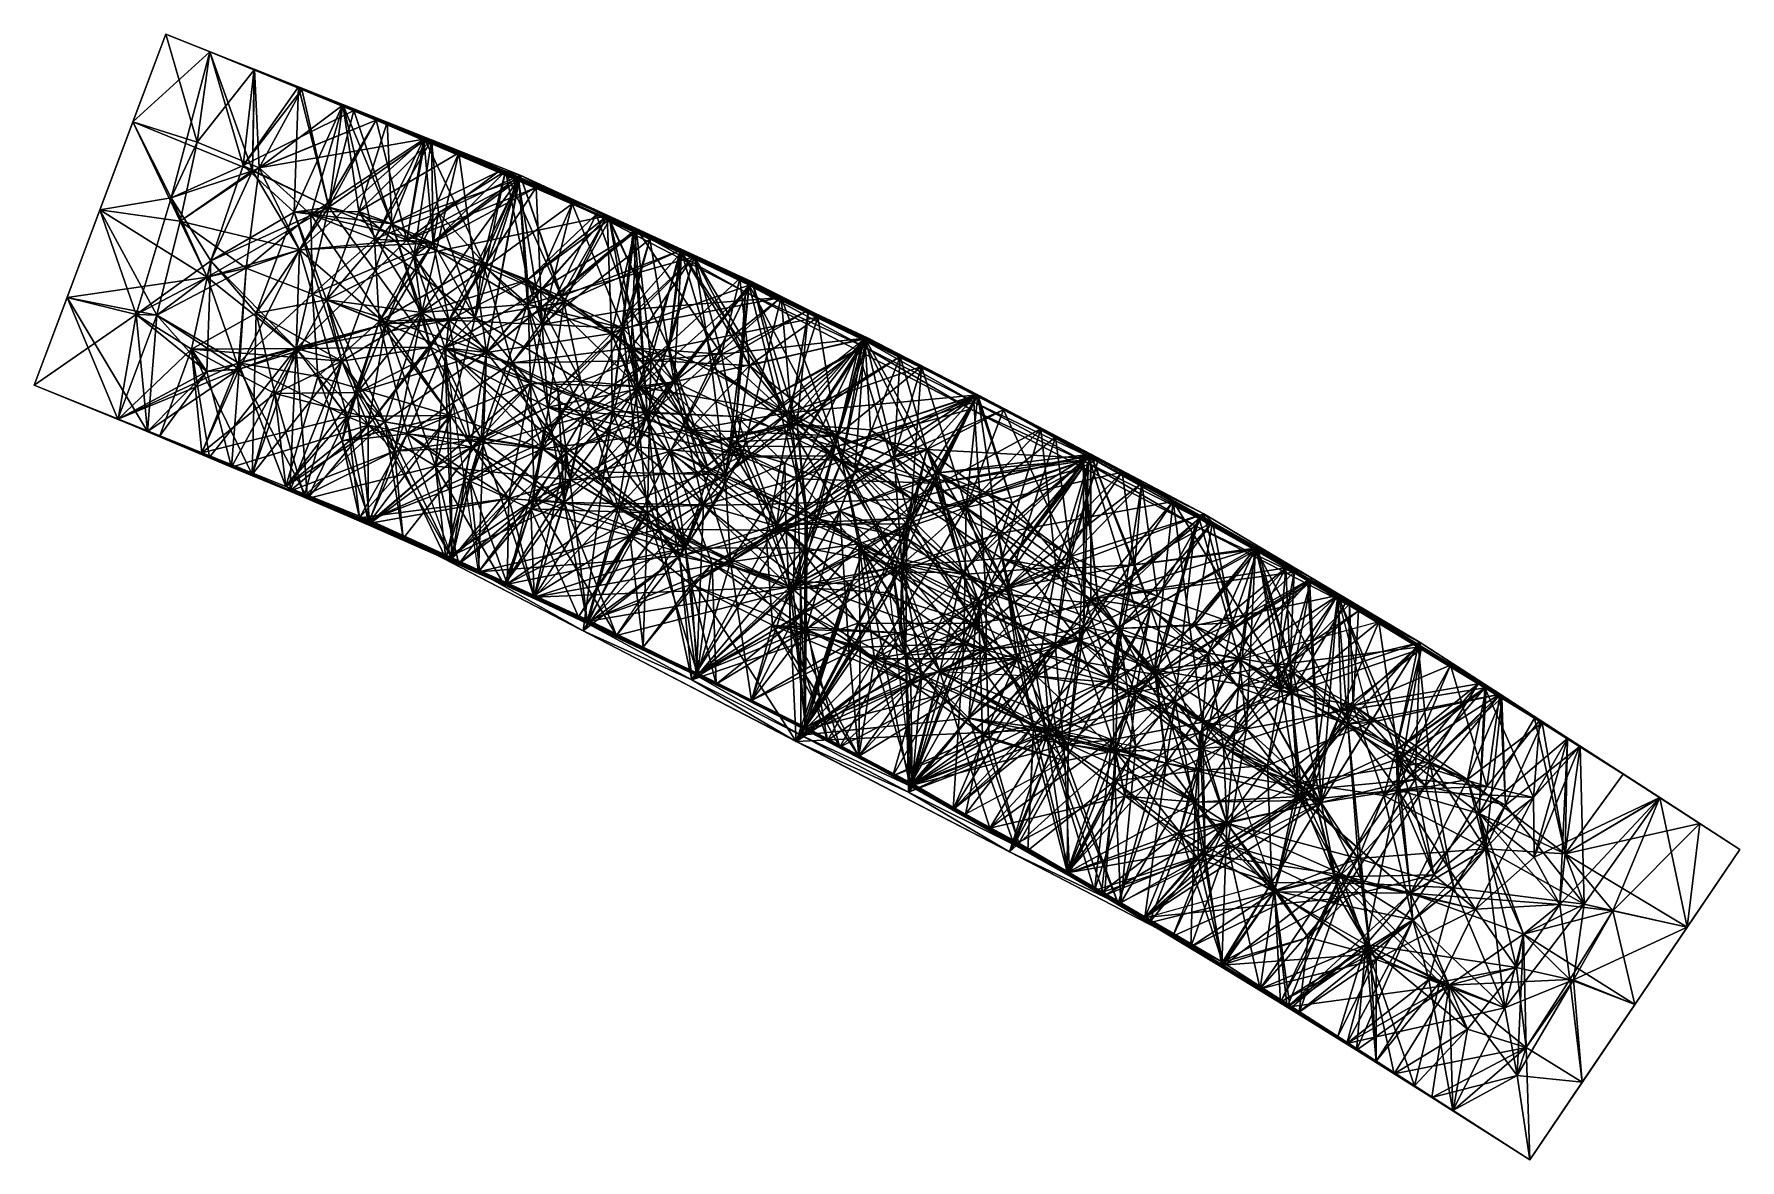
# Model space of a CAD drawing. Extents: x 7.88 to 13.32, y 18.58 to 22.17.
import ezdxf

# ---------------------------------------------------------------- set-up
doc = ezdxf.new("R2010")
doc.units = 0
doc.header["$MEASUREMENT"] = 0
for name, color, linetype in [('Boundaries', 170, 'CONTINUOUS'), ('Elements', 30, 'CONTINUOUS'), ('Faces', 91, 'CONTINUOUS')]:
    doc.layers.add(name, color=color, linetype=linetype)

msp = doc.modelspace()

# ---------------------------------------------------------------- linework, layer by layer
at = {"layer": 'Boundaries'}
for points in [[(8.3, 22.17, 57.58), (7.88, 21.05, 57.58), (8.95, 20.62, 58.95), (9.43, 21.72, 58.95)], [(8.3, 22.17, 57.58), (9.43, 21.72, 56.77), (8.95, 20.62, 56.77), (7.88, 21.05, 57.58)], [(9.43, 21.72, 58.95), (10.54, 21.2, 57.58), (9.43, 21.72, 56.77), (8.3, 22.17, 57.58)], [(8.95, 20.62, 58.95), (9.43, 21.72, 58.95), (12.3, 20.23, 58.95), (11.67, 19.21, 58.95)], [(9.43, 21.72, 56.77), (10.17, 21.38, 56.22), (9.65, 20.3, 56.22), (8.95, 20.62, 56.77)], [(9.43, 21.72, 58.95), (10.89, 21.02, 57.86), (10.54, 21.2, 57.58)], [(9.43, 21.72, 58.95), (12.3, 20.23, 58.95), (10.89, 21.02, 57.86)], [(9.43, 21.72, 56.77), (10.54, 21.2, 57.58), (10.89, 21.02, 57.13), (10.17, 21.38, 56.22)], [(10.17, 21.38, 56.22), (10.89, 21.02, 55.67), (10.34, 19.96, 55.67), (9.65, 20.3, 56.22)], [(10.17, 21.38, 56.22), (10.89, 21.02, 57.13), (11.61, 20.64, 56.22), (10.89, 21.02, 55.67)], [(10.54, 21.2, 57.58), (10.89, 21.02, 57.86), (11.25, 20.83, 57.58), (10.89, 21.02, 57.13)], [(8.95, 20.62, 58.95), (10, 20.13, 57.58), (8.95, 20.62, 56.77), (7.88, 21.05, 57.58)], [(10.34, 19.96, 55.67), (11.02, 19.59, 56.22), (11.61, 20.64, 56.22), (10.89, 21.02, 55.67)], [(12.3, 20.23, 58.95), (11.25, 20.83, 57.58), (10.89, 21.02, 57.86)], [(10.89, 21.02, 57.13), (11.25, 20.83, 57.58), (12.3, 20.23, 56.77), (11.61, 20.64, 56.22)], [(12.3, 20.23, 58.95), (13.32, 19.57, 57.58), (12.3, 20.23, 56.77), (11.25, 20.83, 57.58)], [(8.95, 20.62, 58.95), (10.34, 19.96, 57.86), (10, 20.13, 57.58)], [(8.95, 20.62, 58.95), (11.67, 19.21, 58.95), (10.34, 19.96, 57.86)], [(8.95, 20.62, 56.77), (10, 20.13, 57.58), (10.34, 19.96, 57.13), (9.65, 20.3, 56.22)], [(11.02, 19.59, 56.22), (11.67, 19.21, 56.77), (12.3, 20.23, 56.77), (11.61, 20.64, 56.22)], [(9.65, 20.3, 56.22), (10.34, 19.96, 57.13), (11.02, 19.59, 56.22), (10.34, 19.96, 55.67)], [(11.67, 19.21, 58.95), (12.3, 20.23, 58.95), (13.32, 19.57, 57.58), (12.65, 18.58, 57.58)], [(11.67, 19.21, 56.77), (12.3, 20.23, 56.77), (13.32, 19.57, 57.58), (12.65, 18.58, 57.58)], [(10, 20.13, 57.58), (10.34, 19.96, 57.86), (10.68, 19.78, 57.58), (10.34, 19.96, 57.13)], [(11.67, 19.21, 58.95), (10.68, 19.78, 57.58), (10.34, 19.96, 57.86)], [(10.34, 19.96, 57.13), (10.68, 19.78, 57.58), (11.67, 19.21, 56.77), (11.02, 19.59, 56.22)], [(11.67, 19.21, 58.95), (12.65, 18.58, 57.58), (11.67, 19.21, 56.77), (10.68, 19.78, 57.58)]]:
    msp.add_3dface(points, dxfattribs=at)
at = {"layer": 'Elements'}
for points in [[(8.4409, 22.1139, 57.7509), (8.1951, 21.8902, 57.58), (8.3, 22.17, 57.58), (8.3999, 21.8257, 57.4348)], [(8.3, 22.17, 57.58), (8.5827, 22.0574, 57.3774), (8.4409, 22.1139, 57.7509), (8.3999, 21.8257, 57.4348)], [(8.1951, 21.8902, 57.58), (8.4409, 22.1139, 57.7509), (8.317, 21.648, 57.8084), (8.5768, 21.7341, 57.6687)], [(8.1951, 21.8902, 57.58), (8.3999, 21.8257, 57.4348), (8.4409, 22.1139, 57.7509), (8.5768, 21.7341, 57.6687)], [(8.317, 21.648, 57.8084), (8.4409, 22.1139, 57.7509), (8.547, 21.751, 58.0126), (8.5768, 21.7341, 57.6687)], [(8.4409, 22.1139, 57.7509), (8.3999, 21.8257, 57.4348), (8.5827, 22.0574, 57.3774), (8.5768, 21.7341, 57.6687)], [(8.5827, 22.0574, 57.3774), (8.7342, 21.9935, 57.7173), (8.4409, 22.1139, 57.7509), (8.5768, 21.7341, 57.6687)], [(8.5821, 22.0577, 57.922), (8.547, 21.751, 58.0126), (8.4409, 22.1139, 57.7509), (8.5768, 21.7341, 57.6687)], [(8.4409, 22.1139, 57.7509), (8.7342, 21.9935, 57.7173), (8.5821, 22.0577, 57.922), (8.5768, 21.7341, 57.6687)], [(8.5827, 22.0574, 57.3774), (8.3999, 21.8257, 57.4348), (8.5982, 21.7434, 57.2895), (8.5768, 21.7341, 57.6687)], [(8.7233, 22.0014, 58.0932), (8.547, 21.751, 58.0126), (8.5821, 22.0577, 57.922), (8.8995, 21.9268, 57.9107)], [(8.5821, 22.0577, 57.922), (8.8995, 21.9268, 57.9107), (8.547, 21.751, 58.0126), (8.7342, 21.9935, 57.7173)], [(8.5821, 22.0577, 57.922), (8.7342, 21.9935, 57.7173), (8.547, 21.751, 58.0126), (8.5768, 21.7341, 57.6687)], [(8.5982, 21.7434, 57.2895), (8.7342, 21.9935, 57.7173), (8.5827, 22.0574, 57.3774), (8.5768, 21.7341, 57.6687)], [(8.8654, 21.9448, 57.1747), (8.971, 21.8955, 57.6581), (8.5827, 22.0574, 57.3774), (8.5982, 21.7434, 57.2895)], [(8.5827, 22.0574, 57.3774), (8.5982, 21.7434, 57.2895), (8.971, 21.8955, 57.6581), (8.7342, 21.9935, 57.7173)], [(8.547, 21.751, 58.0126), (8.7233, 22.0014, 58.0932), (8.7093, 21.6021, 58.247), (8.8204, 21.618, 57.9168)], [(8.547, 21.751, 58.0126), (8.8995, 21.9268, 57.9107), (8.7233, 22.0014, 58.0932), (8.8204, 21.618, 57.9168)], [(8.8995, 21.9268, 57.9107), (8.8204, 21.618, 57.9168), (8.547, 21.751, 58.0126), (8.7342, 21.9935, 57.7173)], [(8.547, 21.751, 58.0126), (8.7342, 21.9935, 57.7173), (8.8204, 21.618, 57.9168), (8.5768, 21.7341, 57.6687)], [(8.971, 21.8955, 57.6581), (8.7342, 21.9935, 57.7173), (8.5982, 21.7434, 57.2895), (8.5768, 21.7341, 57.6687)], [(8.8204, 21.618, 57.9168), (8.7342, 21.9935, 57.7173), (8.971, 21.8955, 57.6581), (8.5768, 21.7341, 57.6687)], [(8.7233, 22.0014, 58.0932), (8.8645, 21.9452, 58.2644), (8.7093, 21.6021, 58.247), (8.8204, 21.618, 57.9168)], [(8.7233, 22.0014, 58.0932), (8.8995, 21.9268, 57.9107), (8.8645, 21.9452, 58.2644), (8.8204, 21.618, 57.9168)], [(8.971, 21.8955, 57.6581), (8.8204, 21.618, 57.9168), (8.8995, 21.9268, 57.9107), (8.7342, 21.9935, 57.7173)], [(9.1231, 21.8345, 57.3629), (8.5982, 21.7434, 57.2895), (8.8654, 21.9448, 57.1747), (8.7626, 21.5949, 57.1486)], [(8.8654, 21.9448, 57.1747), (9.1231, 21.8345, 57.3629), (8.971, 21.8955, 57.6581), (8.5982, 21.7434, 57.2895)], [(8.8645, 21.9452, 58.2644), (8.9155, 21.6044, 58.4647), (8.7093, 21.6021, 58.247), (9.021, 21.5647, 58.1587)], [(8.8645, 21.9452, 58.2644), (9.021, 21.5647, 58.1587), (8.7093, 21.6021, 58.247), (8.8204, 21.618, 57.9168)], [(8.9651, 21.5159, 57.0014), (9.1231, 21.8345, 57.3629), (8.8654, 21.9448, 57.1747), (8.7626, 21.5949, 57.1486)], [(8.8645, 21.9452, 58.2644), (8.8995, 21.9268, 57.9107), (9.021, 21.5647, 58.1587), (8.8204, 21.618, 57.9168)], [(9.021, 21.5647, 58.1587), (8.8995, 21.9268, 57.9107), (9.1275, 21.832, 58.0053), (8.8204, 21.618, 57.9168)], [(9.1275, 21.832, 58.0053), (8.8995, 21.9268, 57.9107), (8.971, 21.8955, 57.6581), (8.8204, 21.618, 57.9168)], [(9.1275, 21.832, 58.0053), (9.021, 21.5647, 58.1587), (8.8645, 21.9452, 58.2644), (8.8995, 21.9268, 57.9107)], [(8.8645, 21.9452, 58.2644), (9.1275, 21.832, 58.0053), (9.006, 21.8889, 58.4359), (9.021, 21.5647, 58.1587)], [(9.006, 21.8889, 58.4359), (8.9155, 21.6044, 58.4647), (8.8645, 21.9452, 58.2644), (9.021, 21.5647, 58.1587)], [(8.9651, 21.5159, 57.0014), (9.1476, 21.8325, 56.9725), (8.8654, 21.9448, 57.1747), (9.1231, 21.8345, 57.3629)], [(8.0899, 21.6098, 57.58), (8.317, 21.648, 57.8084), (8.3457, 21.5736, 57.4079), (8.1951, 21.8902, 57.58)], [(8.3457, 21.5736, 57.4079), (8.1951, 21.8902, 57.58), (8.317, 21.648, 57.8084), (8.3999, 21.8257, 57.4348)], [(8.317, 21.648, 57.8084), (8.3999, 21.8257, 57.4348), (8.1951, 21.8902, 57.58), (8.5768, 21.7341, 57.6687)], [(8.5982, 21.7434, 57.2895), (8.7264, 21.4824, 57.5756), (8.971, 21.8955, 57.6581), (8.5768, 21.7341, 57.6687)], [(8.7264, 21.4824, 57.5756), (8.8204, 21.618, 57.9168), (8.971, 21.8955, 57.6581), (8.5768, 21.7341, 57.6687)], [(8.971, 21.8955, 57.6581), (8.5982, 21.7434, 57.2895), (9.1231, 21.8345, 57.3629), (8.7264, 21.4824, 57.5756)], [(9.1231, 21.8345, 57.3629), (9.0687, 21.5132, 57.7465), (8.971, 21.8955, 57.6581), (8.7264, 21.4824, 57.5756)], [(8.971, 21.8955, 57.6581), (8.7264, 21.4824, 57.5756), (9.0687, 21.5132, 57.7465), (8.8204, 21.618, 57.9168)], [(8.971, 21.8955, 57.6581), (9.0687, 21.5132, 57.7465), (9.1275, 21.832, 58.0053), (8.8204, 21.618, 57.9168)], [(9.1472, 21.8326, 58.6072), (8.9155, 21.6044, 58.4647), (9.006, 21.8889, 58.4359), (9.2349, 21.7911, 58.3681)], [(9.006, 21.8889, 58.4359), (9.2349, 21.7911, 58.3681), (8.9155, 21.6044, 58.4647), (9.021, 21.5647, 58.1587)], [(8.971, 21.8955, 57.6581), (9.1231, 21.8345, 57.3629), (9.425, 21.7025, 57.7201), (9.0687, 21.5132, 57.7465)], [(9.425, 21.7025, 57.7201), (9.1275, 21.832, 58.0053), (8.971, 21.8955, 57.6581), (9.0687, 21.5132, 57.7465)], [(9.1275, 21.832, 58.0053), (9.2349, 21.7911, 58.3681), (9.006, 21.8889, 58.4359), (9.021, 21.5647, 58.1587)], [(8.3457, 21.5736, 57.4079), (8.3999, 21.8257, 57.4348), (8.317, 21.648, 57.8084), (8.5768, 21.7341, 57.6687)], [(8.5982, 21.7434, 57.2895), (8.3999, 21.8257, 57.4348), (8.3457, 21.5736, 57.4079), (8.5768, 21.7341, 57.6687)], [(9.1231, 21.8345, 57.3629), (8.7264, 21.4824, 57.5756), (8.5982, 21.7434, 57.2895), (8.7626, 21.5949, 57.1486)], [(9.1529, 21.5039, 57.2855), (8.7264, 21.4824, 57.5756), (9.1231, 21.8345, 57.3629), (8.7626, 21.5949, 57.1486)], [(9.1231, 21.8345, 57.3629), (9.1529, 21.5039, 57.2855), (9.0687, 21.5132, 57.7465), (8.7264, 21.4824, 57.5756)], [(8.9651, 21.5159, 57.0014), (9.1529, 21.5039, 57.2855), (9.1231, 21.8345, 57.3629), (8.7626, 21.5949, 57.1486)], [(9.0687, 21.5132, 57.7465), (9.021, 21.5647, 58.1587), (9.1275, 21.832, 58.0053), (8.8204, 21.618, 57.9168)], [(9.0906, 21.4622, 58.7129), (8.9155, 21.6044, 58.4647), (9.1472, 21.8326, 58.6072), (9.2349, 21.7911, 58.3681)], [(9.1476, 21.8325, 56.9725), (9.1231, 21.8345, 57.3629), (8.9651, 21.5159, 57.0014), (9.1529, 21.5039, 57.2855)], [(8.9651, 21.5159, 57.0014), (9.17, 21.6004, 56.8973), (9.1476, 21.8325, 56.9725), (9.1529, 21.5039, 57.2855)], [(9.426, 21.7076, 58.2162), (9.2349, 21.7911, 58.3681), (9.1275, 21.832, 58.0053), (9.021, 21.5647, 58.1587)], [(9.426, 21.7076, 58.2162), (9.021, 21.5647, 58.1587), (9.1275, 21.832, 58.0053), (9.3602, 21.7307, 57.9696)], [(9.1275, 21.832, 58.0053), (9.021, 21.5647, 58.1587), (9.0687, 21.5132, 57.7465), (9.3195, 21.4269, 57.911)], [(9.1275, 21.832, 58.0053), (9.3602, 21.7307, 57.9696), (9.021, 21.5647, 58.1587), (9.3195, 21.4269, 57.911)], [(9.425, 21.7025, 57.7201), (9.0687, 21.5132, 57.7465), (9.1231, 21.8345, 57.3629), (9.4807, 21.6806, 57.5019)], [(9.0687, 21.5132, 57.7465), (9.1529, 21.5039, 57.2855), (9.1231, 21.8345, 57.3629), (9.4807, 21.6806, 57.5019)], [(9.1275, 21.832, 58.0053), (9.0687, 21.5132, 57.7465), (9.425, 21.7025, 57.7201), (9.3602, 21.7307, 57.9696)], [(9.0687, 21.5132, 57.7465), (9.3602, 21.7307, 57.9696), (9.1275, 21.832, 58.0053), (9.3195, 21.4269, 57.911)], [(9.43, 21.72, 58.95), (9.1472, 21.8326, 58.6072), (9.7075, 21.59, 58.6075), (9.0906, 21.4622, 58.7129)], [(9.7075, 21.59, 58.6075), (9.0906, 21.4622, 58.7129), (9.1472, 21.8326, 58.6072), (9.2349, 21.7911, 58.3681)], [(9.1231, 21.8345, 57.3629), (9.3832, 21.7326, 57.0271), (9.426, 21.7078, 57.2841), (9.1529, 21.5039, 57.2855)], [(9.1231, 21.8345, 57.3629), (9.1529, 21.5039, 57.2855), (9.426, 21.7078, 57.2841), (9.4807, 21.6806, 57.5019)], [(9.1476, 21.8325, 56.9725), (9.3832, 21.7326, 57.0271), (9.1231, 21.8345, 57.3629), (9.1529, 21.5039, 57.2855)], [(9.1476, 21.8325, 56.9725), (9.17, 21.6004, 56.8973), (9.43, 21.72, 56.77), (9.3832, 21.7326, 57.0271)], [(9.17, 21.6004, 56.8973), (9.3832, 21.7326, 57.0271), (9.1476, 21.8325, 56.9725), (9.1529, 21.5039, 57.2855)], [(9.0906, 21.4622, 58.7129), (9.1164, 21.2821, 58.2907), (8.9155, 21.6044, 58.4647), (9.2349, 21.7911, 58.3681)], [(8.9155, 21.6044, 58.4647), (9.2349, 21.7911, 58.3681), (9.1164, 21.2821, 58.2907), (9.021, 21.5647, 58.1587)], [(9.1164, 21.2821, 58.2907), (9.2349, 21.7911, 58.3681), (9.426, 21.7076, 58.2162), (9.021, 21.5647, 58.1587)], [(9.3232, 21.1551, 58.5564), (9.1164, 21.2821, 58.2907), (9.0906, 21.4622, 58.7129), (9.2349, 21.7911, 58.3681)], [(9.7075, 21.59, 58.6075), (9.3232, 21.1551, 58.5564), (9.0906, 21.4622, 58.7129), (9.2349, 21.7911, 58.3681)], [(9.426, 21.7076, 58.2162), (9.1164, 21.2821, 58.2907), (9.3232, 21.1551, 58.5564), (9.2349, 21.7911, 58.3681)], [(9.426, 21.7076, 58.2162), (9.3232, 21.1551, 58.5564), (9.7075, 21.59, 58.6075), (9.2349, 21.7911, 58.3681)], [(8.4435, 21.447, 58.0293), (8.317, 21.648, 57.8084), (8.547, 21.751, 58.0126), (8.5768, 21.7341, 57.6687)], [(8.317, 21.648, 57.8084), (8.432, 21.3947, 57.6555), (8.3457, 21.5736, 57.4079), (8.5768, 21.7341, 57.6687)], [(8.4435, 21.447, 58.0293), (8.432, 21.3947, 57.6555), (8.317, 21.648, 57.8084), (8.5768, 21.7341, 57.6687)], [(8.5567, 21.4239, 57.2365), (8.5982, 21.7434, 57.2895), (8.3457, 21.5736, 57.4079), (8.7264, 21.4824, 57.5756)], [(8.3457, 21.5736, 57.4079), (8.7264, 21.4824, 57.5756), (8.5982, 21.7434, 57.2895), (8.5768, 21.7341, 57.6687)], [(8.3457, 21.5736, 57.4079), (8.432, 21.3947, 57.6555), (8.7264, 21.4824, 57.5756), (8.5768, 21.7341, 57.6687)], [(8.7264, 21.4824, 57.5756), (8.432, 21.3947, 57.6555), (8.8204, 21.618, 57.9168), (8.5768, 21.7341, 57.6687)], [(8.8204, 21.618, 57.9168), (8.432, 21.3947, 57.6555), (8.4435, 21.447, 58.0293), (8.5768, 21.7341, 57.6687)], [(8.4435, 21.447, 58.0293), (8.547, 21.751, 58.0126), (8.7093, 21.6021, 58.247), (8.8204, 21.618, 57.9168)], [(8.547, 21.751, 58.0126), (8.8204, 21.618, 57.9168), (8.4435, 21.447, 58.0293), (8.5768, 21.7341, 57.6687)], [(8.5982, 21.7434, 57.2895), (8.7264, 21.4824, 57.5756), (8.5567, 21.4239, 57.2365), (8.7626, 21.5949, 57.1486)], [(9.021, 21.5647, 58.1587), (9.3602, 21.7307, 57.9696), (9.426, 21.7076, 58.2162), (9.3195, 21.4269, 57.911)], [(9.4533, 21.3091, 58.1671), (9.1164, 21.2821, 58.2907), (9.426, 21.7076, 58.2162), (9.021, 21.5647, 58.1587)], [(9.4533, 21.3091, 58.1671), (9.021, 21.5647, 58.1587), (9.426, 21.7076, 58.2162), (9.3195, 21.4269, 57.911)], [(9.425, 21.7025, 57.7201), (9.3602, 21.7307, 57.9696), (9.0687, 21.5132, 57.7465), (9.3195, 21.4269, 57.911)], [(9.43, 21.72, 58.95), (9.0906, 21.4622, 58.7129), (9.7075, 21.59, 58.6075), (9.3232, 21.1551, 58.5564)], [(9.1899, 21.1697, 58.95), (9.0906, 21.4622, 58.7129), (9.43, 21.72, 58.95), (9.3232, 21.1551, 58.5564)], [(9.426, 21.7076, 58.2162), (9.4533, 21.3091, 58.1671), (9.3232, 21.1551, 58.5564), (9.1164, 21.2821, 58.2907)], [(9.426, 21.7078, 57.2841), (9.1529, 21.5039, 57.2855), (9.3832, 21.7326, 57.0271), (9.287, 21.2666, 57.0816)], [(9.3832, 21.7326, 57.0271), (9.1529, 21.5039, 57.2855), (9.17, 21.6004, 56.8973), (9.287, 21.2666, 57.0816)], [(9.1529, 21.5039, 57.2855), (9.287, 21.2666, 57.0816), (9.426, 21.7078, 57.2841), (9.4539, 21.3859, 57.3546)], [(9.426, 21.7078, 57.2841), (9.4807, 21.6806, 57.5019), (9.1529, 21.5039, 57.2855), (9.4539, 21.3859, 57.3546)], [(9.43, 21.72, 56.77), (9.17, 21.6004, 56.8973), (9.3099, 21.4448, 56.77), (9.3832, 21.7326, 57.0271)], [(9.3099, 21.4448, 56.77), (9.3832, 21.7326, 57.0271), (9.17, 21.6004, 56.8973), (9.287, 21.2666, 57.0816)], [(9.7894, 21.5334, 58.95), (9.1899, 21.1697, 58.95), (9.43, 21.72, 58.95), (9.3232, 21.1551, 58.5564)], [(9.3099, 21.4448, 56.77), (9.5693, 21.3147, 56.8976), (9.3832, 21.7326, 57.0271), (9.287, 21.2666, 57.0816)], [(9.3832, 21.7326, 57.0271), (9.287, 21.2666, 57.0816), (9.5693, 21.3147, 56.8976), (9.4539, 21.3859, 57.3546)], [(9.426, 21.7078, 57.2841), (9.287, 21.2666, 57.0816), (9.3832, 21.7326, 57.0271), (9.4539, 21.3859, 57.3546)], [(9.43, 21.72, 56.77), (9.3832, 21.7326, 57.0271), (9.3099, 21.4448, 56.77), (9.5693, 21.3147, 56.8976)], [(9.3099, 21.4448, 56.77), (9.5612, 21.3337, 56.5813), (9.43, 21.72, 56.77), (9.5693, 21.3147, 56.8976)], [(9.426, 21.7076, 58.2162), (9.3602, 21.7307, 57.9696), (9.5955, 21.629, 57.9686), (9.3195, 21.4269, 57.911)], [(9.5955, 21.629, 57.9686), (9.3602, 21.7307, 57.9696), (9.425, 21.7025, 57.7201), (9.3195, 21.4269, 57.911)], [(9.5955, 21.629, 57.9686), (9.4533, 21.3091, 58.1671), (9.426, 21.7076, 58.2162), (9.3195, 21.4269, 57.911)], [(9.3232, 21.1551, 58.5564), (9.7953, 21.5448, 58.6773), (9.43, 21.72, 58.95), (9.7894, 21.5334, 58.95)], [(9.7953, 21.5448, 58.6773), (9.3232, 21.1551, 58.5564), (9.43, 21.72, 58.95), (9.7075, 21.59, 58.6075)], [(9.7075, 21.59, 58.6075), (9.3232, 21.1551, 58.5564), (9.426, 21.7076, 58.2162), (9.4533, 21.3091, 58.1671)], [(9.7073, 21.5901, 56.9724), (9.3832, 21.7326, 57.0271), (9.43, 21.72, 56.77), (9.5693, 21.3147, 56.8976)], [(9.426, 21.7078, 57.2841), (9.3832, 21.7326, 57.0271), (9.7073, 21.5901, 56.9724), (9.4539, 21.3859, 57.3546)], [(9.3832, 21.7326, 57.0271), (9.5693, 21.3147, 56.8976), (9.7073, 21.5901, 56.9724), (9.4539, 21.3859, 57.3546)], [(9.7073, 21.5901, 56.9724), (9.7145, 21.5783, 57.2883), (9.426, 21.7078, 57.2841), (9.4539, 21.3859, 57.3546)], [(9.7145, 21.5783, 57.2883), (9.4807, 21.6806, 57.5019), (9.426, 21.7078, 57.2841), (9.4539, 21.3859, 57.3546)], [(9.7075, 21.59, 58.6075), (9.426, 21.7076, 58.2162), (9.985, 21.46, 58.265), (9.4533, 21.3091, 58.1671)], [(9.426, 21.7076, 58.2162), (9.5955, 21.629, 57.9686), (9.985, 21.46, 58.265), (9.4533, 21.3091, 58.1671)], [(9.7073, 21.5901, 56.9724), (9.43, 21.72, 56.77), (9.7997, 21.5501, 56.4952), (9.5612, 21.3337, 56.5813)], [(9.43, 21.72, 56.77), (9.5612, 21.3337, 56.5813), (9.7073, 21.5901, 56.9724), (9.5693, 21.3147, 56.8976)], [(9.0687, 21.5132, 57.7465), (9.203, 21.2581, 57.67), (9.425, 21.7025, 57.7201), (9.3195, 21.4269, 57.911)], [(9.425, 21.7025, 57.7201), (9.203, 21.2581, 57.67), (9.0687, 21.5132, 57.7465), (9.4807, 21.6806, 57.5019)], [(9.0687, 21.5132, 57.7465), (9.203, 21.2581, 57.67), (9.1529, 21.5039, 57.2855), (9.4807, 21.6806, 57.5019)], [(9.1529, 21.5039, 57.2855), (9.4807, 21.6806, 57.5019), (9.203, 21.2581, 57.67), (9.4539, 21.3859, 57.3546)], [(9.425, 21.7025, 57.7201), (9.203, 21.2581, 57.67), (9.5004, 21.244, 57.6521), (9.3195, 21.4269, 57.911)], [(9.5004, 21.244, 57.6521), (9.203, 21.2581, 57.67), (9.425, 21.7025, 57.7201), (9.4807, 21.6806, 57.5019)], [(9.203, 21.2581, 57.67), (9.4807, 21.6806, 57.5019), (9.5004, 21.244, 57.6521), (9.4539, 21.3859, 57.3546)], [(9.425, 21.7025, 57.7201), (9.5004, 21.244, 57.6521), (9.5955, 21.629, 57.9686), (9.3195, 21.4269, 57.911)], [(9.5955, 21.629, 57.9686), (9.5004, 21.244, 57.6521), (9.425, 21.7025, 57.7201), (9.6721, 21.5943, 57.5861)], [(9.425, 21.7025, 57.7201), (9.6721, 21.5943, 57.5861), (9.5004, 21.244, 57.6521), (9.4807, 21.6806, 57.5019)], [(9.6721, 21.5943, 57.5861), (9.4807, 21.6806, 57.5019), (9.7145, 21.5783, 57.2883), (9.4539, 21.3859, 57.3546)], [(9.5004, 21.244, 57.6521), (9.4807, 21.6806, 57.5019), (9.6721, 21.5943, 57.5861), (9.4539, 21.3859, 57.3546)], [(7.9849, 21.3298, 57.58), (8.2718, 21.2733, 57.3814), (8.0899, 21.6098, 57.58), (8.432, 21.3947, 57.6555)], [(8.0899, 21.6098, 57.58), (8.2053, 21.2757, 57.8431), (7.9849, 21.3298, 57.58), (8.432, 21.3947, 57.6555)], [(8.0899, 21.6098, 57.58), (8.3457, 21.5736, 57.4079), (8.317, 21.648, 57.8084), (8.432, 21.3947, 57.6555)], [(8.317, 21.648, 57.8084), (8.2053, 21.2757, 57.8431), (8.0899, 21.6098, 57.58), (8.432, 21.3947, 57.6555)], [(8.2718, 21.2733, 57.3814), (8.3457, 21.5736, 57.4079), (8.0899, 21.6098, 57.58), (8.432, 21.3947, 57.6555)], [(8.4435, 21.447, 58.0293), (8.2053, 21.2757, 57.8431), (8.317, 21.648, 57.8084), (8.432, 21.3947, 57.6555)], [(8.4435, 21.447, 58.0293), (8.8204, 21.618, 57.9168), (8.716, 21.1678, 57.7952), (8.432, 21.3947, 57.6555)], [(8.716, 21.1678, 57.7952), (8.8204, 21.618, 57.9168), (8.7264, 21.4824, 57.5756), (8.432, 21.3947, 57.6555)], [(8.5883, 21.2804, 58.2577), (8.716, 21.1678, 57.7952), (8.4435, 21.447, 58.0293), (8.8204, 21.618, 57.9168)], [(8.7093, 21.6021, 58.247), (8.5883, 21.2804, 58.2577), (8.4435, 21.447, 58.0293), (8.8204, 21.618, 57.9168)], [(8.5883, 21.2804, 58.2577), (8.8618, 21.1274, 58.1304), (8.716, 21.1678, 57.7952), (8.8204, 21.618, 57.9168)], [(8.7093, 21.6021, 58.247), (8.8618, 21.1274, 58.1304), (8.5883, 21.2804, 58.2577), (8.8204, 21.618, 57.9168)], [(8.8123, 21.3231, 58.4787), (8.5883, 21.2804, 58.2577), (8.7093, 21.6021, 58.247), (8.8618, 21.1274, 58.1304)], [(9.021, 21.5647, 58.1587), (8.8618, 21.1274, 58.1304), (8.7093, 21.6021, 58.247), (8.8204, 21.618, 57.9168)], [(8.7093, 21.6021, 58.247), (8.9155, 21.6044, 58.4647), (8.8123, 21.3231, 58.4787), (9.021, 21.5647, 58.1587)], [(8.7093, 21.6021, 58.247), (9.021, 21.5647, 58.1587), (8.8123, 21.3231, 58.4787), (8.8618, 21.1274, 58.1304)], [(9.0687, 21.5132, 57.7465), (8.7264, 21.4824, 57.5756), (8.716, 21.1678, 57.7952), (8.8204, 21.618, 57.9168)], [(9.0687, 21.5132, 57.7465), (8.716, 21.1678, 57.7952), (9.1441, 21.1716, 57.9493), (8.8204, 21.618, 57.9168)], [(8.716, 21.1678, 57.7952), (8.8618, 21.1274, 58.1304), (9.1441, 21.1716, 57.9493), (8.8204, 21.618, 57.9168)], [(8.9155, 21.6044, 58.4647), (9.1164, 21.2821, 58.2907), (8.8123, 21.3231, 58.4787), (9.021, 21.5647, 58.1587)], [(8.8123, 21.3231, 58.4787), (8.9155, 21.6044, 58.4647), (9.0906, 21.4622, 58.7129), (9.1164, 21.2821, 58.2907)], [(9.1441, 21.1716, 57.9493), (9.021, 21.5647, 58.1587), (9.0687, 21.5132, 57.7465), (8.8204, 21.618, 57.9168)], [(9.1441, 21.1716, 57.9493), (8.8618, 21.1274, 58.1304), (9.021, 21.5647, 58.1587), (8.8204, 21.618, 57.9168)], [(8.9651, 21.5159, 57.0014), (8.9801, 21.2537, 56.9245), (9.17, 21.6004, 56.8973), (9.287, 21.2666, 57.0816)], [(9.17, 21.6004, 56.8973), (9.1529, 21.5039, 57.2855), (8.9651, 21.5159, 57.0014), (9.287, 21.2666, 57.0816)], [(9.17, 21.6004, 56.8973), (8.9801, 21.2537, 56.9245), (9.3099, 21.4448, 56.77), (9.287, 21.2666, 57.0816)], [(9.5955, 21.629, 57.9686), (9.7573, 21.2328, 58.0091), (9.4533, 21.3091, 58.1671), (9.3195, 21.4269, 57.911)], [(9.5004, 21.244, 57.6521), (9.7573, 21.2328, 58.0091), (9.5955, 21.629, 57.9686), (9.3195, 21.4269, 57.911)], [(9.985, 21.46, 58.265), (9.4533, 21.3091, 58.1671), (9.5955, 21.629, 57.9686), (9.7573, 21.2328, 58.0091)], [(9.5955, 21.629, 57.9686), (9.5004, 21.244, 57.6521), (9.8438, 21.5162, 57.8209), (9.7573, 21.2328, 58.0091)], [(9.8438, 21.5162, 57.8209), (9.5004, 21.244, 57.6521), (9.5955, 21.629, 57.9686), (9.6721, 21.5943, 57.5861)], [(9.985, 21.46, 58.265), (9.5955, 21.629, 57.9686), (9.8438, 21.5162, 57.8209), (9.7573, 21.2328, 58.0091)], [(8.5567, 21.4239, 57.2365), (8.3457, 21.5736, 57.4079), (8.2718, 21.2733, 57.3814), (8.432, 21.3947, 57.6555)], [(8.5567, 21.4239, 57.2365), (8.7264, 21.4824, 57.5756), (8.3457, 21.5736, 57.4079), (8.432, 21.3947, 57.6555)], [(8.5567, 21.4239, 57.2365), (8.7264, 21.4824, 57.5756), (8.7682, 21.3412, 57.0813), (8.7626, 21.5949, 57.1486)], [(9.0018, 21.2465, 57.45), (8.7264, 21.4824, 57.5756), (9.1529, 21.5039, 57.2855), (8.7626, 21.5949, 57.1486)], [(8.7682, 21.3412, 57.0813), (8.7264, 21.4824, 57.5756), (9.0018, 21.2465, 57.45), (8.7626, 21.5949, 57.1486)], [(8.7682, 21.3412, 57.0813), (9.1529, 21.5039, 57.2855), (8.9651, 21.5159, 57.0014), (8.7626, 21.5949, 57.1486)], [(9.0018, 21.2465, 57.45), (9.1529, 21.5039, 57.2855), (8.7682, 21.3412, 57.0813), (8.7626, 21.5949, 57.1486)], [(8.8123, 21.3231, 58.4787), (9.021, 21.5647, 58.1587), (9.1164, 21.2821, 58.2907), (8.8618, 21.1274, 58.1304)], [(9.1164, 21.2821, 58.2907), (9.021, 21.5647, 58.1587), (9.1441, 21.1716, 57.9493), (8.8618, 21.1274, 58.1304)], [(9.0687, 21.5132, 57.7465), (9.021, 21.5647, 58.1587), (9.1441, 21.1716, 57.9493), (9.3195, 21.4269, 57.911)], [(9.1441, 21.1716, 57.9493), (9.021, 21.5647, 58.1587), (9.1164, 21.2821, 58.2907), (9.3195, 21.4269, 57.911)], [(9.1164, 21.2821, 58.2907), (9.021, 21.5647, 58.1587), (9.4533, 21.3091, 58.1671), (9.3195, 21.4269, 57.911)], [(9.7075, 21.59, 58.6075), (9.7213, 21.2157, 58.4524), (9.7953, 21.5448, 58.6773), (9.3232, 21.1551, 58.5564)], [(9.7213, 21.2157, 58.4524), (9.3232, 21.1551, 58.5564), (9.7075, 21.59, 58.6075), (9.4533, 21.3091, 58.1671)], [(9.7953, 21.5448, 58.6773), (9.7213, 21.2157, 58.4524), (9.7231, 20.9667, 58.95), (9.3232, 21.1551, 58.5564)], [(9.7953, 21.5448, 58.6773), (9.7231, 20.9667, 58.95), (9.7894, 21.5334, 58.95), (9.3232, 21.1551, 58.5564)], [(9.7213, 21.2157, 58.4524), (9.7075, 21.59, 58.6075), (9.985, 21.46, 58.265), (9.4533, 21.3091, 58.1671)], [(9.6721, 21.5943, 57.5861), (9.7826, 21.2917, 57.6544), (9.5004, 21.244, 57.6521), (9.4539, 21.3859, 57.3546)], [(9.7145, 21.5783, 57.2883), (9.7826, 21.2917, 57.6544), (9.6721, 21.5943, 57.5861), (9.4539, 21.3859, 57.3546)], [(9.7073, 21.5901, 56.9724), (9.5693, 21.3147, 56.8976), (9.7145, 21.5783, 57.2883), (9.4539, 21.3859, 57.3546)], [(9.7145, 21.5783, 57.2883), (9.4539, 21.3859, 57.3546), (9.6231, 21.0632, 57.0828), (9.9038, 21.1682, 57.1395)], [(9.7145, 21.5783, 57.2883), (9.5693, 21.3147, 56.8976), (9.6231, 21.0632, 57.0828), (9.4539, 21.3859, 57.3546)], [(9.8064, 21.0462, 57.4015), (9.7826, 21.2917, 57.6544), (9.7145, 21.5783, 57.2883), (9.4539, 21.3859, 57.3546)], [(9.8064, 21.0462, 57.4015), (9.4539, 21.3859, 57.3546), (9.7145, 21.5783, 57.2883), (9.9038, 21.1682, 57.1395)], [(9.5004, 21.244, 57.6521), (9.6721, 21.5943, 57.5861), (9.8438, 21.5162, 57.8209), (9.7826, 21.2917, 57.6544)], [(9.7073, 21.5901, 56.9724), (9.5612, 21.3337, 56.5813), (9.7997, 21.5501, 56.4952), (9.9408, 21.4804, 56.9154)], [(9.5612, 21.3337, 56.5813), (9.9408, 21.4804, 56.9154), (9.7073, 21.5901, 56.9724), (9.5693, 21.3147, 56.8976)], [(9.7997, 21.5501, 56.4952), (9.5612, 21.3337, 56.5813), (9.7837, 21.1695, 56.3951), (9.8468, 21.1292, 56.7745)], [(9.7997, 21.5501, 56.4952), (9.9408, 21.4804, 56.9154), (9.5612, 21.3337, 56.5813), (9.8468, 21.1292, 56.7745)], [(9.7145, 21.5783, 57.2883), (9.5693, 21.3147, 56.8976), (9.7073, 21.5901, 56.9724), (9.9038, 21.1682, 57.1395)], [(9.7073, 21.5901, 56.9724), (9.5693, 21.3147, 56.8976), (9.9408, 21.4804, 56.9154), (9.9038, 21.1682, 57.1395)], [(9.6231, 21.0632, 57.0828), (9.5693, 21.3147, 56.8976), (9.7145, 21.5783, 57.2883), (9.9038, 21.1682, 57.1395)], [(9.8438, 21.5162, 57.8209), (9.6721, 21.5943, 57.5861), (9.9451, 21.4745, 57.5058), (9.7826, 21.2917, 57.6544)], [(9.9451, 21.4745, 57.5058), (9.6721, 21.5943, 57.5861), (9.7145, 21.5783, 57.2883), (9.7826, 21.2917, 57.6544)], [(9.9849, 21.46, 57.175), (9.7145, 21.5783, 57.2883), (9.7073, 21.5901, 56.9724), (9.9038, 21.1682, 57.1395)], [(9.7073, 21.5901, 56.9724), (9.9408, 21.4804, 56.9154), (9.9849, 21.46, 57.175), (9.9038, 21.1682, 57.1395)], [(9.7953, 21.5448, 58.6773), (9.7075, 21.59, 58.6075), (9.985, 21.46, 58.265), (9.7213, 21.2157, 58.4524)], [(9.7145, 21.5783, 57.2883), (9.8064, 21.0462, 57.4015), (9.9451, 21.4745, 57.5058), (9.7826, 21.2917, 57.6544)], [(9.9849, 21.46, 57.175), (9.9451, 21.4745, 57.5058), (9.7145, 21.5783, 57.2883), (9.9038, 21.1682, 57.1395)], [(9.9451, 21.4745, 57.5058), (9.8064, 21.0462, 57.4015), (9.7145, 21.5783, 57.2883), (9.9038, 21.1682, 57.1395)], [(9.7953, 21.5448, 58.6773), (9.985, 21.46, 58.265), (10.1604, 21.3698, 58.4047), (9.7213, 21.2157, 58.4524)], [(9.7231, 20.9667, 58.95), (9.7213, 21.2157, 58.4524), (9.7953, 21.5448, 58.6773), (9.8355, 20.9646, 58.6375)], [(9.7953, 21.5448, 58.6773), (9.7213, 21.2157, 58.4524), (10.1604, 21.3698, 58.4047), (9.8355, 20.9646, 58.6375)], [(9.7894, 21.5334, 58.95), (9.7231, 20.9667, 58.95), (9.7953, 21.5448, 58.6773), (9.8355, 20.9646, 58.6375)], [(9.7997, 21.5501, 56.4952), (9.8468, 21.1292, 56.7745), (9.7837, 21.1695, 56.3951), (10.0726, 21.1499, 56.542)], [(9.7837, 21.1695, 56.3951), (9.9849, 21.465, 56.3576), (9.7997, 21.5501, 56.4952), (10.0726, 21.1499, 56.542)], [(10.1484, 21.347, 58.95), (9.7894, 21.5334, 58.95), (9.7953, 21.5448, 58.6773), (9.8355, 20.9646, 58.6375)], [(10.1604, 21.3698, 58.4047), (10.1484, 21.347, 58.95), (9.7953, 21.5448, 58.6773), (9.8355, 20.9646, 58.6375)], [(10.1307, 21.3911, 56.755), (9.9408, 21.4804, 56.9154), (9.7997, 21.5501, 56.4952), (9.8468, 21.1292, 56.7745)], [(9.7997, 21.5501, 56.4952), (9.9849, 21.465, 56.3576), (10.1307, 21.3911, 56.755), (10.0726, 21.1499, 56.542)], [(10.1307, 21.3911, 56.755), (9.8468, 21.1292, 56.7745), (9.7997, 21.5501, 56.4952), (10.0726, 21.1499, 56.542)], [(9.1441, 21.1716, 57.9493), (8.716, 21.1678, 57.7952), (9.0687, 21.5132, 57.7465), (9.203, 21.2581, 57.67)], [(9.0687, 21.5132, 57.7465), (8.716, 21.1678, 57.7952), (9.0018, 21.2465, 57.45), (9.203, 21.2581, 57.67)], [(9.0018, 21.2465, 57.45), (8.716, 21.1678, 57.7952), (9.0687, 21.5132, 57.7465), (8.7264, 21.4824, 57.5756)], [(9.0687, 21.5132, 57.7465), (9.1529, 21.5039, 57.2855), (9.0018, 21.2465, 57.45), (8.7264, 21.4824, 57.5756)], [(8.7682, 21.3412, 57.0813), (8.9801, 21.2537, 56.9245), (8.9651, 21.5159, 57.0014), (9.1529, 21.5039, 57.2855)], [(9.0018, 21.2465, 57.45), (8.9801, 21.2537, 56.9245), (8.7682, 21.3412, 57.0813), (9.1529, 21.5039, 57.2855)], [(8.9651, 21.5159, 57.0014), (9.1529, 21.5039, 57.2855), (8.9801, 21.2537, 56.9245), (9.287, 21.2666, 57.0816)], [(8.9801, 21.2537, 56.9245), (9.1529, 21.5039, 57.2855), (9.0018, 21.2465, 57.45), (9.287, 21.2666, 57.0816)], [(9.0018, 21.2465, 57.45), (9.1529, 21.5039, 57.2855), (9.0687, 21.5132, 57.7465), (9.203, 21.2581, 57.67)], [(9.0018, 21.2465, 57.45), (9.287, 21.2666, 57.0816), (9.1529, 21.5039, 57.2855), (9.4539, 21.3859, 57.3546)], [(9.1529, 21.5039, 57.2855), (9.203, 21.2581, 57.67), (9.0018, 21.2465, 57.45), (9.4539, 21.3859, 57.3546)], [(9.1441, 21.1716, 57.9493), (9.203, 21.2581, 57.67), (9.0687, 21.5132, 57.7465), (9.3195, 21.4269, 57.911)], [(9.7894, 21.5334, 58.95), (9.7231, 20.9667, 58.95), (9.1899, 21.1697, 58.95), (9.3232, 21.1551, 58.5564)], [(9.8438, 21.5162, 57.8209), (9.7573, 21.2328, 58.0091), (9.5004, 21.244, 57.6521), (9.7826, 21.2917, 57.6544)], [(10.1484, 21.347, 58.95), (9.7231, 20.9667, 58.95), (9.7894, 21.5334, 58.95), (9.8355, 20.9646, 58.6375)], [(9.985, 21.46, 58.265), (9.8438, 21.5162, 57.8209), (10.2625, 21.33, 57.9224), (9.7573, 21.2328, 58.0091)], [(9.8438, 21.5162, 57.8209), (9.9214, 21.0609, 57.7508), (10.2625, 21.33, 57.9224), (9.7573, 21.2328, 58.0091)], [(9.9214, 21.0609, 57.7508), (9.7573, 21.2328, 58.0091), (9.8438, 21.5162, 57.8209), (9.7826, 21.2917, 57.6544)], [(9.8438, 21.5162, 57.8209), (9.9451, 21.4745, 57.5058), (10.2625, 21.33, 57.9224), (9.7826, 21.2917, 57.6544)], [(10.2625, 21.33, 57.9224), (9.9214, 21.0609, 57.7508), (9.8438, 21.5162, 57.8209), (9.7826, 21.2917, 57.6544)], [(8.2053, 21.2757, 57.8431), (8.432, 21.3947, 57.6555), (8.4435, 21.447, 58.0293), (8.4311, 21.0943, 57.7906)], [(8.4435, 21.447, 58.0293), (8.3816, 21.1648, 58.0836), (8.2053, 21.2757, 57.8431), (8.4311, 21.0943, 57.7906)], [(8.5883, 21.2804, 58.2577), (8.4435, 21.447, 58.0293), (8.716, 21.1678, 57.7952), (8.3816, 21.1648, 58.0836)], [(8.716, 21.1678, 57.7952), (8.3816, 21.1648, 58.0836), (8.4435, 21.447, 58.0293), (8.4311, 21.0943, 57.7906)], [(8.4435, 21.447, 58.0293), (8.432, 21.3947, 57.6555), (8.716, 21.1678, 57.7952), (8.4311, 21.0943, 57.7906)], [(8.5339, 21.1013, 57.5149), (8.7264, 21.4824, 57.5756), (8.5567, 21.4239, 57.2365), (8.432, 21.3947, 57.6555)], [(8.716, 21.1678, 57.7952), (8.7264, 21.4824, 57.5756), (8.5339, 21.1013, 57.5149), (8.432, 21.3947, 57.6555)], [(9.0018, 21.2465, 57.45), (8.5339, 21.1013, 57.5149), (8.716, 21.1678, 57.7952), (8.7264, 21.4824, 57.5756)], [(8.5567, 21.4239, 57.2365), (8.5339, 21.1013, 57.5149), (9.0018, 21.2465, 57.45), (8.7264, 21.4824, 57.5756)], [(9.0018, 21.2465, 57.45), (8.7682, 21.3412, 57.0813), (8.5567, 21.4239, 57.2365), (8.7264, 21.4824, 57.5756)], [(9.0906, 21.4622, 58.7129), (8.9102, 21.0272, 58.7158), (8.8123, 21.3231, 58.4787), (9.3232, 21.1551, 58.5564)], [(9.0906, 21.4622, 58.7129), (9.3232, 21.1551, 58.5564), (8.8123, 21.3231, 58.4787), (9.1164, 21.2821, 58.2907)], [(9.1899, 21.1697, 58.95), (8.9102, 21.0272, 58.7158), (9.0906, 21.4622, 58.7129), (9.3232, 21.1551, 58.5564)], [(9.3099, 21.4448, 56.77), (8.9801, 21.2537, 56.9245), (9.1899, 21.1697, 56.77), (9.287, 21.2666, 57.0816)], [(9.1899, 21.1697, 56.77), (9.4048, 21.1214, 56.6198), (9.3099, 21.4448, 56.77), (9.5693, 21.3147, 56.8976)], [(9.1899, 21.1697, 56.77), (9.5693, 21.3147, 56.8976), (9.3099, 21.4448, 56.77), (9.287, 21.2666, 57.0816)], [(9.3099, 21.4448, 56.77), (9.4048, 21.1214, 56.6198), (9.5612, 21.3337, 56.5813), (9.5693, 21.3147, 56.8976)], [(9.7213, 21.2157, 58.4524), (9.4533, 21.3091, 58.1671), (9.985, 21.46, 58.265), (9.7573, 21.2328, 58.0091)], [(9.5612, 21.3337, 56.5813), (9.8468, 21.1292, 56.7745), (9.9408, 21.4804, 56.9154), (9.5693, 21.3147, 56.8976)], [(9.9408, 21.4804, 56.9154), (9.5693, 21.3147, 56.8976), (9.8468, 21.1292, 56.7745), (9.9038, 21.1682, 57.1395)], [(9.985, 21.46, 58.265), (9.831, 20.9438, 58.194), (9.7213, 21.2157, 58.4524), (9.7573, 21.2328, 58.0091)], [(10.1604, 21.3698, 58.4047), (9.7213, 21.2157, 58.4524), (9.985, 21.46, 58.265), (9.831, 20.9438, 58.194)], [(10.2625, 21.33, 57.9224), (9.831, 20.9438, 58.194), (9.985, 21.46, 58.265), (9.7573, 21.2328, 58.0091)], [(9.9451, 21.4745, 57.5058), (9.8064, 21.0462, 57.4015), (9.9214, 21.0609, 57.7508), (9.7826, 21.2917, 57.6544)], [(10.2625, 21.33, 57.9224), (9.9451, 21.4745, 57.5058), (9.9214, 21.0609, 57.7508), (9.7826, 21.2917, 57.6544)], [(10.0401, 21.1102, 56.22), (9.9849, 21.465, 56.3576), (9.7837, 21.1695, 56.3951), (10.0726, 21.1499, 56.542)], [(9.9214, 21.0609, 57.7508), (9.9451, 21.4745, 57.5058), (10.1368, 20.8243, 57.6226), (9.8064, 21.0462, 57.4015)], [(9.9451, 21.4745, 57.5058), (10.283, 20.9618, 57.1509), (9.8064, 21.0462, 57.4015), (9.9038, 21.1682, 57.1395)], [(10.1368, 20.8243, 57.6226), (9.8064, 21.0462, 57.4015), (9.9451, 21.4745, 57.5058), (10.283, 20.9618, 57.1509)], [(10.2625, 21.33, 57.9224), (10.1604, 21.3698, 58.4047), (9.985, 21.46, 58.265), (9.831, 20.9438, 58.194)], [(9.9408, 21.4804, 56.9154), (9.8468, 21.1292, 56.7745), (10.1307, 21.3911, 56.755), (10.1613, 21.1136, 56.8767)], [(9.8468, 21.1292, 56.7745), (10.1613, 21.1136, 56.8767), (9.9408, 21.4804, 56.9154), (9.9038, 21.1682, 57.1395)], [(9.9408, 21.4804, 56.9154), (10.1613, 21.1136, 56.8767), (9.9849, 21.46, 57.175), (9.9038, 21.1682, 57.1395)], [(9.9849, 21.46, 57.175), (10.283, 20.9618, 57.1509), (9.9451, 21.4745, 57.5058), (9.9038, 21.1682, 57.1395)], [(10.3789, 21.2676, 57.0239), (10.283, 20.9618, 57.1509), (9.9849, 21.46, 57.175), (9.9038, 21.1682, 57.1395)], [(9.9849, 21.46, 57.175), (10.1613, 21.1136, 56.8767), (10.3789, 21.2676, 57.0239), (9.9038, 21.1682, 57.1395)], [(10.54, 21.2, 57.58), (10.1368, 20.8243, 57.6226), (9.9214, 21.0609, 57.7508), (9.9451, 21.4745, 57.5058)], [(10.54, 21.2, 57.58), (9.9214, 21.0609, 57.7508), (10.2625, 21.33, 57.9224), (9.9451, 21.4745, 57.5058)], [(9.9408, 21.4804, 56.9154), (10.3789, 21.2676, 57.0239), (9.9849, 21.46, 57.175), (10.1613, 21.1136, 56.8767)], [(10.1307, 21.3911, 56.755), (10.3789, 21.2676, 57.0239), (9.9408, 21.4804, 56.9154), (10.1613, 21.1136, 56.8767)], [(10.54, 21.2, 57.58), (9.9451, 21.4745, 57.5058), (9.9849, 21.46, 57.175), (10.283, 20.9618, 57.1509)], [(10.1368, 20.8243, 57.6226), (9.9451, 21.4745, 57.5058), (10.54, 21.2, 57.58), (10.283, 20.9618, 57.1509)], [(10.3499, 21.2901, 56.4473), (10.1307, 21.3911, 56.755), (9.9849, 21.465, 56.3576), (10.0726, 21.1499, 56.542)], [(10.0401, 21.1102, 56.22), (10.17, 21.38, 56.22), (9.9849, 21.465, 56.3576), (10.0726, 21.1499, 56.542)], [(9.9849, 21.465, 56.3576), (10.17, 21.38, 56.22), (10.3499, 21.2901, 56.4473), (10.0726, 21.1499, 56.542)], [(9.9849, 21.46, 57.175), (10.3789, 21.2676, 57.0239), (10.54, 21.2, 57.58), (10.283, 20.9618, 57.1509)], [(7.9849, 21.3298, 57.58), (8.2053, 21.2757, 57.8431), (8.2718, 21.2733, 57.3814), (8.432, 21.3947, 57.6555)], [(8.2718, 21.2733, 57.3814), (8.432, 21.3947, 57.6555), (8.2053, 21.2757, 57.8431), (8.4311, 21.0943, 57.7906)], [(8.2718, 21.2733, 57.3814), (8.5316, 21.1217, 57.1747), (8.5567, 21.4239, 57.2365), (8.5339, 21.1013, 57.5149)], [(8.2718, 21.2733, 57.3814), (8.5339, 21.1013, 57.5149), (8.5567, 21.4239, 57.2365), (8.432, 21.3947, 57.6555)], [(8.5339, 21.1013, 57.5149), (8.432, 21.3947, 57.6555), (8.2718, 21.2733, 57.3814), (8.4311, 21.0943, 57.7906)], [(8.716, 21.1678, 57.7952), (8.432, 21.3947, 57.6555), (8.5339, 21.1013, 57.5149), (8.4311, 21.0943, 57.7906)], [(9.0018, 21.2465, 57.45), (8.5316, 21.1217, 57.1747), (8.5567, 21.4239, 57.2365), (8.7682, 21.3412, 57.0813)], [(8.5567, 21.4239, 57.2365), (8.5316, 21.1217, 57.1747), (9.0018, 21.2465, 57.45), (8.5339, 21.1013, 57.5149)], [(9.4631, 21.0562, 57.3772), (9.287, 21.2666, 57.0816), (9.0018, 21.2465, 57.45), (9.4539, 21.3859, 57.3546)], [(9.203, 21.2581, 57.67), (9.4631, 21.0562, 57.3772), (9.0018, 21.2465, 57.45), (9.4539, 21.3859, 57.3546)], [(9.1441, 21.1716, 57.9493), (9.1164, 21.2821, 58.2907), (9.4533, 21.3091, 58.1671), (9.3195, 21.4269, 57.911)], [(9.1441, 21.1716, 57.9493), (9.5184, 20.9807, 57.9465), (9.5004, 21.244, 57.6521), (9.3195, 21.4269, 57.911)], [(9.4533, 21.3091, 58.1671), (9.5184, 20.9807, 57.9465), (9.1441, 21.1716, 57.9493), (9.3195, 21.4269, 57.911)], [(9.5004, 21.244, 57.6521), (9.203, 21.2581, 57.67), (9.1441, 21.1716, 57.9493), (9.3195, 21.4269, 57.911)], [(9.5004, 21.244, 57.6521), (9.4631, 21.0562, 57.3772), (9.203, 21.2581, 57.67), (9.4539, 21.3859, 57.3546)], [(9.6231, 21.0632, 57.0828), (9.287, 21.2666, 57.0816), (9.4631, 21.0562, 57.3772), (9.4539, 21.3859, 57.3546)], [(9.5693, 21.3147, 56.8976), (9.287, 21.2666, 57.0816), (9.6231, 21.0632, 57.0828), (9.4539, 21.3859, 57.3546)], [(9.5004, 21.244, 57.6521), (9.5184, 20.9807, 57.9465), (9.7573, 21.2328, 58.0091), (9.3195, 21.4269, 57.911)], [(9.7573, 21.2328, 58.0091), (9.5184, 20.9807, 57.9465), (9.4533, 21.3091, 58.1671), (9.3195, 21.4269, 57.911)], [(9.8064, 21.0462, 57.4015), (9.4631, 21.0562, 57.3772), (9.5004, 21.244, 57.6521), (9.4539, 21.3859, 57.3546)], [(9.5004, 21.244, 57.6521), (9.7826, 21.2917, 57.6544), (9.8064, 21.0462, 57.4015), (9.4539, 21.3859, 57.3546)], [(9.6231, 21.0632, 57.0828), (9.4539, 21.3859, 57.3546), (9.8064, 21.0462, 57.4015), (9.9038, 21.1682, 57.1395)], [(9.6231, 21.0632, 57.0828), (9.4631, 21.0562, 57.3772), (9.8064, 21.0462, 57.4015), (9.4539, 21.3859, 57.3546)], [(9.8468, 21.1292, 56.7745), (10.0726, 21.1499, 56.542), (10.1307, 21.3911, 56.755), (10.1613, 21.1136, 56.8767)], [(10.17, 21.38, 56.22), (10.3499, 21.2901, 56.4473), (10.0401, 21.1102, 56.22), (10.314, 20.9273, 56.3873)], [(10.0401, 21.1102, 56.22), (10.2866, 20.9277, 56.0113), (10.17, 21.38, 56.22), (10.314, 20.9273, 56.3873)], [(10.3499, 21.2901, 56.4473), (10.17, 21.38, 56.22), (10.0401, 21.1102, 56.22), (10.0726, 21.1499, 56.542)], [(10.3499, 21.2901, 56.4473), (10.5299, 21.2, 56.6749), (10.1307, 21.3911, 56.755), (10.0726, 21.1499, 56.542)], [(10.1307, 21.3911, 56.755), (10.0726, 21.1499, 56.542), (10.5299, 21.2, 56.6749), (10.1613, 21.1136, 56.8767)], [(10.5299, 21.2, 56.6749), (10.3789, 21.2676, 57.0239), (10.1307, 21.3911, 56.755), (10.1613, 21.1136, 56.8767)], [(10.17, 21.38, 56.22), (10.2866, 20.9277, 56.0113), (10.3499, 21.2901, 56.4473), (10.314, 20.9273, 56.3873)], [(10.5296, 21.2002, 55.9453), (10.3499, 21.2901, 56.4473), (10.17, 21.38, 56.22), (10.2866, 20.9277, 56.0113)], [(7.88, 21.05, 57.58), (8.2414, 20.9028, 57.6502), (7.9849, 21.3298, 57.58), (8.2053, 21.2757, 57.8431)], [(8.1472, 20.9426, 57.3777), (7.9849, 21.3298, 57.58), (7.88, 21.05, 57.58), (8.2414, 20.9028, 57.6502)], [(7.9849, 21.3298, 57.58), (8.2414, 20.9028, 57.6502), (8.2718, 21.2733, 57.3814), (8.2053, 21.2757, 57.8431)], [(8.1472, 20.9426, 57.3777), (8.2718, 21.2733, 57.3814), (7.9849, 21.3298, 57.58), (8.2414, 20.9028, 57.6502)], [(8.7853, 21.0782, 57.0029), (8.7682, 21.3412, 57.0813), (8.5316, 21.1217, 57.1747), (8.8787, 20.9505, 57.3134)], [(8.5316, 21.1217, 57.1747), (8.7682, 21.3412, 57.0813), (9.0018, 21.2465, 57.45), (8.8787, 20.9505, 57.3134)], [(8.7682, 21.3412, 57.0813), (8.9801, 21.2537, 56.9245), (9.0018, 21.2465, 57.45), (8.8787, 20.9505, 57.3134)], [(8.7853, 21.0782, 57.0029), (8.9801, 21.2537, 56.9245), (8.7682, 21.3412, 57.0813), (8.8787, 20.9505, 57.3134)], [(9.5612, 21.3337, 56.5813), (9.4048, 21.1214, 56.6198), (9.8468, 21.1292, 56.7745), (9.5693, 21.3147, 56.8976)], [(9.7837, 21.1695, 56.3951), (9.8468, 21.1292, 56.7745), (9.5612, 21.3337, 56.5813), (9.4048, 21.1214, 56.6198)], [(9.7213, 21.2157, 58.4524), (10.0981, 20.8561, 58.4655), (10.1604, 21.3698, 58.4047), (9.8355, 20.9646, 58.6375)], [(10.1604, 21.3698, 58.4047), (10.0981, 20.8561, 58.4655), (9.7213, 21.2157, 58.4524), (9.831, 20.9438, 58.194)], [(10.1484, 21.347, 58.95), (10.12, 20.9509, 58.95), (9.7231, 20.9667, 58.95), (9.8355, 20.9646, 58.6375)], [(10.2625, 21.33, 57.9224), (9.9214, 21.0609, 57.7508), (9.831, 20.9438, 58.194), (9.7573, 21.2328, 58.0091)], [(10.0981, 20.8561, 58.4655), (9.831, 20.9438, 58.194), (10.1604, 21.3698, 58.4047), (10.3139, 20.7519, 58.1856)], [(10.1604, 21.3698, 58.4047), (9.831, 20.9438, 58.194), (10.2625, 21.33, 57.9224), (10.3139, 20.7519, 58.1856)], [(9.831, 20.9438, 58.194), (9.9214, 21.0609, 57.7508), (10.2625, 21.33, 57.9224), (10.3139, 20.7519, 58.1856)], [(10.0981, 20.8561, 58.4655), (10.12, 20.9509, 58.95), (10.1604, 21.3698, 58.4047), (9.8355, 20.9646, 58.6375)], [(10.1604, 21.3698, 58.4047), (10.12, 20.9509, 58.95), (10.1484, 21.347, 58.95), (9.8355, 20.9646, 58.6375)], [(10.2625, 21.33, 57.9224), (9.9214, 21.0609, 57.7508), (10.456, 20.8098, 57.8507), (10.3139, 20.7519, 58.1856)], [(10.456, 20.8098, 57.8507), (9.9214, 21.0609, 57.7508), (10.2625, 21.33, 57.9224), (10.1368, 20.8243, 57.6226)], [(10.2625, 21.33, 57.9224), (9.9214, 21.0609, 57.7508), (10.54, 21.2, 57.58), (10.1368, 20.8243, 57.6226)], [(10.5249, 21.195, 58.1326), (10.1604, 21.3698, 58.4047), (10.0981, 20.8561, 58.4655), (10.4351, 20.8537, 58.4837)], [(10.1604, 21.3698, 58.4047), (10.12, 20.9509, 58.95), (10.0981, 20.8561, 58.4655), (10.5226, 21.1745, 58.5413)], [(10.1604, 21.3698, 58.4047), (10.5226, 21.1745, 58.5413), (10.0981, 20.8561, 58.4655), (10.4351, 20.8537, 58.4837)], [(10.5249, 21.195, 58.1326), (10.0981, 20.8561, 58.4655), (10.1604, 21.3698, 58.4047), (10.3139, 20.7519, 58.1856)], [(10.1484, 21.347, 58.95), (10.12, 20.9509, 58.95), (10.1604, 21.3698, 58.4047), (10.5226, 21.1745, 58.5413)], [(10.507, 21.1609, 58.95), (10.12, 20.9509, 58.95), (10.1484, 21.347, 58.95), (10.5226, 21.1745, 58.5413)], [(10.54, 21.2, 57.58), (10.456, 20.8098, 57.8507), (10.2625, 21.33, 57.9224), (10.1368, 20.8243, 57.6226)], [(10.5249, 21.195, 58.1326), (10.5226, 21.1745, 58.5413), (10.1604, 21.3698, 58.4047), (10.4351, 20.8537, 58.4837)], [(10.2625, 21.33, 57.9224), (10.5249, 21.195, 58.1326), (10.1604, 21.3698, 58.4047), (10.3139, 20.7519, 58.1856)], [(10.54, 21.2, 57.58), (10.5249, 21.195, 58.1326), (10.2625, 21.33, 57.9224), (10.456, 20.8098, 57.8507)], [(10.2625, 21.33, 57.9224), (10.456, 20.8098, 57.8507), (10.5249, 21.195, 58.1326), (10.3139, 20.7519, 58.1856)], [(8.1477, 20.9424, 57.9228), (8.2414, 20.9028, 57.6502), (7.88, 21.05, 57.58), (8.2053, 21.2757, 57.8431)], [(8.2718, 21.2733, 57.3814), (8.2414, 20.9028, 57.6502), (8.1472, 20.9426, 57.3777), (8.5339, 21.1013, 57.5149)], [(8.1472, 20.9426, 57.3777), (8.5316, 21.1217, 57.1747), (8.2718, 21.2733, 57.3814), (8.5339, 21.1013, 57.5149)], [(8.2053, 21.2757, 57.8431), (8.3816, 21.1648, 58.0836), (8.1477, 20.9424, 57.9228), (8.4311, 21.0943, 57.7906)], [(8.2414, 20.9028, 57.6502), (8.2053, 21.2757, 57.8431), (8.1477, 20.9424, 57.9228), (8.4311, 21.0943, 57.7906)], [(8.2718, 21.2733, 57.3814), (8.2053, 21.2757, 57.8431), (8.2414, 20.9028, 57.6502), (8.4311, 21.0943, 57.7906)], [(8.2414, 20.9028, 57.6502), (8.5339, 21.1013, 57.5149), (8.2718, 21.2733, 57.3814), (8.4311, 21.0943, 57.7906)], [(8.716, 21.1678, 57.7952), (8.8618, 21.1274, 58.1304), (8.5883, 21.2804, 58.2577), (8.3816, 21.1648, 58.0836)], [(8.5883, 21.2804, 58.2577), (8.3816, 21.1648, 58.0836), (8.8618, 21.1274, 58.1304), (8.5754, 20.7655, 58.1137)], [(8.648, 21.0236, 58.4348), (8.3816, 21.1648, 58.0836), (8.5883, 21.2804, 58.2577), (8.5754, 20.7655, 58.1137)], [(8.5883, 21.2804, 58.2577), (8.8618, 21.1274, 58.1304), (8.648, 21.0236, 58.4348), (8.5754, 20.7655, 58.1137)], [(8.648, 21.0236, 58.4348), (8.5883, 21.2804, 58.2577), (8.8123, 21.3231, 58.4787), (8.8618, 21.1274, 58.1304)], [(8.9102, 21.0272, 58.7158), (8.648, 21.0236, 58.4348), (8.8123, 21.3231, 58.4787), (8.9987, 20.9337, 58.3715)], [(8.8123, 21.3231, 58.4787), (8.9987, 20.9337, 58.3715), (8.648, 21.0236, 58.4348), (8.8618, 21.1274, 58.1304)], [(8.8123, 21.3231, 58.4787), (9.1164, 21.2821, 58.2907), (8.9102, 21.0272, 58.7158), (8.9987, 20.9337, 58.3715)], [(9.1164, 21.2821, 58.2907), (8.9987, 20.9337, 58.3715), (8.8123, 21.3231, 58.4787), (8.8618, 21.1274, 58.1304)], [(8.8123, 21.3231, 58.4787), (9.3232, 21.1551, 58.5564), (8.9102, 21.0272, 58.7158), (9.1164, 21.2821, 58.2907)], [(8.9987, 20.9337, 58.3715), (8.8618, 21.1274, 58.1304), (9.1164, 21.2821, 58.2907), (9.0293, 20.84, 58.0996)], [(9.1164, 21.2821, 58.2907), (8.8618, 21.1274, 58.1304), (9.1441, 21.1716, 57.9493), (9.0293, 20.84, 58.0996)], [(8.9102, 21.0272, 58.7158), (9.1164, 21.2821, 58.2907), (9.3232, 21.1551, 58.5564), (8.9987, 20.9337, 58.3715)], [(9.3054, 20.8793, 58.1763), (8.9987, 20.9337, 58.3715), (9.1164, 21.2821, 58.2907), (9.0293, 20.84, 58.0996)], [(9.3232, 21.1551, 58.5564), (9.1164, 21.2821, 58.2907), (9.3054, 20.8793, 58.1763), (8.9987, 20.9337, 58.3715)], [(9.3054, 20.8793, 58.1763), (9.1164, 21.2821, 58.2907), (9.1441, 21.1716, 57.9493), (9.0293, 20.84, 58.0996)], [(9.1441, 21.1716, 57.9493), (9.3054, 20.8793, 58.1763), (9.4533, 21.3091, 58.1671), (9.1164, 21.2821, 58.2907)], [(9.3232, 21.1551, 58.5564), (9.1164, 21.2821, 58.2907), (9.4533, 21.3091, 58.1671), (9.5507, 21.0369, 58.2488)], [(9.4533, 21.3091, 58.1671), (9.1164, 21.2821, 58.2907), (9.3054, 20.8793, 58.1763), (9.5507, 21.0369, 58.2488)], [(9.3054, 20.8793, 58.1763), (9.1164, 21.2821, 58.2907), (9.3232, 21.1551, 58.5564), (9.5507, 21.0369, 58.2488)], [(9.4533, 21.3091, 58.1671), (9.3054, 20.8793, 58.1763), (9.1441, 21.1716, 57.9493), (9.5184, 20.9807, 57.9465)], [(9.1899, 21.1697, 56.77), (9.5012, 20.8471, 56.838), (9.5693, 21.3147, 56.8976), (9.287, 21.2666, 57.0816)], [(9.4048, 21.1214, 56.6198), (9.5693, 21.3147, 56.8976), (9.1899, 21.1697, 56.77), (9.5012, 20.8471, 56.838)], [(9.5693, 21.3147, 56.8976), (9.5012, 20.8471, 56.838), (9.6231, 21.0632, 57.0828), (9.287, 21.2666, 57.0816)], [(9.4533, 21.3091, 58.1671), (9.5507, 21.0369, 58.2488), (9.3054, 20.8793, 58.1763), (9.5184, 20.9807, 57.9465)], [(9.3232, 21.1551, 58.5564), (9.4533, 21.3091, 58.1671), (9.7213, 21.2157, 58.4524), (9.5507, 21.0369, 58.2488)], [(9.8468, 21.1292, 56.7745), (9.5693, 21.3147, 56.8976), (9.4048, 21.1214, 56.6198), (9.5012, 20.8471, 56.838)], [(9.4533, 21.3091, 58.1671), (9.7573, 21.2328, 58.0091), (9.7213, 21.2157, 58.4524), (9.5507, 21.0369, 58.2488)], [(9.7573, 21.2328, 58.0091), (9.5507, 21.0369, 58.2488), (9.4533, 21.3091, 58.1671), (9.5184, 20.9807, 57.9465)], [(9.7573, 21.2328, 58.0091), (9.6328, 20.9509, 57.6608), (9.5004, 21.244, 57.6521), (9.7826, 21.2917, 57.6544)], [(9.5004, 21.244, 57.6521), (9.6328, 20.9509, 57.6608), (9.8064, 21.0462, 57.4015), (9.7826, 21.2917, 57.6544)], [(9.6231, 21.0632, 57.0828), (9.5693, 21.3147, 56.8976), (9.8468, 21.1292, 56.7745), (9.5012, 20.8471, 56.838)], [(9.8468, 21.1292, 56.7745), (9.5693, 21.3147, 56.8976), (9.6231, 21.0632, 57.0828), (9.9038, 21.1682, 57.1395)], [(9.9214, 21.0609, 57.7508), (9.6328, 20.9509, 57.6608), (9.7573, 21.2328, 58.0091), (9.7826, 21.2917, 57.6544)], [(9.8064, 21.0462, 57.4015), (9.6328, 20.9509, 57.6608), (9.9214, 21.0609, 57.7508), (9.7826, 21.2917, 57.6544)], [(10.0401, 21.1102, 56.22), (10.314, 20.9273, 56.3873), (10.3499, 21.2901, 56.4473), (10.0726, 21.1499, 56.542)], [(10.3499, 21.2901, 56.4473), (10.314, 20.9273, 56.3873), (10.5299, 21.2, 56.6749), (10.0726, 21.1499, 56.542)], [(10.6415, 21.1424, 56.31), (10.3499, 21.2901, 56.4473), (10.5296, 21.2002, 55.9453), (10.2866, 20.9277, 56.0113)], [(10.3499, 21.2901, 56.4473), (10.2866, 20.9277, 56.0113), (10.6415, 21.1424, 56.31), (10.314, 20.9273, 56.3873)], [(10.3499, 21.2901, 56.4473), (10.6415, 21.1424, 56.31), (10.5299, 21.2, 56.6749), (10.314, 20.9273, 56.3873)], [(9.0018, 21.2465, 57.45), (8.5339, 21.1013, 57.5149), (8.5316, 21.1217, 57.1747), (8.8787, 20.9505, 57.3134)], [(8.716, 21.1678, 57.7952), (8.5339, 21.1013, 57.5149), (9.0018, 21.2465, 57.45), (8.8787, 20.9505, 57.3134)], [(8.716, 21.1678, 57.7952), (9.203, 21.2581, 57.67), (9.1441, 21.1716, 57.9493), (8.9455, 20.9228, 57.8354)], [(9.0018, 21.2465, 57.45), (9.203, 21.2581, 57.67), (8.716, 21.1678, 57.7952), (8.9455, 20.9228, 57.8354)], [(9.0018, 21.2465, 57.45), (8.9455, 20.9228, 57.8354), (8.716, 21.1678, 57.7952), (8.8787, 20.9505, 57.3134)], [(8.7853, 21.0782, 57.0029), (9.2066, 20.9533, 57.1878), (8.9801, 21.2537, 56.9245), (8.8787, 20.9505, 57.3134)], [(8.7853, 21.0782, 57.0029), (8.8629, 20.8728, 56.8967), (8.9801, 21.2537, 56.9245), (9.2066, 20.9533, 57.1878)], [(8.9801, 21.2537, 56.9245), (8.8629, 20.8728, 56.8967), (9.0701, 20.8951, 56.77), (9.2066, 20.9533, 57.1878)], [(8.9801, 21.2537, 56.9245), (9.2066, 20.9533, 57.1878), (9.0018, 21.2465, 57.45), (8.8787, 20.9505, 57.3134)], [(9.0018, 21.2465, 57.45), (8.8787, 20.9505, 57.3134), (9.2066, 20.9533, 57.1878), (9.16, 20.792, 57.4871)], [(8.9455, 20.9228, 57.8354), (8.8787, 20.9505, 57.3134), (9.0018, 21.2465, 57.45), (9.16, 20.792, 57.4871)], [(9.1441, 21.1716, 57.9493), (9.203, 21.2581, 57.67), (9.2753, 20.8527, 57.8045), (8.9455, 20.9228, 57.8354)], [(9.2753, 20.8527, 57.8045), (8.9455, 20.9228, 57.8354), (9.203, 21.2581, 57.67), (9.16, 20.792, 57.4871)], [(9.203, 21.2581, 57.67), (8.9455, 20.9228, 57.8354), (9.0018, 21.2465, 57.45), (9.16, 20.792, 57.4871)], [(8.9801, 21.2537, 56.9245), (9.2066, 20.9533, 57.1878), (9.1899, 21.1697, 56.77), (9.287, 21.2666, 57.0816)], [(9.0018, 21.2465, 57.45), (9.2066, 20.9533, 57.1878), (8.9801, 21.2537, 56.9245), (9.287, 21.2666, 57.0816)], [(9.1899, 21.1697, 56.77), (8.9801, 21.2537, 56.9245), (9.0701, 20.8951, 56.77), (9.2066, 20.9533, 57.1878)], [(9.0018, 21.2465, 57.45), (9.4631, 21.0562, 57.3772), (9.2066, 20.9533, 57.1878), (9.287, 21.2666, 57.0816)], [(9.0018, 21.2465, 57.45), (9.4631, 21.0562, 57.3772), (9.203, 21.2581, 57.67), (9.16, 20.792, 57.4871)], [(9.2066, 20.9533, 57.1878), (9.4631, 21.0562, 57.3772), (9.0018, 21.2465, 57.45), (9.16, 20.792, 57.4871)], [(9.2753, 20.8527, 57.8045), (9.203, 21.2581, 57.67), (9.1441, 21.1716, 57.9493), (9.5184, 20.9807, 57.9465)], [(9.1441, 21.1716, 57.9493), (9.203, 21.2581, 57.67), (9.5004, 21.244, 57.6521), (9.5184, 20.9807, 57.9465)], [(9.203, 21.2581, 57.67), (9.4631, 21.0562, 57.3772), (9.2753, 20.8527, 57.8045), (9.16, 20.792, 57.4871)], [(9.2066, 20.9533, 57.1878), (9.5012, 20.8471, 56.838), (9.1899, 21.1697, 56.77), (9.287, 21.2666, 57.0816)], [(9.2753, 20.8527, 57.8045), (9.203, 21.2581, 57.67), (9.5004, 21.244, 57.6521), (9.4631, 21.0562, 57.3772)], [(9.5004, 21.244, 57.6521), (9.203, 21.2581, 57.67), (9.2753, 20.8527, 57.8045), (9.5184, 20.9807, 57.9465)], [(9.2066, 20.9533, 57.1878), (9.4631, 21.0562, 57.3772), (9.6231, 21.0632, 57.0828), (9.287, 21.2666, 57.0816)], [(9.6231, 21.0632, 57.0828), (9.5012, 20.8471, 56.838), (9.2066, 20.9533, 57.1878), (9.287, 21.2666, 57.0816)], [(9.5004, 21.244, 57.6521), (9.6328, 20.9509, 57.6608), (9.2753, 20.8527, 57.8045), (9.4631, 21.0562, 57.3772)], [(9.2753, 20.8527, 57.8045), (9.6328, 20.9509, 57.6608), (9.5004, 21.244, 57.6521), (9.5184, 20.9807, 57.9465)], [(9.8064, 21.0462, 57.4015), (9.6328, 20.9509, 57.6608), (9.5004, 21.244, 57.6521), (9.4631, 21.0562, 57.3772)], [(9.5004, 21.244, 57.6521), (9.6328, 20.9509, 57.6608), (9.7573, 21.2328, 58.0091), (9.5184, 20.9807, 57.9465)], [(9.831, 20.9438, 58.194), (9.5507, 21.0369, 58.2488), (9.7573, 21.2328, 58.0091), (9.5184, 20.9807, 57.9465)], [(9.831, 20.9438, 58.194), (9.7573, 21.2328, 58.0091), (9.8003, 20.854, 57.9177), (9.5184, 20.9807, 57.9465)], [(9.7573, 21.2328, 58.0091), (9.6328, 20.9509, 57.6608), (9.9214, 21.0609, 57.7508), (9.5184, 20.9807, 57.9465)], [(9.8003, 20.854, 57.9177), (9.7573, 21.2328, 58.0091), (9.9214, 21.0609, 57.7508), (9.5184, 20.9807, 57.9465)], [(9.7213, 21.2157, 58.4524), (9.7573, 21.2328, 58.0091), (9.831, 20.9438, 58.194), (9.5507, 21.0369, 58.2488)], [(9.9214, 21.0609, 57.7508), (9.8003, 20.854, 57.9177), (9.831, 20.9438, 58.194), (9.7573, 21.2328, 58.0091)], [(10.3789, 21.2676, 57.0239), (10.1613, 21.1136, 56.8767), (10.283, 20.9618, 57.1509), (9.9038, 21.1682, 57.1395)], [(10.5299, 21.2, 56.6749), (10.4396, 20.8892, 56.8524), (10.3789, 21.2676, 57.0239), (10.1613, 21.1136, 56.8767)], [(10.4396, 20.8892, 56.8524), (10.283, 20.9618, 57.1509), (10.3789, 21.2676, 57.0239), (10.1613, 21.1136, 56.8767)], [(10.89, 21.02, 57.13), (10.3789, 21.2676, 57.0239), (10.7099, 21.11, 56.9024), (10.283, 20.9618, 57.1509)], [(10.3789, 21.2676, 57.0239), (10.4396, 20.8892, 56.8524), (10.7099, 21.11, 56.9024), (10.283, 20.9618, 57.1509)], [(10.54, 21.2, 57.58), (10.3789, 21.2676, 57.0239), (10.89, 21.02, 57.13), (10.283, 20.9618, 57.1509)], [(10.7099, 21.11, 56.9024), (10.3789, 21.2676, 57.0239), (10.5299, 21.2, 56.6749), (10.4396, 20.8892, 56.8524)], [(8.1477, 20.9424, 57.9228), (8.3816, 21.1648, 58.0836), (8.2814, 20.8887, 58.0939), (8.4311, 21.0943, 57.7906)], [(8.2814, 20.8887, 58.0939), (8.3816, 21.1648, 58.0836), (8.415, 20.835, 58.265), (8.5754, 20.7655, 58.1137)], [(8.3816, 21.1648, 58.0836), (8.5754, 20.7655, 58.1137), (8.2814, 20.8887, 58.0939), (8.4395, 20.8207, 57.8987)], [(8.3816, 21.1648, 58.0836), (8.4395, 20.8207, 57.8987), (8.2814, 20.8887, 58.0939), (8.4311, 21.0943, 57.7906)], [(8.8618, 21.1274, 58.1304), (8.3816, 21.1648, 58.0836), (8.716, 21.1678, 57.7952), (8.5754, 20.7655, 58.1137)], [(8.716, 21.1678, 57.7952), (8.5754, 20.7655, 58.1137), (8.3816, 21.1648, 58.0836), (8.4395, 20.8207, 57.8987)], [(8.716, 21.1678, 57.7952), (8.4395, 20.8207, 57.8987), (8.3816, 21.1648, 58.0836), (8.4311, 21.0943, 57.7906)], [(8.415, 20.835, 58.265), (8.3816, 21.1648, 58.0836), (8.648, 21.0236, 58.4348), (8.5754, 20.7655, 58.1137)], [(8.5093, 20.7894, 57.6499), (8.4395, 20.8207, 57.8987), (8.716, 21.1678, 57.7952), (8.4311, 21.0943, 57.7906)], [(8.716, 21.1678, 57.7952), (8.5339, 21.1013, 57.5149), (8.5093, 20.7894, 57.6499), (8.4311, 21.0943, 57.7906)], [(8.6955, 20.7129, 57.9233), (8.5754, 20.7655, 58.1137), (8.716, 21.1678, 57.7952), (8.4395, 20.8207, 57.8987)], [(8.6955, 20.7129, 57.9233), (8.716, 21.1678, 57.7952), (8.5093, 20.7894, 57.6499), (8.4395, 20.8207, 57.8987)], [(8.716, 21.1678, 57.7952), (8.7524, 20.6886, 57.5055), (8.5093, 20.7894, 57.6499), (8.5339, 21.1013, 57.5149)], [(8.5093, 20.7894, 57.6499), (8.716, 21.1678, 57.7952), (8.6955, 20.7129, 57.9233), (8.9455, 20.9228, 57.8354)], [(8.5093, 20.7894, 57.6499), (8.7524, 20.6886, 57.5055), (8.716, 21.1678, 57.7952), (8.9455, 20.9228, 57.8354)], [(8.7524, 20.6886, 57.5055), (8.5339, 21.1013, 57.5149), (8.716, 21.1678, 57.7952), (8.8787, 20.9505, 57.3134)], [(8.6955, 20.7129, 57.9233), (8.8618, 21.1274, 58.1304), (8.716, 21.1678, 57.7952), (8.5754, 20.7655, 58.1137)], [(8.6955, 20.7129, 57.9233), (8.9455, 20.9228, 57.8354), (8.716, 21.1678, 57.7952), (8.8618, 21.1274, 58.1304)], [(8.716, 21.1678, 57.7952), (8.9455, 20.9228, 57.8354), (9.1441, 21.1716, 57.9493), (8.8618, 21.1274, 58.1304)], [(8.716, 21.1678, 57.7952), (8.9455, 20.9228, 57.8354), (8.7524, 20.6886, 57.5055), (8.8787, 20.9505, 57.3134)], [(9.1441, 21.1716, 57.9493), (8.8618, 21.1274, 58.1304), (8.9455, 20.9228, 57.8354), (9.0293, 20.84, 58.0996)], [(8.95, 20.62, 58.95), (9.1899, 21.1697, 58.95), (9.2127, 20.4974, 58.6072), (8.9102, 21.0272, 58.7158)], [(9.2127, 20.4974, 58.6072), (8.9102, 21.0272, 58.7158), (9.1899, 21.1697, 58.95), (9.3232, 21.1551, 58.5564)], [(9.1441, 21.1716, 57.9493), (8.9455, 20.9228, 57.8354), (9.2753, 20.8527, 57.8045), (9.0293, 20.84, 58.0996)], [(9.2974, 20.4551, 58.6776), (9.1899, 21.1697, 58.95), (8.95, 20.62, 58.95), (9.7231, 20.9667, 58.95)], [(9.2974, 20.4551, 58.6776), (9.1899, 21.1697, 58.95), (9.2127, 20.4974, 58.6072), (8.95, 20.62, 58.95)], [(9.1441, 21.1716, 57.9493), (9.2753, 20.8527, 57.8045), (9.3054, 20.8793, 58.1763), (9.0293, 20.84, 58.0996)], [(9.0701, 20.8951, 56.77), (9.4048, 21.1214, 56.6198), (9.1899, 21.1697, 56.77), (9.5012, 20.8471, 56.838)], [(9.1899, 21.1697, 56.77), (9.2066, 20.9533, 57.1878), (9.0701, 20.8951, 56.77), (9.5012, 20.8471, 56.838)], [(9.3054, 20.8793, 58.1763), (9.2753, 20.8527, 57.8045), (9.1441, 21.1716, 57.9493), (9.5184, 20.9807, 57.9465)], [(9.1899, 21.1697, 58.95), (9.7231, 20.9667, 58.95), (9.2974, 20.4551, 58.6776), (9.5775, 20.8371, 58.4716)], [(9.7231, 20.9667, 58.95), (9.5775, 20.8371, 58.4716), (9.1899, 21.1697, 58.95), (9.3232, 21.1551, 58.5564)], [(9.2974, 20.4551, 58.6776), (9.2127, 20.4974, 58.6072), (9.1899, 21.1697, 58.95), (9.3232, 21.1551, 58.5564)], [(9.1899, 21.1697, 58.95), (9.5775, 20.8371, 58.4716), (9.2974, 20.4551, 58.6776), (9.3232, 21.1551, 58.5564)], [(9.5775, 20.8371, 58.4716), (9.3232, 21.1551, 58.5564), (9.7213, 21.2157, 58.4524), (9.5507, 21.0369, 58.2488)], [(9.5775, 20.8371, 58.4716), (9.8355, 20.9646, 58.6375), (9.7213, 21.2157, 58.4524), (9.3232, 21.1551, 58.5564)], [(9.7213, 21.2157, 58.4524), (9.8355, 20.9646, 58.6375), (9.7231, 20.9667, 58.95), (9.3232, 21.1551, 58.5564)], [(9.5059, 20.9086, 56.495), (9.8468, 21.1292, 56.7745), (9.7837, 21.1695, 56.3951), (9.4048, 21.1214, 56.6198)], [(9.7837, 21.1695, 56.3951), (9.8468, 21.1292, 56.7745), (9.5059, 20.9086, 56.495), (9.6755, 20.7742, 56.3469)], [(9.7213, 21.2157, 58.4524), (9.831, 20.9438, 58.194), (9.5775, 20.8371, 58.4716), (9.5507, 21.0369, 58.2488)], [(9.5775, 20.8371, 58.4716), (9.831, 20.9438, 58.194), (9.7213, 21.2157, 58.4524), (9.8355, 20.9646, 58.6375)], [(9.6231, 21.0632, 57.0828), (9.9704, 20.9079, 56.9952), (9.8468, 21.1292, 56.7745), (9.9038, 21.1682, 57.1395)], [(9.8064, 21.0462, 57.4015), (9.9704, 20.9079, 56.9952), (9.6231, 21.0632, 57.0828), (9.9038, 21.1682, 57.1395)], [(9.7837, 21.1695, 56.3951), (9.6755, 20.7742, 56.3469), (9.91, 20.84, 56.22), (10.0835, 20.7642, 56.435)], [(9.8468, 21.1292, 56.7745), (9.6755, 20.7742, 56.3469), (9.7837, 21.1695, 56.3951), (9.8363, 20.6434, 56.6515)], [(9.7837, 21.1695, 56.3951), (9.8363, 20.6434, 56.6515), (9.6755, 20.7742, 56.3469), (10.0835, 20.7642, 56.435)], [(9.7213, 21.2157, 58.4524), (9.831, 20.9438, 58.194), (10.0981, 20.8561, 58.4655), (9.8355, 20.9646, 58.6375)], [(9.91, 20.84, 56.22), (10.0726, 21.1499, 56.542), (9.7837, 21.1695, 56.3951), (10.0835, 20.7642, 56.435)], [(10.0401, 21.1102, 56.22), (9.7837, 21.1695, 56.3951), (9.91, 20.84, 56.22), (10.0726, 21.1499, 56.542)], [(9.7837, 21.1695, 56.3951), (10.0726, 21.1499, 56.542), (9.8468, 21.1292, 56.7745), (10.0835, 20.7642, 56.435)], [(9.8468, 21.1292, 56.7745), (9.8363, 20.6434, 56.6515), (9.7837, 21.1695, 56.3951), (10.0835, 20.7642, 56.435)], [(10.0328, 20.7753, 57.2977), (9.9704, 20.9079, 56.9952), (9.8064, 21.0462, 57.4015), (9.9038, 21.1682, 57.1395)], [(9.8064, 21.0462, 57.4015), (10.283, 20.9618, 57.1509), (10.0328, 20.7753, 57.2977), (9.9038, 21.1682, 57.1395)], [(9.9704, 20.9079, 56.9952), (10.1613, 21.1136, 56.8767), (9.8468, 21.1292, 56.7745), (9.9038, 21.1682, 57.1395)], [(10.0328, 20.7753, 57.2977), (10.283, 20.9618, 57.1509), (9.9704, 20.9079, 56.9952), (9.9038, 21.1682, 57.1395)], [(10.283, 20.9618, 57.1509), (10.1613, 21.1136, 56.8767), (9.9704, 20.9079, 56.9952), (9.9038, 21.1682, 57.1395)], [(10.5299, 21.2, 56.6749), (10.0726, 21.1499, 56.542), (10.1232, 20.8698, 56.6983), (10.1613, 21.1136, 56.8767)], [(10.5299, 21.2, 56.6749), (10.314, 20.9273, 56.3873), (10.1232, 20.8698, 56.6983), (10.0726, 21.1499, 56.542)], [(10.0981, 20.8561, 58.4655), (10.3139, 20.7519, 58.1856), (10.5249, 21.195, 58.1326), (10.4351, 20.8537, 58.4837)], [(10.0981, 20.8561, 58.4655), (10.5226, 21.1745, 58.5413), (10.12, 20.9509, 58.95), (10.4351, 20.8537, 58.4837)], [(10.12, 20.9509, 58.95), (10.4351, 20.8537, 58.4837), (10.5226, 21.1745, 58.5413), (10.2744, 20.8015, 58.95)], [(10.12, 20.9509, 58.95), (10.5226, 21.1745, 58.5413), (10.507, 21.1609, 58.95), (10.2744, 20.8015, 58.95)], [(10.5299, 21.2, 56.6749), (10.4396, 20.8892, 56.8524), (10.1232, 20.8698, 56.6983), (10.314, 20.9273, 56.3873)], [(10.1232, 20.8698, 56.6983), (10.4396, 20.8892, 56.8524), (10.5299, 21.2, 56.6749), (10.1613, 21.1136, 56.8767)], [(10.54, 21.2, 57.58), (10.4252, 20.8253, 57.4339), (10.456, 20.8098, 57.8507), (10.1368, 20.8243, 57.6226)], [(10.4252, 20.8253, 57.4339), (10.1368, 20.8243, 57.6226), (10.54, 21.2, 57.58), (10.283, 20.9618, 57.1509)], [(10.5226, 21.1745, 58.5413), (10.4351, 20.8537, 58.4837), (10.507, 21.1609, 58.95), (10.2744, 20.8015, 58.95)], [(10.89, 21.02, 57.13), (10.4252, 20.8253, 57.4339), (10.54, 21.2, 57.58), (10.283, 20.9618, 57.1509)], [(10.6415, 21.1424, 56.31), (10.2866, 20.9277, 56.0113), (10.5296, 21.2002, 55.9453), (10.4977, 20.7712, 56.0714)], [(10.2866, 20.9277, 56.0113), (10.5469, 20.9078, 55.8443), (10.5296, 21.2002, 55.9453), (10.4977, 20.7712, 56.0714)], [(10.5249, 21.195, 58.1326), (10.3139, 20.7519, 58.1856), (10.7527, 20.738, 58.1366), (10.4351, 20.8537, 58.4837)], [(10.456, 20.8098, 57.8507), (10.7527, 20.738, 58.1366), (10.5249, 21.195, 58.1326), (10.3139, 20.7519, 58.1856)], [(10.6231, 20.8207, 56.5592), (10.4396, 20.8892, 56.8524), (10.5299, 21.2, 56.6749), (10.314, 20.9273, 56.3873)], [(10.5299, 21.2, 56.6749), (10.6415, 21.1424, 56.31), (10.6231, 20.8207, 56.5592), (10.314, 20.9273, 56.3873)], [(10.89, 21.02, 57.13), (10.89, 21.02, 57.86), (10.54, 21.2, 57.58), (10.4252, 20.8253, 57.4339)], [(10.89, 21.02, 57.86), (10.456, 20.8098, 57.8507), (10.54, 21.2, 57.58), (10.4252, 20.8253, 57.4339)], [(10.5249, 21.195, 58.1326), (10.7527, 20.738, 58.1366), (10.877, 20.9958, 58.4415), (10.4351, 20.8537, 58.4837)], [(10.877, 20.9958, 58.4415), (10.5226, 21.1745, 58.5413), (10.5249, 21.195, 58.1326), (10.4351, 20.8537, 58.4837)], [(10.8661, 20.9744, 58.95), (10.5226, 21.1745, 58.5413), (10.877, 20.9958, 58.4415), (10.4351, 20.8537, 58.4837)], [(10.507, 21.1609, 58.95), (10.5226, 21.1745, 58.5413), (10.8661, 20.9744, 58.95), (10.4351, 20.8537, 58.4837)], [(10.5299, 21.2, 56.6749), (10.6231, 20.8207, 56.5592), (10.7099, 21.11, 56.9024), (10.4396, 20.8892, 56.8524)], [(10.89, 21.02, 57.86), (10.5249, 21.195, 58.1326), (10.54, 21.2, 57.58), (10.456, 20.8098, 57.8507)], [(10.5249, 21.195, 58.1326), (10.456, 20.8098, 57.8507), (10.89, 21.02, 57.86), (10.7527, 20.738, 58.1366)], [(10.5296, 21.2002, 55.9453), (10.7271, 20.8458, 56.2664), (10.6415, 21.1424, 56.31), (10.4977, 20.7712, 56.0714)], [(10.5296, 21.2002, 55.9453), (10.5469, 20.9078, 55.8443), (10.8847, 21.0196, 56.048), (10.4977, 20.7712, 56.0714)], [(10.8847, 21.0196, 56.048), (10.7271, 20.8458, 56.2664), (10.5296, 21.2002, 55.9453), (10.4977, 20.7712, 56.0714)], [(10.89, 21.02, 57.86), (10.877, 20.9958, 58.4415), (10.5249, 21.195, 58.1326), (10.7527, 20.738, 58.1366)], [(10.89, 21.02, 55.67), (10.8847, 21.0196, 56.048), (10.5296, 21.2002, 55.9453), (10.5469, 20.9078, 55.8443)], [(10.5296, 21.2002, 55.9453), (10.8847, 21.0196, 56.048), (10.6415, 21.1424, 56.31), (10.7271, 20.8458, 56.2664)], [(10.7099, 21.11, 56.9024), (10.6231, 20.8207, 56.5592), (10.5299, 21.2, 56.6749), (10.8852, 21.0176, 56.6878)], [(10.5299, 21.2, 56.6749), (10.6231, 20.8207, 56.5592), (10.6415, 21.1424, 56.31), (10.8852, 21.0176, 56.6878)], [(8.4145, 20.8352, 57.1754), (8.5316, 21.1217, 57.1747), (8.1472, 20.9426, 57.3777), (8.5339, 21.1013, 57.5149)], [(8.6823, 20.7276, 56.9726), (8.5316, 21.1217, 57.1747), (8.4145, 20.8352, 57.1754), (8.8787, 20.9505, 57.3134)], [(8.5316, 21.1217, 57.1747), (8.5339, 21.1013, 57.5149), (8.4145, 20.8352, 57.1754), (8.8787, 20.9505, 57.3134)], [(8.7853, 21.0782, 57.0029), (8.5316, 21.1217, 57.1747), (8.6823, 20.7276, 56.9726), (8.8787, 20.9505, 57.3134)], [(8.648, 21.0236, 58.4348), (8.8618, 21.1274, 58.1304), (8.7413, 20.6965, 58.2592), (8.5754, 20.7655, 58.1137)], [(8.8618, 21.1274, 58.1304), (9.0293, 20.84, 58.0996), (8.7413, 20.6965, 58.2592), (8.5754, 20.7655, 58.1137)], [(8.6955, 20.7129, 57.9233), (9.0293, 20.84, 58.0996), (8.8618, 21.1274, 58.1304), (8.5754, 20.7655, 58.1137)], [(8.648, 21.0236, 58.4348), (8.9987, 20.9337, 58.3715), (8.7413, 20.6965, 58.2592), (8.8618, 21.1274, 58.1304)], [(8.9455, 20.9228, 57.8354), (8.8618, 21.1274, 58.1304), (8.6955, 20.7129, 57.9233), (9.0293, 20.84, 58.0996)], [(8.7413, 20.6965, 58.2592), (8.8618, 21.1274, 58.1304), (8.9987, 20.9337, 58.3715), (9.0293, 20.84, 58.0996)], [(8.9102, 21.0272, 58.7158), (9.3232, 21.1551, 58.5564), (9.2127, 20.4974, 58.6072), (8.9987, 20.9337, 58.3715)], [(9.2127, 20.4974, 58.6072), (9.3232, 21.1551, 58.5564), (9.5775, 20.8371, 58.4716), (8.9987, 20.9337, 58.3715)], [(9.3232, 21.1551, 58.5564), (9.3054, 20.8793, 58.1763), (9.5775, 20.8371, 58.4716), (8.9987, 20.9337, 58.3715)], [(9.2707, 20.7449, 56.5974), (9.4048, 21.1214, 56.6198), (9.0701, 20.8951, 56.77), (9.5012, 20.8471, 56.838)], [(9.2974, 20.4551, 58.6776), (9.5775, 20.8371, 58.4716), (9.2127, 20.4974, 58.6072), (9.3232, 21.1551, 58.5564)], [(9.5059, 20.9086, 56.495), (9.4048, 21.1214, 56.6198), (9.2707, 20.7449, 56.5974), (9.5012, 20.8471, 56.838)], [(9.5775, 20.8371, 58.4716), (9.3054, 20.8793, 58.1763), (9.3232, 21.1551, 58.5564), (9.5507, 21.0369, 58.2488)], [(9.7231, 20.9667, 58.95), (9.8355, 20.9646, 58.6375), (9.5775, 20.8371, 58.4716), (9.3232, 21.1551, 58.5564)], [(9.8468, 21.1292, 56.7745), (9.4048, 21.1214, 56.6198), (9.5059, 20.9086, 56.495), (9.5012, 20.8471, 56.838)], [(9.6231, 21.0632, 57.0828), (9.5012, 20.8471, 56.838), (9.8468, 21.1292, 56.7745), (9.9704, 20.9079, 56.9952)], [(9.8468, 21.1292, 56.7745), (9.9704, 20.9079, 56.9952), (9.5012, 20.8471, 56.838), (9.8363, 20.6434, 56.6515)], [(9.8468, 21.1292, 56.7745), (9.5012, 20.8471, 56.838), (9.5059, 20.9086, 56.495), (9.8363, 20.6434, 56.6515)], [(9.5059, 20.9086, 56.495), (9.6755, 20.7742, 56.3469), (9.8468, 21.1292, 56.7745), (9.8363, 20.6434, 56.6515)], [(10.1232, 20.8698, 56.6983), (9.9704, 20.9079, 56.9952), (9.8468, 21.1292, 56.7745), (9.8363, 20.6434, 56.6515)], [(10.1232, 20.8698, 56.6983), (9.8363, 20.6434, 56.6515), (9.8468, 21.1292, 56.7745), (10.0835, 20.7642, 56.435)], [(9.8468, 21.1292, 56.7745), (10.0726, 21.1499, 56.542), (10.1232, 20.8698, 56.6983), (10.0835, 20.7642, 56.435)], [(10.1232, 20.8698, 56.6983), (10.0726, 21.1499, 56.542), (9.8468, 21.1292, 56.7745), (10.1613, 21.1136, 56.8767)], [(9.8468, 21.1292, 56.7745), (9.9704, 20.9079, 56.9952), (10.1232, 20.8698, 56.6983), (10.1613, 21.1136, 56.8767)], [(10.0401, 21.1102, 56.22), (10.0726, 21.1499, 56.542), (9.91, 20.84, 56.22), (10.0835, 20.7642, 56.435)], [(9.91, 20.84, 56.22), (10.2866, 20.9277, 56.0113), (10.0401, 21.1102, 56.22), (10.314, 20.9273, 56.3873)], [(9.91, 20.84, 56.22), (10.314, 20.9273, 56.3873), (10.0401, 21.1102, 56.22), (10.0835, 20.7642, 56.435)], [(10.1232, 20.8698, 56.6983), (9.9704, 20.9079, 56.9952), (10.4396, 20.8892, 56.8524), (10.1613, 21.1136, 56.8767)], [(9.9704, 20.9079, 56.9952), (10.283, 20.9618, 57.1509), (10.4396, 20.8892, 56.8524), (10.1613, 21.1136, 56.8767)], [(10.314, 20.9273, 56.3873), (10.0726, 21.1499, 56.542), (10.0401, 21.1102, 56.22), (10.0835, 20.7642, 56.435)], [(10.1232, 20.8698, 56.6983), (10.0726, 21.1499, 56.542), (10.314, 20.9273, 56.3873), (10.0835, 20.7642, 56.435)], [(10.507, 21.1609, 58.95), (10.4351, 20.8537, 58.4837), (10.6731, 20.6276, 58.95), (10.2744, 20.8015, 58.95)], [(10.7099, 21.11, 56.9024), (10.4396, 20.8892, 56.8524), (10.6789, 20.6877, 57.1639), (10.283, 20.9618, 57.1509)], [(10.7099, 21.11, 56.9024), (10.6789, 20.6877, 57.1639), (10.89, 21.02, 57.13), (10.283, 20.9618, 57.1509)], [(10.6415, 21.1424, 56.31), (10.314, 20.9273, 56.3873), (10.2866, 20.9277, 56.0113), (10.4977, 20.7712, 56.0714)], [(10.6231, 20.8207, 56.5592), (10.314, 20.9273, 56.3873), (10.6415, 21.1424, 56.31), (10.7271, 20.8458, 56.2664)], [(10.6415, 21.1424, 56.31), (10.7271, 20.8458, 56.2664), (10.314, 20.9273, 56.3873), (10.4977, 20.7712, 56.0714)], [(10.8661, 20.9744, 58.95), (10.6731, 20.6276, 58.95), (10.507, 21.1609, 58.95), (10.4351, 20.8537, 58.4837)], [(10.6231, 20.8207, 56.5592), (10.8528, 20.6602, 56.7919), (10.7099, 21.11, 56.9024), (10.4396, 20.8892, 56.8524)], [(10.7099, 21.11, 56.9024), (10.8528, 20.6602, 56.7919), (10.6789, 20.6877, 57.1639), (10.4396, 20.8892, 56.8524)], [(10.6415, 21.1424, 56.31), (10.6231, 20.8207, 56.5592), (10.9719, 20.9717, 56.4127), (10.8852, 21.0176, 56.6878)], [(10.9719, 20.9717, 56.4127), (10.6231, 20.8207, 56.5592), (10.6415, 21.1424, 56.31), (10.7271, 20.8458, 56.2664)], [(10.7099, 21.11, 56.9024), (10.8528, 20.6602, 56.7919), (10.6231, 20.8207, 56.5592), (10.8852, 21.0176, 56.6878)], [(10.6415, 21.1424, 56.31), (10.8847, 21.0196, 56.048), (10.9719, 20.9717, 56.4127), (10.7271, 20.8458, 56.2664)], [(10.89, 21.02, 57.13), (10.6789, 20.6877, 57.1639), (10.7099, 21.11, 56.9024), (10.8528, 20.6602, 56.7919)], [(11.0908, 20.9117, 56.905), (10.8528, 20.6602, 56.7919), (10.7099, 21.11, 56.9024), (10.8852, 21.0176, 56.6878)], [(10.89, 21.02, 57.13), (10.7099, 21.11, 56.9024), (11.0908, 20.9117, 56.905), (10.8528, 20.6602, 56.7919)], [(8.1472, 20.9426, 57.3777), (8.2414, 20.9028, 57.6502), (8.5093, 20.7894, 57.6499), (8.5339, 21.1013, 57.5149)], [(8.1472, 20.9426, 57.3777), (8.5093, 20.7894, 57.6499), (8.4145, 20.8352, 57.1754), (8.5339, 21.1013, 57.5149)], [(8.1477, 20.9424, 57.9228), (8.4395, 20.8207, 57.8987), (8.2414, 20.9028, 57.6502), (8.4311, 21.0943, 57.7906)], [(8.2814, 20.8887, 58.0939), (8.4395, 20.8207, 57.8987), (8.1477, 20.9424, 57.9228), (8.4311, 21.0943, 57.7906)], [(8.5093, 20.7894, 57.6499), (8.5339, 21.1013, 57.5149), (8.2414, 20.9028, 57.6502), (8.4311, 21.0943, 57.7906)], [(8.2414, 20.9028, 57.6502), (8.4395, 20.8207, 57.8987), (8.5093, 20.7894, 57.6499), (8.4311, 21.0943, 57.7906)], [(8.5093, 20.7894, 57.6499), (8.7524, 20.6886, 57.5055), (8.4145, 20.8352, 57.1754), (8.5339, 21.1013, 57.5149)], [(8.4145, 20.8352, 57.1754), (8.5339, 21.1013, 57.5149), (8.7524, 20.6886, 57.5055), (8.8787, 20.9505, 57.3134)], [(8.6823, 20.7276, 56.9726), (8.8629, 20.8728, 56.8967), (8.7853, 21.0782, 57.0029), (8.8787, 20.9505, 57.3134)], [(8.8629, 20.8728, 56.8967), (9.2066, 20.9533, 57.1878), (8.7853, 21.0782, 57.0029), (8.8787, 20.9505, 57.3134)], [(9.4631, 21.0562, 57.3772), (9.3942, 20.6893, 57.1621), (9.5905, 20.7485, 57.4143), (9.16, 20.792, 57.4871)], [(9.2066, 20.9533, 57.1878), (9.3942, 20.6893, 57.1621), (9.4631, 21.0562, 57.3772), (9.16, 20.792, 57.4871)], [(9.5905, 20.7485, 57.4143), (9.4762, 20.6864, 57.6749), (9.4631, 21.0562, 57.3772), (9.16, 20.792, 57.4871)], [(9.4631, 21.0562, 57.3772), (9.4762, 20.6864, 57.6749), (9.2753, 20.8527, 57.8045), (9.16, 20.792, 57.4871)], [(9.2066, 20.9533, 57.1878), (9.5012, 20.8471, 56.838), (9.6231, 21.0632, 57.0828), (9.3942, 20.6893, 57.1621)], [(9.6231, 21.0632, 57.0828), (9.4631, 21.0562, 57.3772), (9.2066, 20.9533, 57.1878), (9.3942, 20.6893, 57.1621)], [(9.2753, 20.8527, 57.8045), (9.4631, 21.0562, 57.3772), (9.6328, 20.9509, 57.6608), (9.4762, 20.6864, 57.6749)], [(9.5905, 20.7485, 57.4143), (9.4631, 21.0562, 57.3772), (9.6231, 21.0632, 57.0828), (9.3942, 20.6893, 57.1621)], [(9.6231, 21.0632, 57.0828), (9.7425, 20.6612, 57.0073), (9.5905, 20.7485, 57.4143), (9.3942, 20.6893, 57.1621)], [(9.6231, 21.0632, 57.0828), (9.5012, 20.8471, 56.838), (9.7425, 20.6612, 57.0073), (9.3942, 20.6893, 57.1621)], [(9.5905, 20.7485, 57.4143), (9.8064, 21.0462, 57.4015), (9.6231, 21.0632, 57.0828), (9.4631, 21.0562, 57.3772)], [(9.5905, 20.7485, 57.4143), (9.6328, 20.9509, 57.6608), (9.8064, 21.0462, 57.4015), (9.4631, 21.0562, 57.3772)], [(9.6328, 20.9509, 57.6608), (9.4631, 21.0562, 57.3772), (9.5905, 20.7485, 57.4143), (9.4762, 20.6864, 57.6749)], [(9.7425, 20.6612, 57.0073), (9.5012, 20.8471, 56.838), (9.6231, 21.0632, 57.0828), (9.9704, 20.9079, 56.9952)], [(9.9214, 21.0609, 57.7508), (9.6328, 20.9509, 57.6608), (9.8003, 20.854, 57.9177), (9.5184, 20.9807, 57.9465)], [(9.5905, 20.7485, 57.4143), (9.7425, 20.6612, 57.0073), (9.6231, 21.0632, 57.0828), (9.8064, 21.0462, 57.4015)], [(9.6231, 21.0632, 57.0828), (9.8064, 21.0462, 57.4015), (9.7425, 20.6612, 57.0073), (9.9704, 20.9079, 56.9952)], [(9.9214, 21.0609, 57.7508), (10.1368, 20.8243, 57.6226), (9.8003, 20.854, 57.9177), (9.6328, 20.9509, 57.6608)], [(9.9214, 21.0609, 57.7508), (9.8064, 21.0462, 57.4015), (10.1368, 20.8243, 57.6226), (9.6328, 20.9509, 57.6608)], [(9.831, 20.9438, 58.194), (9.9214, 21.0609, 57.7508), (10.0153, 20.6686, 57.9865), (9.8003, 20.854, 57.9177)], [(10.0153, 20.6686, 57.9865), (9.8003, 20.854, 57.9177), (9.9214, 21.0609, 57.7508), (10.1368, 20.8243, 57.6226)], [(10.0153, 20.6686, 57.9865), (9.9214, 21.0609, 57.7508), (9.831, 20.9438, 58.194), (10.3139, 20.7519, 58.1856)], [(10.0153, 20.6686, 57.9865), (9.9214, 21.0609, 57.7508), (10.456, 20.8098, 57.8507), (10.1368, 20.8243, 57.6226)], [(10.456, 20.8098, 57.8507), (9.9214, 21.0609, 57.7508), (10.0153, 20.6686, 57.9865), (10.3139, 20.7519, 58.1856)], [(8.415, 20.835, 58.265), (8.648, 21.0236, 58.4348), (8.6824, 20.7275, 58.6074), (8.7413, 20.6965, 58.2592)], [(8.648, 21.0236, 58.4348), (8.7413, 20.6965, 58.2592), (8.415, 20.835, 58.265), (8.5754, 20.7655, 58.1137)], [(8.6824, 20.7275, 58.6074), (8.648, 21.0236, 58.4348), (8.9102, 21.0272, 58.7158), (8.9987, 20.9337, 58.3715)], [(8.6824, 20.7275, 58.6074), (8.7413, 20.6965, 58.2592), (8.648, 21.0236, 58.4348), (8.9987, 20.9337, 58.3715)], [(9.2127, 20.4974, 58.6072), (8.6824, 20.7275, 58.6074), (8.95, 20.62, 58.95), (8.9102, 21.0272, 58.7158)], [(8.6824, 20.7275, 58.6074), (8.9102, 21.0272, 58.7158), (9.2127, 20.4974, 58.6072), (8.9987, 20.9337, 58.3715)], [(9.3054, 20.8793, 58.1763), (9.5507, 21.0369, 58.2488), (9.5709, 20.676, 57.9501), (9.5184, 20.9807, 57.9465)], [(9.5709, 20.676, 57.9501), (9.3054, 20.8793, 58.1763), (9.5775, 20.8371, 58.4716), (9.5507, 21.0369, 58.2488)], [(9.5709, 20.676, 57.9501), (9.5507, 21.0369, 58.2488), (9.831, 20.9438, 58.194), (9.5184, 20.9807, 57.9465)], [(9.831, 20.9438, 58.194), (9.5709, 20.676, 57.9501), (9.5775, 20.8371, 58.4716), (9.5507, 21.0369, 58.2488)], [(9.9563, 20.5309, 57.6108), (9.8064, 21.0462, 57.4015), (9.5905, 20.7485, 57.4143), (9.6328, 20.9509, 57.6608)], [(10.0328, 20.7753, 57.2977), (9.7425, 20.6612, 57.0073), (9.5905, 20.7485, 57.4143), (9.8064, 21.0462, 57.4015)], [(10.0328, 20.7753, 57.2977), (9.5905, 20.7485, 57.4143), (9.9563, 20.5309, 57.6108), (9.8064, 21.0462, 57.4015)], [(10.1368, 20.8243, 57.6226), (9.8064, 21.0462, 57.4015), (9.9563, 20.5309, 57.6108), (9.6328, 20.9509, 57.6608)], [(9.7425, 20.6612, 57.0073), (9.8064, 21.0462, 57.4015), (10.0328, 20.7753, 57.2977), (9.9704, 20.9079, 56.9952)], [(10.0328, 20.7753, 57.2977), (9.8064, 21.0462, 57.4015), (10.1368, 20.8243, 57.6226), (10.283, 20.9618, 57.1509)], [(9.9563, 20.5309, 57.6108), (10.1368, 20.8243, 57.6226), (10.0328, 20.7753, 57.2977), (9.8064, 21.0462, 57.4015)], [(10.89, 21.02, 57.13), (10.6789, 20.6877, 57.1639), (10.4252, 20.8253, 57.4339), (10.283, 20.9618, 57.1509)], [(10.6448, 20.4746, 57.495), (10.456, 20.8098, 57.8507), (10.89, 21.02, 57.86), (10.4252, 20.8253, 57.4339)], [(10.89, 21.02, 57.86), (10.4252, 20.8253, 57.4339), (10.89, 21.02, 57.13), (10.6789, 20.6877, 57.1639)], [(10.6448, 20.4746, 57.495), (10.4252, 20.8253, 57.4339), (10.89, 21.02, 57.86), (10.6789, 20.6877, 57.1639)], [(10.456, 20.8098, 57.8507), (10.9542, 20.5761, 57.8078), (10.89, 21.02, 57.86), (10.7527, 20.738, 58.1366)], [(10.89, 21.02, 57.86), (10.456, 20.8098, 57.8507), (10.6448, 20.4746, 57.495), (10.9542, 20.5761, 57.8078)], [(10.5469, 20.9078, 55.8443), (10.7621, 20.7705, 55.9753), (10.8847, 21.0196, 56.048), (10.4977, 20.7712, 56.0714)], [(10.8847, 21.0196, 56.048), (10.7621, 20.7705, 55.9753), (10.7271, 20.8458, 56.2664), (10.4977, 20.7712, 56.0714)], [(10.89, 21.02, 55.67), (10.5469, 20.9078, 55.8443), (10.7525, 20.755, 55.67), (10.7621, 20.7705, 55.9753)], [(10.8847, 21.0196, 56.048), (10.5469, 20.9078, 55.8443), (10.89, 21.02, 55.67), (10.7621, 20.7705, 55.9753)], [(10.6231, 20.8207, 56.5592), (10.8528, 20.6602, 56.7919), (10.9719, 20.9717, 56.4127), (10.8852, 21.0176, 56.6878)], [(10.89, 21.02, 57.86), (10.9542, 20.5761, 57.8078), (10.6448, 20.4746, 57.495), (10.9663, 20.4974, 57.307)], [(10.6448, 20.4746, 57.495), (10.6789, 20.6877, 57.1639), (10.89, 21.02, 57.86), (10.9663, 20.4974, 57.307)], [(11.25, 20.83, 57.58), (10.89, 21.02, 57.86), (10.89, 21.02, 57.13), (10.6789, 20.6877, 57.1639)], [(10.89, 21.02, 57.13), (11.0908, 20.9117, 56.905), (11.2493, 20.8284, 57.1708), (10.6789, 20.6877, 57.1639)], [(11.0908, 20.9117, 56.905), (10.6789, 20.6877, 57.1639), (10.89, 21.02, 57.13), (10.8528, 20.6602, 56.7919)], [(10.89, 21.02, 57.13), (10.6789, 20.6877, 57.1639), (11.2493, 20.8284, 57.1708), (10.9663, 20.4974, 57.307)], [(11.25, 20.83, 57.58), (10.6789, 20.6877, 57.1639), (10.89, 21.02, 57.13), (10.9663, 20.4974, 57.307)], [(10.89, 21.02, 57.86), (10.6789, 20.6877, 57.1639), (11.25, 20.83, 57.58), (10.9663, 20.4974, 57.307)], [(11.275, 20.8153, 56.3023), (10.7271, 20.8458, 56.2664), (10.8847, 21.0196, 56.048), (10.7621, 20.7705, 55.9753)], [(10.8847, 21.0196, 56.048), (11.275, 20.8153, 56.3023), (10.9719, 20.9717, 56.4127), (10.7271, 20.8458, 56.2664)], [(10.7525, 20.755, 55.67), (10.9987, 20.674, 55.8445), (10.89, 21.02, 55.67), (10.7621, 20.7705, 55.9753)], [(11.2424, 20.8226, 58.1324), (10.877, 20.9958, 58.4415), (10.89, 21.02, 57.86), (10.7527, 20.738, 58.1366)], [(10.89, 21.02, 57.86), (10.9542, 20.5761, 57.8078), (11.2424, 20.8226, 58.1324), (10.7527, 20.738, 58.1366)], [(10.89, 21.02, 55.67), (10.9987, 20.674, 55.8445), (10.8847, 21.0196, 56.048), (10.7621, 20.7705, 55.9753)], [(11.25, 20.83, 55.945), (11.275, 20.8153, 56.3023), (10.8847, 21.0196, 56.048), (10.7621, 20.7705, 55.9753)], [(10.8847, 21.0196, 56.048), (10.9987, 20.674, 55.8445), (11.25, 20.83, 55.945), (10.7621, 20.7705, 55.9753)], [(11.1379, 20.8847, 56.6262), (10.8528, 20.6602, 56.7919), (11.0908, 20.9117, 56.905), (10.8852, 21.0176, 56.6878)], [(10.9719, 20.9717, 56.4127), (10.8528, 20.6602, 56.7919), (11.1379, 20.8847, 56.6262), (10.8852, 21.0176, 56.6878)], [(11.25, 20.83, 55.945), (10.8847, 21.0196, 56.048), (10.89, 21.02, 55.67), (10.9987, 20.674, 55.8445)], [(11.2424, 20.8226, 58.1324), (10.89, 21.02, 57.86), (11.25, 20.83, 57.58), (10.9542, 20.5761, 57.8078)], [(10.89, 21.02, 57.13), (11.2493, 20.8284, 57.1708), (11.25, 20.83, 57.58), (10.9663, 20.4974, 57.307)], [(11.25, 20.83, 57.58), (10.9542, 20.5761, 57.8078), (10.89, 21.02, 57.86), (10.9663, 20.4974, 57.307)], [(8.4145, 20.8352, 57.1754), (8.7524, 20.6886, 57.5055), (8.6823, 20.7276, 56.9726), (8.8787, 20.9505, 57.3134)], [(8.6823, 20.7276, 56.9726), (8.9178, 20.6274, 57.0302), (8.8629, 20.8728, 56.8967), (8.8787, 20.9505, 57.3134)], [(8.9462, 20.6094, 57.2904), (8.9178, 20.6274, 57.0302), (8.6823, 20.7276, 56.9726), (8.8787, 20.9505, 57.3134)], [(8.6823, 20.7276, 56.9726), (8.7524, 20.6886, 57.5055), (8.9462, 20.6094, 57.2904), (8.8787, 20.9505, 57.3134)], [(8.7524, 20.6886, 57.5055), (8.8787, 20.9505, 57.3134), (8.9455, 20.9228, 57.8354), (9.16, 20.792, 57.4871)], [(8.9462, 20.6094, 57.2904), (8.8787, 20.9505, 57.3134), (8.7524, 20.6886, 57.5055), (9.16, 20.792, 57.4871)], [(8.8629, 20.8728, 56.8967), (8.9178, 20.6274, 57.0302), (9.0701, 20.8951, 56.77), (9.2066, 20.9533, 57.1878)], [(8.9178, 20.6274, 57.0302), (9.2066, 20.9533, 57.1878), (8.8629, 20.8728, 56.8967), (8.8787, 20.9505, 57.3134)], [(8.9462, 20.6094, 57.2904), (9.2066, 20.9533, 57.1878), (8.9178, 20.6274, 57.0302), (8.8787, 20.9505, 57.3134)], [(9.2066, 20.9533, 57.1878), (8.8787, 20.9505, 57.3134), (8.9462, 20.6094, 57.2904), (9.16, 20.792, 57.4871)], [(9.0701, 20.8951, 56.77), (8.9178, 20.6274, 57.0302), (9.2128, 20.4974, 56.9727), (9.2066, 20.9533, 57.1878)], [(9.2128, 20.4974, 56.9727), (9.2066, 20.9533, 57.1878), (8.9178, 20.6274, 57.0302), (9.3942, 20.6893, 57.1621)], [(8.9178, 20.6274, 57.0302), (9.2066, 20.9533, 57.1878), (8.9462, 20.6094, 57.2904), (9.3942, 20.6893, 57.1621)], [(8.9462, 20.6094, 57.2904), (9.3942, 20.6893, 57.1621), (9.2066, 20.9533, 57.1878), (9.16, 20.792, 57.4871)], [(8.95, 20.62, 58.95), (9.631, 20.267, 58.95), (9.2974, 20.4551, 58.6776), (9.7231, 20.9667, 58.95)], [(9.0701, 20.8951, 56.77), (9.5012, 20.8471, 56.838), (9.2066, 20.9533, 57.1878), (9.3942, 20.6893, 57.1621)], [(9.0701, 20.8951, 56.77), (9.2066, 20.9533, 57.1878), (9.2128, 20.4974, 56.9727), (9.3942, 20.6893, 57.1621)], [(9.5709, 20.676, 57.9501), (9.2753, 20.8527, 57.8045), (9.3054, 20.8793, 58.1763), (9.5184, 20.9807, 57.9465)], [(9.2753, 20.8527, 57.8045), (9.4762, 20.6864, 57.6749), (9.6328, 20.9509, 57.6608), (9.5184, 20.9807, 57.9465)], [(9.5709, 20.676, 57.9501), (9.4762, 20.6864, 57.6749), (9.2753, 20.8527, 57.8045), (9.5184, 20.9807, 57.9465)], [(9.2974, 20.4551, 58.6776), (9.7231, 20.9667, 58.95), (9.631, 20.267, 58.95), (9.8736, 20.591, 58.95)], [(9.2974, 20.4551, 58.6776), (9.5775, 20.8371, 58.4716), (9.7231, 20.9667, 58.95), (9.8736, 20.591, 58.95)], [(9.6328, 20.9509, 57.6608), (9.4762, 20.6864, 57.6749), (9.5709, 20.676, 57.9501), (9.5184, 20.9807, 57.9465)], [(9.9563, 20.5309, 57.6108), (9.6328, 20.9509, 57.6608), (9.5905, 20.7485, 57.4143), (9.4762, 20.6864, 57.6749)], [(9.5709, 20.676, 57.9501), (9.6328, 20.9509, 57.6608), (9.8003, 20.854, 57.9177), (9.4762, 20.6864, 57.6749)], [(9.8003, 20.854, 57.9177), (9.6328, 20.9509, 57.6608), (9.9563, 20.5309, 57.6108), (9.4762, 20.6864, 57.6749)], [(9.831, 20.9438, 58.194), (9.8003, 20.854, 57.9177), (9.5709, 20.676, 57.9501), (9.5184, 20.9807, 57.9465)], [(9.8003, 20.854, 57.9177), (9.6328, 20.9509, 57.6608), (9.5709, 20.676, 57.9501), (9.5184, 20.9807, 57.9465)], [(9.7231, 20.9667, 58.95), (9.8736, 20.591, 58.95), (9.5775, 20.8371, 58.4716), (9.8355, 20.9646, 58.6375)], [(10.0981, 20.8561, 58.4655), (9.8355, 20.9646, 58.6375), (9.5775, 20.8371, 58.4716), (9.9386, 20.5054, 58.5665)], [(9.5775, 20.8371, 58.4716), (9.8355, 20.9646, 58.6375), (9.8736, 20.591, 58.95), (9.9386, 20.5054, 58.5665)], [(10.0981, 20.8561, 58.4655), (9.831, 20.9438, 58.194), (9.5775, 20.8371, 58.4716), (9.8355, 20.9646, 58.6375)], [(9.8003, 20.854, 57.9177), (10.1368, 20.8243, 57.6226), (9.9563, 20.5309, 57.6108), (9.6328, 20.9509, 57.6608)], [(9.8736, 20.591, 58.95), (9.8355, 20.9646, 58.6375), (9.7231, 20.9667, 58.95), (10.0773, 20.7158, 58.95)], [(9.7231, 20.9667, 58.95), (9.8355, 20.9646, 58.6375), (10.12, 20.9509, 58.95), (10.0773, 20.7158, 58.95)], [(9.8355, 20.9646, 58.6375), (9.9386, 20.5054, 58.5665), (10.0981, 20.8561, 58.4655), (10.0773, 20.7158, 58.95)], [(9.8736, 20.591, 58.95), (9.9386, 20.5054, 58.5665), (9.8355, 20.9646, 58.6375), (10.0773, 20.7158, 58.95)], [(10.12, 20.9509, 58.95), (9.8355, 20.9646, 58.6375), (10.0981, 20.8561, 58.4655), (10.0773, 20.7158, 58.95)], [(10.4396, 20.8892, 56.8524), (10.283, 20.9618, 57.1509), (9.9704, 20.9079, 56.9952), (10.2164, 20.6712, 57.0733)], [(9.9704, 20.9079, 56.9952), (10.283, 20.9618, 57.1509), (10.0328, 20.7753, 57.2977), (10.2164, 20.6712, 57.0733)], [(10.0328, 20.7753, 57.2977), (10.1368, 20.8243, 57.6226), (10.4252, 20.8253, 57.4339), (10.283, 20.9618, 57.1509)], [(10.0328, 20.7753, 57.2977), (10.283, 20.9618, 57.1509), (10.4252, 20.8253, 57.4339), (10.2164, 20.6712, 57.0733)], [(10.0981, 20.8561, 58.4655), (10.249, 20.606, 58.621), (10.12, 20.9509, 58.95), (10.0773, 20.7158, 58.95)], [(10.12, 20.9509, 58.95), (10.0773, 20.7158, 58.95), (10.249, 20.606, 58.621), (10.2744, 20.8015, 58.95)], [(10.12, 20.9509, 58.95), (10.249, 20.606, 58.621), (10.0981, 20.8561, 58.4655), (10.2744, 20.8015, 58.95)], [(10.0981, 20.8561, 58.4655), (10.4351, 20.8537, 58.4837), (10.12, 20.9509, 58.95), (10.2744, 20.8015, 58.95)], [(10.6789, 20.6877, 57.1639), (10.283, 20.9618, 57.1509), (10.4396, 20.8892, 56.8524), (10.2164, 20.6712, 57.0733)], [(10.4252, 20.8253, 57.4339), (10.283, 20.9618, 57.1509), (10.6789, 20.6877, 57.1639), (10.2164, 20.6712, 57.0733)], [(10.877, 20.9958, 58.4415), (10.6628, 20.6086, 58.5283), (10.8661, 20.9744, 58.95), (10.4351, 20.8537, 58.4837)], [(10.7527, 20.738, 58.1366), (10.6628, 20.6086, 58.5283), (10.877, 20.9958, 58.4415), (10.4351, 20.8537, 58.4837)], [(10.8661, 20.9744, 58.95), (10.6628, 20.6086, 58.5283), (10.6731, 20.6276, 58.95), (10.4351, 20.8537, 58.4837)], [(10.9829, 20.4038, 56.5683), (10.6231, 20.8207, 56.5592), (10.9719, 20.9717, 56.4127), (10.7271, 20.8458, 56.2664)], [(10.9719, 20.9717, 56.4127), (10.6231, 20.8207, 56.5592), (10.9829, 20.4038, 56.5683), (10.8528, 20.6602, 56.7919)], [(10.877, 20.9958, 58.4415), (11.2271, 20.8087, 58.5412), (10.8661, 20.9744, 58.95), (10.6628, 20.6086, 58.5283)], [(10.877, 20.9958, 58.4415), (10.6628, 20.6086, 58.5283), (10.7527, 20.738, 58.1366), (10.9154, 20.3909, 58.5046)], [(11.2271, 20.8087, 58.5412), (10.6628, 20.6086, 58.5283), (10.877, 20.9958, 58.4415), (10.9154, 20.3909, 58.5046)], [(11.2271, 20.8087, 58.5412), (10.6731, 20.6276, 58.95), (10.8661, 20.9744, 58.95), (10.6628, 20.6086, 58.5283)], [(10.8661, 20.9744, 58.95), (11.2271, 20.8087, 58.5412), (11.2245, 20.7884, 58.95), (10.6731, 20.6276, 58.95)], [(10.9719, 20.9717, 56.4127), (11.1864, 20.5043, 56.3355), (10.9829, 20.4038, 56.5683), (10.7271, 20.8458, 56.2664)], [(11.275, 20.8153, 56.3023), (11.1864, 20.5043, 56.3355), (10.9719, 20.9717, 56.4127), (10.7271, 20.8458, 56.2664)], [(11.2424, 20.8226, 58.1324), (11.2271, 20.8087, 58.5412), (10.877, 20.9958, 58.4415), (10.7527, 20.738, 58.1366)], [(10.877, 20.9958, 58.4415), (10.7527, 20.738, 58.1366), (11.2271, 20.8087, 58.5412), (10.9154, 20.3909, 58.5046)], [(10.9829, 20.4038, 56.5683), (11.1379, 20.8847, 56.6262), (10.9719, 20.9717, 56.4127), (10.8528, 20.6602, 56.7919)], [(10.9719, 20.9717, 56.4127), (11.1379, 20.8847, 56.6262), (10.9829, 20.4038, 56.5683), (11.1864, 20.5043, 56.3355)], [(10.9719, 20.9717, 56.4127), (11.275, 20.8153, 56.3023), (11.1379, 20.8847, 56.6262), (11.1864, 20.5043, 56.3355)], [(8.6955, 20.7129, 57.9233), (8.7524, 20.6886, 57.5055), (8.5093, 20.7894, 57.6499), (8.9455, 20.9228, 57.8354)], [(9.2127, 20.4974, 58.6072), (8.7413, 20.6965, 58.2592), (8.6824, 20.7275, 58.6074), (8.9987, 20.9337, 58.3715)], [(8.945, 20.605, 57.7199), (8.7524, 20.6886, 57.5055), (8.6955, 20.7129, 57.9233), (8.9455, 20.9228, 57.8354)], [(8.945, 20.605, 57.7199), (8.9455, 20.9228, 57.8354), (8.6955, 20.7129, 57.9233), (9.0293, 20.84, 58.0996)], [(9.0569, 20.5611, 58.1714), (8.7413, 20.6965, 58.2592), (9.2127, 20.4974, 58.6072), (8.9987, 20.9337, 58.3715)], [(8.7413, 20.6965, 58.2592), (8.9987, 20.9337, 58.3715), (9.0569, 20.5611, 58.1714), (9.0293, 20.84, 58.0996)], [(8.7524, 20.6886, 57.5055), (8.9455, 20.9228, 57.8354), (8.945, 20.605, 57.7199), (9.16, 20.792, 57.4871)], [(9.0701, 20.8951, 56.77), (8.8629, 20.8728, 56.8967), (8.95, 20.62, 56.77), (8.9178, 20.6274, 57.0302)], [(8.95, 20.62, 56.77), (9.2128, 20.4974, 56.9727), (9.0701, 20.8951, 56.77), (8.9178, 20.6274, 57.0302)], [(9.2753, 20.8527, 57.8045), (8.9455, 20.9228, 57.8354), (8.945, 20.605, 57.7199), (9.0293, 20.84, 58.0996)], [(8.945, 20.605, 57.7199), (8.9455, 20.9228, 57.8354), (9.2753, 20.8527, 57.8045), (9.16, 20.792, 57.4871)], [(9.2128, 20.4974, 56.9727), (8.95, 20.62, 56.77), (9.0701, 20.8951, 56.77), (9.2707, 20.7449, 56.5974)], [(9.2127, 20.4974, 58.6072), (9.3054, 20.8793, 58.1763), (9.0569, 20.5611, 58.1714), (8.9987, 20.9337, 58.3715)], [(9.5775, 20.8371, 58.4716), (9.3054, 20.8793, 58.1763), (9.2127, 20.4974, 58.6072), (8.9987, 20.9337, 58.3715)], [(9.0569, 20.5611, 58.1714), (8.9987, 20.9337, 58.3715), (9.3054, 20.8793, 58.1763), (9.0293, 20.84, 58.0996)], [(9.2128, 20.4974, 56.9727), (9.5012, 20.8471, 56.838), (9.0701, 20.8951, 56.77), (9.3942, 20.6893, 57.1621)], [(9.2128, 20.4974, 56.9727), (9.2707, 20.7449, 56.5974), (9.0701, 20.8951, 56.77), (9.5012, 20.8471, 56.838)], [(9.2707, 20.7449, 56.5974), (9.464, 20.6563, 56.4477), (9.5059, 20.9086, 56.495), (9.5012, 20.8471, 56.838)], [(9.464, 20.6563, 56.4477), (9.6755, 20.7742, 56.3469), (9.5059, 20.9086, 56.495), (9.8363, 20.6434, 56.6515)], [(9.5059, 20.9086, 56.495), (9.5012, 20.8471, 56.838), (9.464, 20.6563, 56.4477), (9.8363, 20.6434, 56.6515)], [(9.4751, 20.3749, 58.2648), (9.5775, 20.8371, 58.4716), (9.6451, 20.29, 58.4049), (9.831, 20.9438, 58.194)], [(9.5775, 20.8371, 58.4716), (9.831, 20.9438, 58.194), (9.4751, 20.3749, 58.2648), (9.5709, 20.676, 57.9501)], [(9.4751, 20.3749, 58.2648), (9.831, 20.9438, 58.194), (9.6451, 20.29, 58.4049), (9.5709, 20.676, 57.9501)], [(9.5012, 20.8471, 56.838), (9.9704, 20.9079, 56.9952), (9.7425, 20.6612, 57.0073), (9.8363, 20.6434, 56.6515)], [(10.0153, 20.6686, 57.9865), (9.5709, 20.676, 57.9501), (9.831, 20.9438, 58.194), (9.8003, 20.854, 57.9177)], [(9.6451, 20.29, 58.4049), (9.831, 20.9438, 58.194), (10.0153, 20.6686, 57.9865), (9.5709, 20.676, 57.9501)], [(9.5775, 20.8371, 58.4716), (9.831, 20.9438, 58.194), (10.0981, 20.8561, 58.4655), (9.9386, 20.5054, 58.5665)], [(9.6451, 20.29, 58.4049), (9.831, 20.9438, 58.194), (9.5775, 20.8371, 58.4716), (9.9386, 20.5054, 58.5665)], [(10.0153, 20.6686, 57.9865), (9.831, 20.9438, 58.194), (9.6451, 20.29, 58.4049), (9.9386, 20.5054, 58.5665)], [(9.7425, 20.6612, 57.0073), (9.9704, 20.9079, 56.9952), (10.1011, 20.4874, 56.8546), (9.8363, 20.6434, 56.6515)], [(10.1011, 20.4874, 56.8546), (9.9704, 20.9079, 56.9952), (9.7425, 20.6612, 57.0073), (10.2164, 20.6712, 57.0733)], [(9.7425, 20.6612, 57.0073), (9.9704, 20.9079, 56.9952), (10.0328, 20.7753, 57.2977), (10.2164, 20.6712, 57.0733)], [(10.0981, 20.8561, 58.4655), (9.831, 20.9438, 58.194), (10.0153, 20.6686, 57.9865), (9.9386, 20.5054, 58.5665)], [(10.0153, 20.6686, 57.9865), (9.831, 20.9438, 58.194), (10.0981, 20.8561, 58.4655), (10.3139, 20.7519, 58.1856)], [(10.1011, 20.4874, 56.8546), (9.9704, 20.9079, 56.9952), (10.1232, 20.8698, 56.6983), (9.8363, 20.6434, 56.6515)], [(9.91, 20.84, 56.22), (10.3453, 20.6304, 56.2435), (10.2866, 20.9277, 56.0113), (10.0835, 20.7642, 56.435)], [(10.215, 20.5697, 55.9449), (10.2866, 20.9277, 56.0113), (9.91, 20.84, 56.22), (10.3453, 20.6304, 56.2435)], [(10.2866, 20.9277, 56.0113), (10.314, 20.9273, 56.3873), (9.91, 20.84, 56.22), (10.0835, 20.7642, 56.435)], [(10.4396, 20.8892, 56.8524), (9.9704, 20.9079, 56.9952), (10.1232, 20.8698, 56.6983), (10.2164, 20.6712, 57.0733)], [(10.1232, 20.8698, 56.6983), (9.9704, 20.9079, 56.9952), (10.1011, 20.4874, 56.8546), (10.2164, 20.6712, 57.0733)], [(10.2866, 20.9277, 56.0113), (10.3453, 20.6304, 56.2435), (10.314, 20.9273, 56.3873), (10.0835, 20.7642, 56.435)], [(10.314, 20.9273, 56.3873), (10.3453, 20.6304, 56.2435), (10.3389, 20.6513, 56.5742), (10.0835, 20.7642, 56.435)], [(10.314, 20.9273, 56.3873), (10.3389, 20.6513, 56.5742), (10.1232, 20.8698, 56.6983), (10.0835, 20.7642, 56.435)], [(10.1232, 20.8698, 56.6983), (10.314, 20.9273, 56.3873), (10.4396, 20.8892, 56.8524), (10.3389, 20.6513, 56.5742)], [(10.2866, 20.9277, 56.0113), (10.3453, 20.6304, 56.2435), (10.215, 20.5697, 55.9449), (10.4977, 20.7712, 56.0714)], [(10.215, 20.5697, 55.9449), (10.45, 20.6498, 55.8234), (10.2866, 20.9277, 56.0113), (10.4977, 20.7712, 56.0714)], [(10.314, 20.9273, 56.3873), (10.3453, 20.6304, 56.2435), (10.2866, 20.9277, 56.0113), (10.4977, 20.7712, 56.0714)], [(10.2866, 20.9277, 56.0113), (10.45, 20.6498, 55.8234), (10.5469, 20.9078, 55.8443), (10.4977, 20.7712, 56.0714)], [(10.4396, 20.8892, 56.8524), (10.314, 20.9273, 56.3873), (10.6231, 20.8207, 56.5592), (10.3389, 20.6513, 56.5742)], [(10.314, 20.9273, 56.3873), (10.7271, 20.8458, 56.2664), (10.6231, 20.8207, 56.5592), (10.3453, 20.6304, 56.2435)], [(10.6231, 20.8207, 56.5592), (10.3389, 20.6513, 56.5742), (10.314, 20.9273, 56.3873), (10.3453, 20.6304, 56.2435)], [(10.7271, 20.8458, 56.2664), (10.3453, 20.6304, 56.2435), (10.314, 20.9273, 56.3873), (10.4977, 20.7712, 56.0714)], [(10.5469, 20.9078, 55.8443), (10.45, 20.6498, 55.8234), (10.7525, 20.755, 55.67), (10.7621, 20.7705, 55.9753)], [(10.45, 20.6498, 55.8234), (10.7621, 20.7705, 55.9753), (10.5469, 20.9078, 55.8443), (10.4977, 20.7712, 56.0714)], [(11.2493, 20.8284, 57.1708), (10.6789, 20.6877, 57.1639), (11.0908, 20.9117, 56.905), (10.9663, 20.4974, 57.307)], [(10.6789, 20.6877, 57.1639), (10.8528, 20.6602, 56.7919), (11.0908, 20.9117, 56.905), (10.9663, 20.4974, 57.307)], [(11.0908, 20.9117, 56.905), (10.8528, 20.6602, 56.7919), (11.1396, 20.4647, 56.9374), (10.9663, 20.4974, 57.307)], [(11.0908, 20.9117, 56.905), (11.1379, 20.8847, 56.6262), (11.3501, 20.7726, 56.7782), (10.8528, 20.6602, 56.7919)], [(11.3501, 20.7726, 56.7782), (11.1396, 20.4647, 56.9374), (11.0908, 20.9117, 56.905), (10.8528, 20.6602, 56.7919)], [(11.0908, 20.9117, 56.905), (11.1396, 20.4647, 56.9374), (11.2493, 20.8284, 57.1708), (10.9663, 20.4974, 57.307)], [(11.2493, 20.8284, 57.1708), (11.0908, 20.9117, 56.905), (11.3501, 20.7726, 56.7782), (11.1396, 20.4647, 56.9374)], [(8.7413, 20.6965, 58.2592), (9.0293, 20.84, 58.0996), (8.6955, 20.7129, 57.9233), (8.5754, 20.7655, 58.1137)], [(8.95, 20.62, 56.77), (8.8629, 20.8728, 56.8967), (8.6823, 20.7276, 56.9726), (8.9178, 20.6274, 57.0302)], [(8.945, 20.605, 57.7199), (8.6955, 20.7129, 57.9233), (9.0569, 20.5611, 58.1714), (9.0293, 20.84, 58.0996)], [(9.0569, 20.5611, 58.1714), (8.6955, 20.7129, 57.9233), (8.7413, 20.6965, 58.2592), (9.0293, 20.84, 58.0996)], [(8.945, 20.605, 57.7199), (9.2753, 20.8527, 57.8045), (9.1932, 20.498, 57.8897), (9.16, 20.792, 57.4871)], [(9.1932, 20.498, 57.8897), (9.2753, 20.8527, 57.8045), (8.945, 20.605, 57.7199), (9.0293, 20.84, 58.0996)], [(9.0569, 20.5611, 58.1714), (9.1932, 20.498, 57.8897), (8.945, 20.605, 57.7199), (9.0293, 20.84, 58.0996)], [(9.0569, 20.5611, 58.1714), (9.3054, 20.8793, 58.1763), (9.1932, 20.498, 57.8897), (9.0293, 20.84, 58.0996)], [(9.3054, 20.8793, 58.1763), (9.2753, 20.8527, 57.8045), (9.1932, 20.498, 57.8897), (9.0293, 20.84, 58.0996)], [(9.4751, 20.3749, 58.2648), (9.1932, 20.498, 57.8897), (9.0569, 20.5611, 58.1714), (9.3054, 20.8793, 58.1763)], [(9.4751, 20.3749, 58.2648), (9.0569, 20.5611, 58.1714), (9.2127, 20.4974, 58.6072), (9.3054, 20.8793, 58.1763)], [(9.2753, 20.8527, 57.8045), (9.4762, 20.6864, 57.6749), (9.1932, 20.498, 57.8897), (9.16, 20.792, 57.4871)], [(9.1932, 20.498, 57.8897), (9.3054, 20.8793, 58.1763), (9.5709, 20.676, 57.9501), (9.2753, 20.8527, 57.8045)], [(9.5709, 20.676, 57.9501), (9.1932, 20.498, 57.8897), (9.4751, 20.3749, 58.2648), (9.3054, 20.8793, 58.1763)], [(9.1932, 20.498, 57.8897), (9.2753, 20.8527, 57.8045), (9.5709, 20.676, 57.9501), (9.4762, 20.6864, 57.6749)], [(9.5775, 20.8371, 58.4716), (9.4751, 20.3749, 58.2648), (9.2127, 20.4974, 58.6072), (9.3054, 20.8793, 58.1763)], [(9.2127, 20.4974, 58.6072), (9.2974, 20.4551, 58.6776), (9.4751, 20.3749, 58.2648), (9.5775, 20.8371, 58.4716)], [(9.3889, 20.4166, 56.7629), (9.5012, 20.8471, 56.838), (9.2128, 20.4974, 56.9727), (9.3942, 20.6893, 57.1621)], [(9.3889, 20.4166, 56.7629), (9.2707, 20.7449, 56.5974), (9.2128, 20.4974, 56.9727), (9.5012, 20.8471, 56.838)], [(9.3889, 20.4166, 56.7629), (9.464, 20.6563, 56.4477), (9.2707, 20.7449, 56.5974), (9.5012, 20.8471, 56.838)], [(9.6451, 20.29, 58.4049), (9.4751, 20.3749, 58.2648), (9.2974, 20.4551, 58.6776), (9.5775, 20.8371, 58.4716)], [(9.5775, 20.8371, 58.4716), (9.8736, 20.591, 58.95), (9.2974, 20.4551, 58.6776), (9.9386, 20.5054, 58.5665)], [(9.6451, 20.29, 58.4049), (9.5775, 20.8371, 58.4716), (9.2974, 20.4551, 58.6776), (9.9386, 20.5054, 58.5665)], [(9.5775, 20.8371, 58.4716), (9.5709, 20.676, 57.9501), (9.4751, 20.3749, 58.2648), (9.3054, 20.8793, 58.1763)], [(9.7425, 20.6612, 57.0073), (9.5012, 20.8471, 56.838), (9.3889, 20.4166, 56.7629), (9.3942, 20.6893, 57.1621)], [(9.3889, 20.4166, 56.7629), (9.5012, 20.8471, 56.838), (9.7425, 20.6612, 57.0073), (9.8363, 20.6434, 56.6515)], [(9.464, 20.6563, 56.4477), (9.5012, 20.8471, 56.838), (9.3889, 20.4166, 56.7629), (9.8363, 20.6434, 56.6515)], [(9.5709, 20.676, 57.9501), (9.8003, 20.854, 57.9177), (9.9563, 20.5309, 57.6108), (9.4762, 20.6864, 57.6749)], [(10.0153, 20.6686, 57.9865), (9.9563, 20.5309, 57.6108), (9.5709, 20.676, 57.9501), (9.8003, 20.854, 57.9177)], [(9.91, 20.84, 56.22), (9.6755, 20.7742, 56.3469), (9.78, 20.57, 56.22), (10.0835, 20.7642, 56.435)], [(9.78, 20.57, 56.22), (9.9753, 20.4148, 56.0475), (9.91, 20.84, 56.22), (10.042, 20.4809, 56.4266)], [(9.78, 20.57, 56.22), (10.042, 20.4809, 56.4266), (9.91, 20.84, 56.22), (10.0835, 20.7642, 56.435)], [(9.9563, 20.5309, 57.6108), (9.8003, 20.854, 57.9177), (10.0153, 20.6686, 57.9865), (10.1368, 20.8243, 57.6226)], [(10.1011, 20.4874, 56.8546), (9.8363, 20.6434, 56.6515), (10.1232, 20.8698, 56.6983), (10.0835, 20.7642, 56.435)], [(9.91, 20.84, 56.22), (9.9753, 20.4148, 56.0475), (10.215, 20.5697, 55.9449), (10.3453, 20.6304, 56.2435)], [(9.91, 20.84, 56.22), (10.042, 20.4809, 56.4266), (10.3453, 20.6304, 56.2435), (10.0835, 20.7642, 56.435)], [(9.9753, 20.4148, 56.0475), (10.3453, 20.6304, 56.2435), (9.91, 20.84, 56.22), (10.042, 20.4809, 56.4266)], [(10.0981, 20.8561, 58.4655), (9.9386, 20.5054, 58.5665), (10.3246, 20.4248, 58.3548), (10.249, 20.606, 58.621)], [(10.0981, 20.8561, 58.4655), (9.9386, 20.5054, 58.5665), (10.0153, 20.6686, 57.9865), (10.3139, 20.7519, 58.1856)], [(9.9386, 20.5054, 58.5665), (10.249, 20.606, 58.621), (10.0981, 20.8561, 58.4655), (10.0773, 20.7158, 58.95)], [(10.3246, 20.4248, 58.3548), (9.9386, 20.5054, 58.5665), (10.0981, 20.8561, 58.4655), (10.3139, 20.7519, 58.1856)], [(10.1232, 20.8698, 56.6983), (10.3389, 20.6513, 56.5742), (10.1011, 20.4874, 56.8546), (10.0835, 20.7642, 56.435)], [(10.3246, 20.4248, 58.3548), (10.3139, 20.7519, 58.1856), (10.0981, 20.8561, 58.4655), (10.249, 20.606, 58.621)], [(10.0981, 20.8561, 58.4655), (10.249, 20.606, 58.621), (10.3139, 20.7519, 58.1856), (10.4351, 20.8537, 58.4837)], [(10.249, 20.606, 58.621), (10.4351, 20.8537, 58.4837), (10.0981, 20.8561, 58.4655), (10.2744, 20.8015, 58.95)], [(10.1011, 20.4874, 56.8546), (10.3389, 20.6513, 56.5742), (10.1232, 20.8698, 56.6983), (10.2164, 20.6712, 57.0733)], [(10.1232, 20.8698, 56.6983), (10.3389, 20.6513, 56.5742), (10.4396, 20.8892, 56.8524), (10.2164, 20.6712, 57.0733)], [(10.4396, 20.8892, 56.8524), (10.3389, 20.6513, 56.5742), (10.5105, 20.5442, 56.8365), (10.2164, 20.6712, 57.0733)], [(10.6789, 20.6877, 57.1639), (10.4396, 20.8892, 56.8524), (10.5105, 20.5442, 56.8365), (10.2164, 20.6712, 57.0733)], [(10.249, 20.606, 58.621), (10.6628, 20.6086, 58.5283), (10.3246, 20.4248, 58.3548), (10.4351, 20.8537, 58.4837)], [(10.6731, 20.6276, 58.95), (10.6628, 20.6086, 58.5283), (10.249, 20.606, 58.621), (10.4351, 20.8537, 58.4837)], [(10.6731, 20.6276, 58.95), (10.4351, 20.8537, 58.4837), (10.249, 20.606, 58.621), (10.2744, 20.8015, 58.95)], [(10.3139, 20.7519, 58.1856), (10.249, 20.606, 58.621), (10.3246, 20.4248, 58.3548), (10.4351, 20.8537, 58.4837)], [(10.3139, 20.7519, 58.1856), (10.5223, 20.5207, 58.1266), (10.7527, 20.738, 58.1366), (10.4351, 20.8537, 58.4837)], [(10.3246, 20.4248, 58.3548), (10.5223, 20.5207, 58.1266), (10.3139, 20.7519, 58.1856), (10.4351, 20.8537, 58.4837)], [(10.6628, 20.6086, 58.5283), (10.5223, 20.5207, 58.1266), (10.3246, 20.4248, 58.3548), (10.4351, 20.8537, 58.4837)], [(10.5105, 20.5442, 56.8365), (10.4396, 20.8892, 56.8524), (10.6231, 20.8207, 56.5592), (10.3389, 20.6513, 56.5742)], [(10.6231, 20.8207, 56.5592), (10.7271, 20.8458, 56.2664), (10.656, 20.5666, 56.1472), (10.3453, 20.6304, 56.2435)], [(10.656, 20.5666, 56.1472), (10.3453, 20.6304, 56.2435), (10.7271, 20.8458, 56.2664), (10.4977, 20.7712, 56.0714)], [(10.7527, 20.738, 58.1366), (10.5223, 20.5207, 58.1266), (10.6628, 20.6086, 58.5283), (10.4351, 20.8537, 58.4837)], [(10.5105, 20.5442, 56.8365), (10.8528, 20.6602, 56.7919), (10.6231, 20.8207, 56.5592), (10.4396, 20.8892, 56.8524)], [(10.6789, 20.6877, 57.1639), (10.8528, 20.6602, 56.7919), (10.5105, 20.5442, 56.8365), (10.4396, 20.8892, 56.8524)], [(10.7271, 20.8458, 56.2664), (10.7621, 20.7705, 55.9753), (10.656, 20.5666, 56.1472), (10.4977, 20.7712, 56.0714)], [(10.9829, 20.4038, 56.5683), (10.6478, 20.4775, 56.5263), (10.6231, 20.8207, 56.5592), (10.7271, 20.8458, 56.2664)], [(10.6231, 20.8207, 56.5592), (10.6478, 20.4775, 56.5263), (10.656, 20.5666, 56.1472), (10.7271, 20.8458, 56.2664)], [(10.656, 20.5666, 56.1472), (10.7271, 20.8458, 56.2664), (10.6478, 20.4775, 56.5263), (10.8922, 20.3604, 56.2531)], [(10.6478, 20.4775, 56.5263), (10.7271, 20.8458, 56.2664), (10.9829, 20.4038, 56.5683), (10.8922, 20.3604, 56.2531)], [(10.7271, 20.8458, 56.2664), (10.8922, 20.3604, 56.2531), (10.656, 20.5666, 56.1472), (10.7621, 20.7705, 55.9753)], [(10.9829, 20.4038, 56.5683), (10.7271, 20.8458, 56.2664), (11.1864, 20.5043, 56.3355), (10.8922, 20.3604, 56.2531)], [(11.1864, 20.5043, 56.3355), (10.7271, 20.8458, 56.2664), (11.275, 20.8153, 56.3023), (10.7621, 20.7705, 55.9753)], [(11.1864, 20.5043, 56.3355), (10.8922, 20.3604, 56.2531), (10.7271, 20.8458, 56.2664), (10.7621, 20.7705, 55.9753)], [(11.3501, 20.7726, 56.7782), (10.9829, 20.4038, 56.5683), (10.8528, 20.6602, 56.7919), (11.1379, 20.8847, 56.6262)], [(10.9829, 20.4038, 56.5683), (11.1379, 20.8847, 56.6262), (11.3501, 20.7726, 56.7782), (11.413, 20.7383, 56.5194)], [(11.1379, 20.8847, 56.6262), (11.413, 20.7383, 56.5194), (10.9829, 20.4038, 56.5683), (11.1864, 20.5043, 56.3355)], [(11.275, 20.8153, 56.3023), (11.413, 20.7383, 56.5194), (11.1379, 20.8847, 56.6262), (11.1864, 20.5043, 56.3355)], [(8.9462, 20.6094, 57.2904), (8.7524, 20.6886, 57.5055), (8.945, 20.605, 57.7199), (9.16, 20.792, 57.4871)], [(9.3795, 20.4133, 57.6448), (9.2341, 20.4806, 57.3635), (8.945, 20.605, 57.7199), (9.16, 20.792, 57.4871)], [(8.945, 20.605, 57.7199), (9.2341, 20.4806, 57.3635), (8.9462, 20.6094, 57.2904), (9.16, 20.792, 57.4871)], [(8.945, 20.605, 57.7199), (9.1932, 20.498, 57.8897), (9.3795, 20.4133, 57.6448), (9.16, 20.792, 57.4871)], [(9.2341, 20.4806, 57.3635), (9.3942, 20.6893, 57.1621), (8.9462, 20.6094, 57.2904), (9.16, 20.792, 57.4871)], [(9.5905, 20.7485, 57.4143), (9.3942, 20.6893, 57.1621), (9.2341, 20.4806, 57.3635), (9.16, 20.792, 57.4871)], [(9.2341, 20.4806, 57.3635), (9.4762, 20.6864, 57.6749), (9.5905, 20.7485, 57.4143), (9.16, 20.792, 57.4871)], [(9.3795, 20.4133, 57.6448), (9.4762, 20.6864, 57.6749), (9.2341, 20.4806, 57.3635), (9.16, 20.792, 57.4871)], [(9.1932, 20.498, 57.8897), (9.4762, 20.6864, 57.6749), (9.3795, 20.4133, 57.6448), (9.16, 20.792, 57.4871)], [(9.9563, 20.5309, 57.6108), (10.3379, 20.5319, 57.4956), (10.0328, 20.7753, 57.2977), (10.1368, 20.8243, 57.6226)], [(10.301, 20.3973, 57.7748), (10.3379, 20.5319, 57.4956), (9.9563, 20.5309, 57.6108), (10.1368, 20.8243, 57.6226)], [(10.301, 20.3973, 57.7748), (9.9563, 20.5309, 57.6108), (10.0153, 20.6686, 57.9865), (10.1368, 20.8243, 57.6226)], [(10.456, 20.8098, 57.8507), (10.301, 20.3973, 57.7748), (10.0153, 20.6686, 57.9865), (10.1368, 20.8243, 57.6226)], [(10.0153, 20.6686, 57.9865), (10.301, 20.3973, 57.7748), (10.456, 20.8098, 57.8507), (10.3139, 20.7519, 58.1856)], [(10.0328, 20.7753, 57.2977), (10.3379, 20.5319, 57.4956), (10.4252, 20.8253, 57.4339), (10.1368, 20.8243, 57.6226)], [(10.4252, 20.8253, 57.4339), (10.3379, 20.5319, 57.4956), (10.0328, 20.7753, 57.2977), (10.2164, 20.6712, 57.0733)], [(10.249, 20.606, 58.621), (10.0773, 20.7158, 58.95), (10.2783, 20.5867, 58.95), (10.2744, 20.8015, 58.95)], [(10.4252, 20.8253, 57.4339), (10.3379, 20.5319, 57.4956), (10.456, 20.8098, 57.8507), (10.1368, 20.8243, 57.6226)], [(10.456, 20.8098, 57.8507), (10.3379, 20.5319, 57.4956), (10.301, 20.3973, 57.7748), (10.1368, 20.8243, 57.6226)], [(10.2907, 20.407, 57.2134), (10.3379, 20.5319, 57.4956), (10.4252, 20.8253, 57.4339), (10.2164, 20.6712, 57.0733)], [(10.4252, 20.8253, 57.4339), (10.6789, 20.6877, 57.1639), (10.2907, 20.407, 57.2134), (10.2164, 20.6712, 57.0733)], [(10.6731, 20.6276, 58.95), (10.249, 20.606, 58.621), (10.2783, 20.5867, 58.95), (10.2744, 20.8015, 58.95)], [(10.2907, 20.407, 57.2134), (10.6789, 20.6877, 57.1639), (10.4252, 20.8253, 57.4339), (10.3379, 20.5319, 57.4956)], [(10.456, 20.8098, 57.8507), (10.3139, 20.7519, 58.1856), (10.301, 20.3973, 57.7748), (10.5223, 20.5207, 58.1266)], [(10.456, 20.8098, 57.8507), (10.6344, 20.4529, 57.8381), (10.301, 20.3973, 57.7748), (10.3379, 20.5319, 57.4956)], [(10.301, 20.3973, 57.7748), (10.6344, 20.4529, 57.8381), (10.456, 20.8098, 57.8507), (10.5223, 20.5207, 58.1266)], [(10.7527, 20.738, 58.1366), (10.3139, 20.7519, 58.1856), (10.456, 20.8098, 57.8507), (10.5223, 20.5207, 58.1266)], [(10.4252, 20.8253, 57.4339), (10.6789, 20.6877, 57.1639), (10.6448, 20.4746, 57.495), (10.3379, 20.5319, 57.4956)], [(10.456, 20.8098, 57.8507), (10.4252, 20.8253, 57.4339), (10.6448, 20.4746, 57.495), (10.3379, 20.5319, 57.4956)], [(10.6448, 20.4746, 57.495), (10.6344, 20.4529, 57.8381), (10.456, 20.8098, 57.8507), (10.3379, 20.5319, 57.4956)], [(10.5105, 20.5442, 56.8365), (10.3389, 20.6513, 56.5742), (10.6231, 20.8207, 56.5592), (10.6478, 20.4775, 56.5263)], [(10.6231, 20.8207, 56.5592), (10.6478, 20.4775, 56.5263), (10.3389, 20.6513, 56.5742), (10.3453, 20.6304, 56.2435)], [(10.656, 20.5666, 56.1472), (10.6478, 20.4775, 56.5263), (10.6231, 20.8207, 56.5592), (10.3453, 20.6304, 56.2435)], [(10.456, 20.8098, 57.8507), (10.6344, 20.4529, 57.8381), (10.7527, 20.738, 58.1366), (10.5223, 20.5207, 58.1266)], [(10.6448, 20.4746, 57.495), (10.9542, 20.5761, 57.8078), (10.456, 20.8098, 57.8507), (10.6344, 20.4529, 57.8381)], [(10.9542, 20.5761, 57.8078), (10.7527, 20.738, 58.1366), (10.456, 20.8098, 57.8507), (10.6344, 20.4529, 57.8381)], [(10.6231, 20.8207, 56.5592), (10.8528, 20.6602, 56.7919), (10.5105, 20.5442, 56.8365), (10.6478, 20.4775, 56.5263)], [(10.9829, 20.4038, 56.5683), (10.8528, 20.6602, 56.7919), (10.6231, 20.8207, 56.5592), (10.6478, 20.4775, 56.5263)], [(10.6731, 20.6276, 58.95), (10.6628, 20.6086, 58.5283), (11.2271, 20.8087, 58.5412), (10.9154, 20.3909, 58.5046)], [(11.2245, 20.7884, 58.95), (10.6731, 20.6276, 58.95), (11.2271, 20.8087, 58.5412), (10.9154, 20.3909, 58.5046)], [(10.8825, 20.2904, 58.95), (10.6731, 20.6276, 58.95), (11.2245, 20.7884, 58.95), (10.9154, 20.3909, 58.5046)], [(11.2424, 20.8226, 58.1324), (10.7527, 20.738, 58.1366), (10.9542, 20.5761, 57.8078), (10.8403, 20.4545, 58.0639)], [(11.2271, 20.8087, 58.5412), (10.7527, 20.738, 58.1366), (11.2424, 20.8226, 58.1324), (10.9154, 20.3909, 58.5046)], [(10.7527, 20.738, 58.1366), (10.8403, 20.4545, 58.0639), (11.2424, 20.8226, 58.1324), (10.9154, 20.3909, 58.5046)], [(11.25, 20.83, 55.945), (10.9987, 20.674, 55.8445), (11.275, 20.8153, 56.3023), (10.7621, 20.7705, 55.9753)], [(11.275, 20.8153, 56.3023), (10.9987, 20.674, 55.8445), (11.1692, 20.4732, 56.0124), (10.7621, 20.7705, 55.9753)], [(11.1692, 20.4732, 56.0124), (11.1864, 20.5043, 56.3355), (11.275, 20.8153, 56.3023), (10.7621, 20.7705, 55.9753)], [(11.2118, 20.2375, 57.9589), (11.228, 20.2798, 58.4641), (11.2424, 20.8226, 58.1324), (10.8403, 20.4545, 58.0639)], [(11.2424, 20.8226, 58.1324), (10.9542, 20.5761, 57.8078), (11.2118, 20.2375, 57.9589), (10.8403, 20.4545, 58.0639)], [(11.2424, 20.8226, 58.1324), (10.8403, 20.4545, 58.0639), (11.228, 20.2798, 58.4641), (10.9154, 20.3909, 58.5046)], [(11.2245, 20.7884, 58.95), (11.2745, 20.3528, 58.95), (10.8825, 20.2904, 58.95), (10.9154, 20.3909, 58.5046)], [(11.228, 20.2798, 58.4641), (11.2271, 20.8087, 58.5412), (11.2424, 20.8226, 58.1324), (10.9154, 20.3909, 58.5046)], [(11.2745, 20.3528, 58.95), (11.2271, 20.8087, 58.5412), (11.228, 20.2798, 58.4641), (10.9154, 20.3909, 58.5046)], [(11.2245, 20.7884, 58.95), (11.2271, 20.8087, 58.5412), (11.2745, 20.3528, 58.95), (10.9154, 20.3909, 58.5046)], [(11.25, 20.83, 57.58), (11.5125, 20.68, 57.9225), (11.2424, 20.8226, 58.1324), (10.9542, 20.5761, 57.8078)], [(11.5125, 20.68, 57.9225), (10.9542, 20.5761, 57.8078), (11.25, 20.83, 57.58), (11.2497, 20.3682, 57.5124)], [(11.25, 20.83, 57.58), (11.2497, 20.3682, 57.5124), (10.9542, 20.5761, 57.8078), (10.9663, 20.4974, 57.307)], [(11.2424, 20.8226, 58.1324), (11.5125, 20.68, 57.9225), (11.2118, 20.2375, 57.9589), (10.9542, 20.5761, 57.8078)], [(11.2493, 20.8284, 57.1708), (11.2497, 20.3682, 57.5124), (11.25, 20.83, 57.58), (10.9663, 20.4974, 57.307)], [(11.2493, 20.8284, 57.1708), (11.4404, 20.3397, 57.1795), (11.2497, 20.3682, 57.5124), (10.9663, 20.4974, 57.307)], [(11.2493, 20.8284, 57.1708), (11.1396, 20.4647, 56.9374), (11.4404, 20.3397, 57.1795), (10.9663, 20.4974, 57.307)], [(11.25, 20.83, 55.945), (11.1692, 20.4732, 56.0124), (11.275, 20.8153, 56.3023), (10.9987, 20.674, 55.8445)], [(11.2493, 20.8284, 57.1708), (11.1396, 20.4647, 56.9374), (11.3501, 20.7726, 56.7782), (11.3905, 20.4771, 56.7766)], [(11.4404, 20.3397, 57.1795), (11.1396, 20.4647, 56.9374), (11.2493, 20.8284, 57.1708), (11.3905, 20.4771, 56.7766)], [(11.61, 20.64, 56.22), (11.275, 20.8153, 56.3023), (11.25, 20.83, 55.945), (11.1692, 20.4732, 56.0124)], [(11.61, 20.64, 56.22), (11.1692, 20.4732, 56.0124), (11.1864, 20.5043, 56.3355), (11.275, 20.8153, 56.3023)], [(11.61, 20.64, 56.22), (11.413, 20.7383, 56.5194), (11.275, 20.8153, 56.3023), (11.1864, 20.5043, 56.3355)], [(11.2424, 20.8226, 58.1324), (11.228, 20.2798, 58.4641), (11.2118, 20.2375, 57.9589), (11.4528, 20.1432, 58.2137)], [(11.2424, 20.8226, 58.1324), (11.2118, 20.2375, 57.9589), (11.5125, 20.68, 57.9225), (11.4528, 20.1432, 58.2137)], [(11.5833, 20.6021, 58.95), (11.2745, 20.3528, 58.95), (11.2245, 20.7884, 58.95), (11.2271, 20.8087, 58.5412)], [(11.2424, 20.8226, 58.1324), (11.228, 20.2798, 58.4641), (11.5951, 20.625, 58.405), (11.2271, 20.8087, 58.5412)], [(11.228, 20.2798, 58.4641), (11.2745, 20.3528, 58.95), (11.5951, 20.625, 58.405), (11.2271, 20.8087, 58.5412)], [(11.5951, 20.625, 58.405), (11.2745, 20.3528, 58.95), (11.5833, 20.6021, 58.95), (11.2271, 20.8087, 58.5412)], [(11.5951, 20.625, 58.405), (11.228, 20.2798, 58.4641), (11.2424, 20.8226, 58.1324), (11.4528, 20.1432, 58.2137)], [(11.5125, 20.68, 57.9225), (11.5951, 20.625, 58.405), (11.2424, 20.8226, 58.1324), (11.4528, 20.1432, 58.2137)], [(11.25, 20.83, 57.58), (11.2493, 20.8284, 57.1708), (11.7746, 20.5302, 57.1753), (11.4404, 20.3397, 57.1795)], [(11.25, 20.83, 57.58), (11.2497, 20.3682, 57.5124), (11.2493, 20.8284, 57.1708), (11.4404, 20.3397, 57.1795)], [(11.7746, 20.5302, 57.1753), (11.2493, 20.8284, 57.1708), (11.3501, 20.7726, 56.7782), (11.3905, 20.4771, 56.7766)], [(11.7746, 20.5302, 57.1753), (11.4404, 20.3397, 57.1795), (11.2493, 20.8284, 57.1708), (11.3905, 20.4771, 56.7766)], [(11.25, 20.83, 57.58), (11.8717, 20.4675, 57.6565), (11.5125, 20.68, 57.9225), (11.2497, 20.3682, 57.5124)], [(11.8717, 20.4675, 57.6565), (11.2497, 20.3682, 57.5124), (11.25, 20.83, 57.58), (11.898, 20.4545, 57.395)], [(11.7746, 20.5302, 57.1753), (11.2497, 20.3682, 57.5124), (11.25, 20.83, 57.58), (11.4404, 20.3397, 57.1795)], [(11.25, 20.83, 57.58), (11.2497, 20.3682, 57.5124), (11.7746, 20.5302, 57.1753), (11.898, 20.4545, 57.395)], [(9.2128, 20.4974, 56.9727), (9.3889, 20.4166, 56.7629), (8.95, 20.62, 56.77), (9.2707, 20.7449, 56.5974)], [(8.95, 20.62, 56.77), (9.3889, 20.4166, 56.7629), (9.3003, 20.4599, 56.4948), (9.2707, 20.7449, 56.5974)], [(9.3795, 20.4133, 57.6448), (9.5905, 20.7485, 57.4143), (9.4753, 20.3748, 57.1753), (9.2341, 20.4806, 57.3635)], [(9.4753, 20.3748, 57.1753), (9.2341, 20.4806, 57.3635), (9.5905, 20.7485, 57.4143), (9.3942, 20.6893, 57.1621)], [(9.5905, 20.7485, 57.4143), (9.2341, 20.4806, 57.3635), (9.3795, 20.4133, 57.6448), (9.4762, 20.6864, 57.6749)], [(9.3003, 20.4599, 56.4948), (9.2707, 20.7449, 56.5974), (9.3889, 20.4166, 56.7629), (9.464, 20.6563, 56.4477)], [(9.3795, 20.4133, 57.6448), (9.9563, 20.5309, 57.6108), (9.4753, 20.3748, 57.1753), (9.5905, 20.7485, 57.4143)], [(9.9563, 20.5309, 57.6108), (9.5905, 20.7485, 57.4143), (9.3795, 20.4133, 57.6448), (9.4762, 20.6864, 57.6749)], [(9.5905, 20.7485, 57.4143), (9.7425, 20.6612, 57.0073), (9.4753, 20.3748, 57.1753), (9.3942, 20.6893, 57.1621)], [(9.78, 20.57, 56.22), (9.6755, 20.7742, 56.3469), (9.464, 20.6563, 56.4477), (9.8363, 20.6434, 56.6515)], [(9.4753, 20.3748, 57.1753), (9.5905, 20.7485, 57.4143), (9.9563, 20.5309, 57.6108), (9.7425, 20.6612, 57.0073)], [(9.9563, 20.5309, 57.6108), (9.5905, 20.7485, 57.4143), (10.0328, 20.7753, 57.2977), (9.7425, 20.6612, 57.0073)], [(9.6755, 20.7742, 56.3469), (9.8363, 20.6434, 56.6515), (9.78, 20.57, 56.22), (10.0835, 20.7642, 56.435)], [(10.2907, 20.407, 57.2134), (9.9563, 20.5309, 57.6108), (10.0328, 20.7753, 57.2977), (9.7425, 20.6612, 57.0073)], [(10.2907, 20.407, 57.2134), (9.7425, 20.6612, 57.0073), (10.0328, 20.7753, 57.2977), (10.2164, 20.6712, 57.0733)], [(9.8363, 20.6434, 56.6515), (10.042, 20.4809, 56.4266), (9.78, 20.57, 56.22), (10.0835, 20.7642, 56.435)], [(10.1011, 20.4874, 56.8546), (10.042, 20.4809, 56.4266), (9.8363, 20.6434, 56.6515), (10.0835, 20.7642, 56.435)], [(10.0153, 20.6686, 57.9865), (9.9386, 20.5054, 58.5665), (10.3246, 20.4248, 58.3548), (10.3139, 20.7519, 58.1856)], [(10.0328, 20.7753, 57.2977), (9.9563, 20.5309, 57.6108), (10.2907, 20.407, 57.2134), (10.3379, 20.5319, 57.4956)], [(10.301, 20.3973, 57.7748), (10.3139, 20.7519, 58.1856), (10.0153, 20.6686, 57.9865), (10.5223, 20.5207, 58.1266)], [(10.0153, 20.6686, 57.9865), (10.3139, 20.7519, 58.1856), (10.3246, 20.4248, 58.3548), (10.5223, 20.5207, 58.1266)], [(10.0328, 20.7753, 57.2977), (10.3379, 20.5319, 57.4956), (10.2907, 20.407, 57.2134), (10.2164, 20.6712, 57.0733)], [(10.3453, 20.6304, 56.2435), (10.042, 20.4809, 56.4266), (10.3389, 20.6513, 56.5742), (10.0835, 20.7642, 56.435)], [(10.3389, 20.6513, 56.5742), (10.042, 20.4809, 56.4266), (10.1011, 20.4874, 56.8546), (10.0835, 20.7642, 56.435)], [(10.3453, 20.6304, 56.2435), (10.45, 20.6498, 55.8234), (10.215, 20.5697, 55.9449), (10.4977, 20.7712, 56.0714)], [(10.656, 20.5666, 56.1472), (10.45, 20.6498, 55.8234), (10.3453, 20.6304, 56.2435), (10.4977, 20.7712, 56.0714)], [(10.656, 20.5666, 56.1472), (10.7621, 20.7705, 55.9753), (10.45, 20.6498, 55.8234), (10.4977, 20.7712, 56.0714)], [(10.8418, 20.4469, 55.8227), (10.45, 20.6498, 55.8234), (10.656, 20.5666, 56.1472), (10.7621, 20.7705, 55.9753)], [(10.6148, 20.4895, 55.67), (10.45, 20.6498, 55.8234), (10.8418, 20.4469, 55.8227), (10.7621, 20.7705, 55.9753)], [(10.7525, 20.755, 55.67), (10.45, 20.6498, 55.8234), (10.6148, 20.4895, 55.67), (10.7621, 20.7705, 55.9753)], [(10.8403, 20.4545, 58.0639), (10.6628, 20.6086, 58.5283), (10.7527, 20.738, 58.1366), (10.5223, 20.5207, 58.1266)], [(10.6344, 20.4529, 57.8381), (10.8403, 20.4545, 58.0639), (10.7527, 20.738, 58.1366), (10.5223, 20.5207, 58.1266)], [(10.6148, 20.4895, 55.67), (10.8418, 20.4469, 55.8227), (10.7525, 20.755, 55.67), (10.7621, 20.7705, 55.9753)], [(10.7527, 20.738, 58.1366), (10.6344, 20.4529, 57.8381), (10.9542, 20.5761, 57.8078), (10.8403, 20.4545, 58.0639)], [(10.9987, 20.674, 55.8445), (10.8418, 20.4469, 55.8227), (10.656, 20.5666, 56.1472), (10.7621, 20.7705, 55.9753)], [(10.656, 20.5666, 56.1472), (10.8922, 20.3604, 56.2531), (10.9987, 20.674, 55.8445), (10.7621, 20.7705, 55.9753)], [(10.7527, 20.738, 58.1366), (10.6628, 20.6086, 58.5283), (10.8403, 20.4545, 58.0639), (10.9154, 20.3909, 58.5046)], [(10.7525, 20.755, 55.67), (10.8418, 20.4469, 55.8227), (10.9987, 20.674, 55.8445), (10.7621, 20.7705, 55.9753)], [(10.9987, 20.674, 55.8445), (10.8922, 20.3604, 56.2531), (11.1692, 20.4732, 56.0124), (10.7621, 20.7705, 55.9753)], [(11.1692, 20.4732, 56.0124), (10.8922, 20.3604, 56.2531), (11.1864, 20.5043, 56.3355), (10.7621, 20.7705, 55.9753)], [(10.9829, 20.4038, 56.5683), (11.3501, 20.7726, 56.7782), (10.8528, 20.6602, 56.7919), (11.1396, 20.4647, 56.9374)], [(10.9829, 20.4038, 56.5683), (11.413, 20.7383, 56.5194), (11.3501, 20.7726, 56.7782), (11.3905, 20.4771, 56.7766)], [(11.3501, 20.7726, 56.7782), (11.1396, 20.4647, 56.9374), (10.9829, 20.4038, 56.5683), (11.3905, 20.4771, 56.7766)], [(10.9829, 20.4038, 56.5683), (11.1864, 20.5043, 56.3355), (11.413, 20.7383, 56.5194), (11.3905, 20.4771, 56.7766)], [(11.3397, 20.2744, 56.5638), (11.413, 20.7383, 56.5194), (11.4627, 20.3778, 56.22), (11.1864, 20.5043, 56.3355)], [(11.413, 20.7383, 56.5194), (11.1864, 20.5043, 56.3355), (11.3397, 20.2744, 56.5638), (11.3905, 20.4771, 56.7766)], [(11.4627, 20.3778, 56.22), (11.413, 20.7383, 56.5194), (11.61, 20.64, 56.22), (11.1864, 20.5043, 56.3355)], [(11.4627, 20.3778, 56.22), (11.3397, 20.2744, 56.5638), (11.6382, 20.6132, 56.5949), (11.413, 20.7383, 56.5194)], [(11.6382, 20.6132, 56.5949), (11.413, 20.7383, 56.5194), (11.3397, 20.2744, 56.5638), (11.3905, 20.4771, 56.7766)], [(11.3501, 20.7726, 56.7782), (11.413, 20.7383, 56.5194), (11.6382, 20.6132, 56.5949), (11.3905, 20.4771, 56.7766)], [(11.6382, 20.6132, 56.5949), (11.7829, 20.5277, 56.8608), (11.3501, 20.7726, 56.7782), (11.3905, 20.4771, 56.7766)], [(11.3501, 20.7726, 56.7782), (11.7829, 20.5277, 56.8608), (11.7746, 20.5302, 57.1753), (11.3905, 20.4771, 56.7766)], [(11.4627, 20.3778, 56.22), (11.6382, 20.6132, 56.5949), (11.61, 20.64, 56.22), (11.413, 20.7383, 56.5194)], [(9.2128, 20.4974, 56.9727), (8.9178, 20.6274, 57.0302), (8.9462, 20.6094, 57.2904), (9.3942, 20.6893, 57.1621)], [(8.9462, 20.6094, 57.2904), (9.2341, 20.4806, 57.3635), (9.2128, 20.4974, 56.9727), (9.3942, 20.6893, 57.1621)], [(9.3795, 20.4133, 57.6448), (9.1932, 20.498, 57.8897), (9.5709, 20.676, 57.9501), (9.4762, 20.6864, 57.6749)], [(9.7375, 20.2525, 57.9226), (9.5709, 20.676, 57.9501), (9.3795, 20.4133, 57.6448), (9.1932, 20.498, 57.8897)], [(9.4751, 20.3749, 58.2648), (9.5709, 20.676, 57.9501), (9.7375, 20.2525, 57.9226), (9.1932, 20.498, 57.8897)], [(9.4753, 20.3748, 57.1753), (9.3889, 20.4166, 56.7629), (9.2128, 20.4974, 56.9727), (9.3942, 20.6893, 57.1621)], [(9.2128, 20.4974, 56.9727), (9.2341, 20.4806, 57.3635), (9.4753, 20.3748, 57.1753), (9.3942, 20.6893, 57.1621)], [(9.3795, 20.4133, 57.6448), (9.5709, 20.676, 57.9501), (9.7375, 20.2525, 57.9226), (9.4762, 20.6864, 57.6749)], [(9.7375, 20.2525, 57.9226), (9.9563, 20.5309, 57.6108), (9.3795, 20.4133, 57.6448), (9.4762, 20.6864, 57.6749)], [(9.4753, 20.3748, 57.1753), (9.7425, 20.6612, 57.0073), (9.3889, 20.4166, 56.7629), (9.3942, 20.6893, 57.1621)], [(9.7375, 20.2525, 57.9226), (9.6451, 20.29, 58.4049), (9.5709, 20.676, 57.9501), (9.4751, 20.3749, 58.2648)], [(9.5709, 20.676, 57.9501), (9.9563, 20.5309, 57.6108), (9.7375, 20.2525, 57.9226), (9.4762, 20.6864, 57.6749)], [(9.7375, 20.2525, 57.9226), (9.5709, 20.676, 57.9501), (10.0153, 20.6686, 57.9865), (9.9563, 20.5309, 57.6108)], [(9.6451, 20.29, 58.4049), (9.7375, 20.2525, 57.9226), (9.5709, 20.676, 57.9501), (10.0153, 20.6686, 57.9865)], [(10.2783, 20.5867, 58.95), (9.9386, 20.5054, 58.5665), (9.8736, 20.591, 58.95), (10.0773, 20.7158, 58.95)], [(10.2783, 20.5867, 58.95), (10.249, 20.606, 58.621), (9.9386, 20.5054, 58.5665), (10.0773, 20.7158, 58.95)], [(10.6789, 20.6877, 57.1639), (10.6082, 20.388, 57.1997), (10.2907, 20.407, 57.2134), (10.2164, 20.6712, 57.0733)], [(10.5105, 20.5442, 56.8365), (10.6082, 20.388, 57.1997), (10.6789, 20.6877, 57.1639), (10.2164, 20.6712, 57.0733)], [(10.6789, 20.6877, 57.1639), (10.6448, 20.4746, 57.495), (10.2907, 20.407, 57.2134), (10.6082, 20.388, 57.1997)], [(10.6448, 20.4746, 57.495), (10.6789, 20.6877, 57.1639), (10.2907, 20.407, 57.2134), (10.3379, 20.5319, 57.4956)], [(10.5105, 20.5442, 56.8365), (10.8528, 20.6602, 56.7919), (10.6789, 20.6877, 57.1639), (10.6082, 20.388, 57.1997)], [(10.6789, 20.6877, 57.1639), (10.8528, 20.6602, 56.7919), (10.8447, 20.2263, 57.0813), (10.6082, 20.388, 57.1997)], [(10.6789, 20.6877, 57.1639), (10.9663, 20.4974, 57.307), (10.6448, 20.4746, 57.495), (10.6082, 20.388, 57.1997)], [(10.8447, 20.2263, 57.0813), (10.9663, 20.4974, 57.307), (10.6789, 20.6877, 57.1639), (10.6082, 20.388, 57.1997)], [(10.656, 20.5666, 56.1472), (10.8418, 20.4469, 55.8227), (10.9987, 20.674, 55.8445), (10.8922, 20.3604, 56.2531)], [(10.8447, 20.2263, 57.0813), (10.8528, 20.6602, 56.7919), (10.6789, 20.6877, 57.1639), (10.9663, 20.4974, 57.307)], [(10.9987, 20.674, 55.8445), (10.8418, 20.4469, 55.8227), (11.1692, 20.4732, 56.0124), (10.8922, 20.3604, 56.2531)], [(11.2118, 20.2375, 57.9589), (10.9542, 20.5761, 57.8078), (11.5125, 20.68, 57.9225), (11.2497, 20.3682, 57.5124)], [(11.5125, 20.68, 57.9225), (11.4528, 20.1432, 58.2137), (11.2118, 20.2375, 57.9589), (11.6059, 19.9759, 57.8048)], [(11.2118, 20.2375, 57.9589), (11.2497, 20.3682, 57.5124), (11.5125, 20.68, 57.9225), (11.6059, 19.9759, 57.8048)], [(11.5125, 20.68, 57.9225), (11.2497, 20.3682, 57.5124), (11.8717, 20.4675, 57.6565), (11.6059, 19.9759, 57.8048)], [(11.5125, 20.68, 57.9225), (11.7748, 20.5301, 58.2647), (11.5951, 20.625, 58.405), (11.4528, 20.1432, 58.2137)], [(11.7748, 20.5301, 58.2647), (11.4528, 20.1432, 58.2137), (11.5125, 20.68, 57.9225), (11.8894, 20.0685, 57.8811)], [(11.5125, 20.68, 57.9225), (11.8894, 20.0685, 57.8811), (11.4528, 20.1432, 58.2137), (11.6059, 19.9759, 57.8048)], [(11.5125, 20.68, 57.9225), (11.8717, 20.4675, 57.6565), (11.7748, 20.5301, 58.2647), (11.8894, 20.0685, 57.8811)], [(11.8717, 20.4675, 57.6565), (11.8894, 20.0685, 57.8811), (11.5125, 20.68, 57.9225), (11.6059, 19.9759, 57.8048)], [(9.4752, 20.3799, 56.3574), (9.464, 20.6563, 56.4477), (9.3003, 20.4599, 56.4948), (9.6157, 20.3122, 56.5572)], [(9.3003, 20.4599, 56.4948), (9.464, 20.6563, 56.4477), (9.3889, 20.4166, 56.7629), (9.6157, 20.3122, 56.5572)], [(9.6443, 20.2972, 56.8087), (9.3889, 20.4166, 56.7629), (9.4753, 20.3748, 57.1753), (9.7425, 20.6612, 57.0073)], [(9.3889, 20.4166, 56.7629), (9.7425, 20.6612, 57.0073), (9.6443, 20.2972, 56.8087), (9.8363, 20.6434, 56.6515)], [(9.464, 20.6563, 56.4477), (9.8363, 20.6434, 56.6515), (9.3889, 20.4166, 56.7629), (9.6157, 20.3122, 56.5572)], [(9.3889, 20.4166, 56.7629), (9.8363, 20.6434, 56.6515), (9.6443, 20.2972, 56.8087), (9.6157, 20.3122, 56.5572)], [(9.78, 20.57, 56.22), (9.8363, 20.6434, 56.6515), (9.464, 20.6563, 56.4477), (9.6157, 20.3122, 56.5572)], [(9.78, 20.57, 56.22), (9.464, 20.6563, 56.4477), (9.4752, 20.3799, 56.3574), (9.6157, 20.3122, 56.5572)], [(9.4753, 20.3748, 57.1753), (9.7425, 20.6612, 57.0073), (10.2907, 20.407, 57.2134), (10.1011, 20.4874, 56.8546)], [(9.6443, 20.2972, 56.8087), (9.7425, 20.6612, 57.0073), (9.4753, 20.3748, 57.1753), (10.1011, 20.4874, 56.8546)], [(9.4753, 20.3748, 57.1753), (9.9563, 20.5309, 57.6108), (10.2907, 20.407, 57.2134), (9.7425, 20.6612, 57.0073)], [(9.8227, 20.2149, 56.4477), (9.6157, 20.3122, 56.5572), (9.8363, 20.6434, 56.6515), (10.042, 20.4809, 56.4266)], [(9.8363, 20.6434, 56.6515), (9.6157, 20.3122, 56.5572), (9.78, 20.57, 56.22), (10.042, 20.4809, 56.4266)], [(9.6443, 20.2972, 56.8087), (9.8363, 20.6434, 56.6515), (9.8227, 20.2149, 56.4477), (9.6157, 20.3122, 56.5572)], [(9.7425, 20.6612, 57.0073), (10.1011, 20.4874, 56.8546), (9.6443, 20.2972, 56.8087), (9.8363, 20.6434, 56.6515)], [(9.8227, 20.2149, 56.4477), (9.6443, 20.2972, 56.8087), (9.9952, 20.1299, 56.6752), (9.8363, 20.6434, 56.6515)], [(9.6443, 20.2972, 56.8087), (10.1011, 20.4874, 56.8546), (9.9952, 20.1299, 56.6752), (9.8363, 20.6434, 56.6515)], [(9.6451, 20.29, 58.4049), (9.9928, 20.1249, 58.1323), (9.7375, 20.2525, 57.9226), (10.0153, 20.6686, 57.9865)], [(9.9928, 20.1249, 58.1323), (10.0153, 20.6686, 57.9865), (9.6451, 20.29, 58.4049), (9.9386, 20.5054, 58.5665)], [(9.7375, 20.2525, 57.9226), (10.0153, 20.6686, 57.9865), (9.9928, 20.1249, 58.1323), (10.301, 20.3973, 57.7748)], [(10.0153, 20.6686, 57.9865), (10.301, 20.3973, 57.7748), (9.7375, 20.2525, 57.9226), (9.9563, 20.5309, 57.6108)], [(10.2907, 20.407, 57.2134), (10.1011, 20.4874, 56.8546), (9.7425, 20.6612, 57.0073), (10.2164, 20.6712, 57.0733)], [(9.8227, 20.2149, 56.4477), (9.8363, 20.6434, 56.6515), (9.9952, 20.1299, 56.6752), (10.042, 20.4809, 56.4266)], [(9.9952, 20.1299, 56.6752), (9.8363, 20.6434, 56.6515), (10.1011, 20.4874, 56.8546), (10.042, 20.4809, 56.4266)], [(9.9928, 20.1249, 58.1323), (10.3246, 20.4248, 58.3548), (10.0153, 20.6686, 57.9865), (9.9386, 20.5054, 58.5665)], [(10.3427, 20.2711, 56.1721), (10.3453, 20.6304, 56.2435), (9.9753, 20.4148, 56.0475), (10.042, 20.4809, 56.4266)], [(9.9753, 20.4148, 56.0475), (10.3427, 20.2711, 56.1721), (10.215, 20.5697, 55.9449), (10.3453, 20.6304, 56.2435)], [(9.9928, 20.1249, 58.1323), (10.301, 20.3973, 57.7748), (10.0153, 20.6686, 57.9865), (10.3246, 20.4248, 58.3548)], [(10.0153, 20.6686, 57.9865), (10.3246, 20.4248, 58.3548), (10.301, 20.3973, 57.7748), (10.5223, 20.5207, 58.1266)], [(10.1011, 20.4874, 56.8546), (10.3389, 20.6513, 56.5742), (10.3375, 20.3255, 56.515), (10.042, 20.4809, 56.4266)], [(10.3389, 20.6513, 56.5742), (10.3453, 20.6304, 56.2435), (10.3375, 20.3255, 56.515), (10.042, 20.4809, 56.4266)], [(10.3375, 20.3255, 56.515), (10.3453, 20.6304, 56.2435), (10.3427, 20.2711, 56.1721), (10.042, 20.4809, 56.4266)], [(10.5105, 20.5442, 56.8365), (10.1011, 20.4874, 56.8546), (10.2907, 20.407, 57.2134), (10.2164, 20.6712, 57.0733)], [(10.5105, 20.5442, 56.8365), (10.3389, 20.6513, 56.5742), (10.1011, 20.4874, 56.8546), (10.2164, 20.6712, 57.0733)], [(10.1011, 20.4874, 56.8546), (10.3389, 20.6513, 56.5742), (10.5105, 20.5442, 56.8365), (10.2901, 20.2805, 56.7942)], [(10.3375, 20.3255, 56.515), (10.3389, 20.6513, 56.5742), (10.1011, 20.4874, 56.8546), (10.2901, 20.2805, 56.7942)], [(10.656, 20.5666, 56.1472), (10.3427, 20.2711, 56.1721), (10.215, 20.5697, 55.9449), (10.45, 20.6498, 55.8234)], [(10.215, 20.5697, 55.9449), (10.3427, 20.2711, 56.1721), (10.235, 20.2849, 55.8423), (10.45, 20.6498, 55.8234)], [(10.215, 20.5697, 55.9449), (10.3453, 20.6304, 56.2435), (10.656, 20.5666, 56.1472), (10.45, 20.6498, 55.8234)], [(10.215, 20.5697, 55.9449), (10.3427, 20.2711, 56.1721), (10.656, 20.5666, 56.1472), (10.3453, 20.6304, 56.2435)], [(10.2907, 20.407, 57.2134), (10.6082, 20.388, 57.1997), (10.5105, 20.5442, 56.8365), (10.2164, 20.6712, 57.0733)], [(10.4775, 20.225, 55.67), (10.45, 20.6498, 55.8234), (10.235, 20.2849, 55.8423), (10.6435, 20.2608, 56.0967)], [(10.235, 20.2849, 55.8423), (10.45, 20.6498, 55.8234), (10.3427, 20.2711, 56.1721), (10.6435, 20.2608, 56.0967)], [(10.249, 20.606, 58.621), (10.6628, 20.6086, 58.5283), (10.6731, 20.6276, 58.95), (10.4794, 20.4159, 58.6746)], [(10.2783, 20.5867, 58.95), (10.249, 20.606, 58.621), (10.6731, 20.6276, 58.95), (10.4794, 20.4159, 58.6746)], [(10.6731, 20.6276, 58.95), (10.5085, 20.2918, 58.95), (10.2783, 20.5867, 58.95), (10.4794, 20.4159, 58.6746)], [(10.5105, 20.5442, 56.8365), (10.3389, 20.6513, 56.5742), (10.3375, 20.3255, 56.515), (10.2901, 20.2805, 56.7942)], [(10.3375, 20.3255, 56.515), (10.3389, 20.6513, 56.5742), (10.5105, 20.5442, 56.8365), (10.6478, 20.4775, 56.5263)], [(10.3389, 20.6513, 56.5742), (10.6478, 20.4775, 56.5263), (10.3375, 20.3255, 56.515), (10.3453, 20.6304, 56.2435)], [(10.6478, 20.4775, 56.5263), (10.3427, 20.2711, 56.1721), (10.3375, 20.3255, 56.515), (10.3453, 20.6304, 56.2435)], [(10.3427, 20.2711, 56.1721), (10.45, 20.6498, 55.8234), (10.656, 20.5666, 56.1472), (10.6435, 20.2608, 56.0967)], [(10.656, 20.5666, 56.1472), (10.3427, 20.2711, 56.1721), (10.6478, 20.4775, 56.5263), (10.3453, 20.6304, 56.2435)], [(10.656, 20.5666, 56.1472), (10.8418, 20.4469, 55.8227), (10.6148, 20.4895, 55.67), (10.45, 20.6498, 55.8234)], [(10.656, 20.5666, 56.1472), (10.45, 20.6498, 55.8234), (10.6148, 20.4895, 55.67), (10.6435, 20.2608, 56.0967)], [(10.6148, 20.4895, 55.67), (10.45, 20.6498, 55.8234), (10.4775, 20.225, 55.67), (10.6435, 20.2608, 56.0967)], [(10.8825, 20.2904, 58.95), (10.5085, 20.2918, 58.95), (10.6731, 20.6276, 58.95), (10.4794, 20.4159, 58.6746)], [(10.6731, 20.6276, 58.95), (10.6628, 20.6086, 58.5283), (10.8825, 20.2904, 58.95), (10.4794, 20.4159, 58.6746)], [(10.8447, 20.2263, 57.0813), (10.8528, 20.6602, 56.7919), (10.5105, 20.5442, 56.8365), (10.6082, 20.388, 57.1997)], [(10.8447, 20.2263, 57.0813), (11.0146, 20.1778, 56.8045), (10.5105, 20.5442, 56.8365), (10.8528, 20.6602, 56.7919)], [(10.5105, 20.5442, 56.8365), (10.8528, 20.6602, 56.7919), (11.0146, 20.1778, 56.8045), (10.5597, 20.1777, 56.6617)], [(10.5105, 20.5442, 56.8365), (10.6478, 20.4775, 56.5263), (10.8528, 20.6602, 56.7919), (10.5597, 20.1777, 56.6617)], [(11.0146, 20.1778, 56.8045), (10.8528, 20.6602, 56.7919), (10.9829, 20.4038, 56.5683), (10.5597, 20.1777, 56.6617)], [(10.8528, 20.6602, 56.7919), (10.6478, 20.4775, 56.5263), (10.9829, 20.4038, 56.5683), (10.5597, 20.1777, 56.6617)], [(10.8825, 20.2904, 58.95), (10.6628, 20.6086, 58.5283), (10.6731, 20.6276, 58.95), (10.9154, 20.3909, 58.5046)], [(11.1396, 20.4647, 56.9374), (10.8528, 20.6602, 56.7919), (10.8447, 20.2263, 57.0813), (10.9663, 20.4974, 57.307)], [(11.1396, 20.4647, 56.9374), (11.0146, 20.1778, 56.8045), (10.8447, 20.2263, 57.0813), (10.8528, 20.6602, 56.7919)], [(10.9829, 20.4038, 56.5683), (11.0146, 20.1778, 56.8045), (11.1396, 20.4647, 56.9374), (10.8528, 20.6602, 56.7919)], [(11.1692, 20.4732, 56.0124), (11.61, 20.64, 56.22), (11.1864, 20.5043, 56.3355), (11.4627, 20.3778, 56.22)], [(11.5951, 20.625, 58.405), (11.228, 20.2798, 58.4641), (11.7242, 20.1752, 58.4528), (11.459, 20.1269, 58.6395)], [(11.5951, 20.625, 58.405), (11.2745, 20.3528, 58.95), (11.228, 20.2798, 58.4641), (11.459, 20.1269, 58.6395)], [(11.7242, 20.1752, 58.4528), (11.228, 20.2798, 58.4641), (11.5951, 20.625, 58.405), (11.4528, 20.1432, 58.2137)], [(11.5833, 20.6021, 58.95), (11.2745, 20.3528, 58.95), (11.5951, 20.625, 58.405), (11.459, 20.1269, 58.6395)], [(11.7748, 20.5301, 58.2647), (11.7242, 20.1752, 58.4528), (11.5951, 20.625, 58.405), (11.4528, 20.1432, 58.2137)], [(11.9473, 20.4276, 58.6774), (11.5833, 20.6021, 58.95), (11.5951, 20.625, 58.405), (11.459, 20.1269, 58.6395)], [(11.5951, 20.625, 58.405), (11.7242, 20.1752, 58.4528), (11.9473, 20.4276, 58.6774), (11.459, 20.1269, 58.6395)], [(11.61, 20.64, 56.22), (11.6382, 20.6132, 56.5949), (11.4627, 20.3778, 56.22), (11.7019, 20.2922, 56.3937)], [(11.5951, 20.625, 58.405), (11.7748, 20.5301, 58.2647), (11.9473, 20.4276, 58.6774), (11.7242, 20.1752, 58.4528)], [(11.955, 20.435, 56.495), (11.6382, 20.6132, 56.5949), (11.61, 20.64, 56.22), (11.7019, 20.2922, 56.3937)], [(9.2974, 20.4551, 58.6776), (9.8736, 20.591, 58.95), (9.631, 20.267, 58.95), (9.9386, 20.5054, 58.5665)], [(9.78, 20.57, 56.22), (9.4752, 20.3799, 56.3574), (9.65, 20.3, 56.22), (9.6157, 20.3122, 56.5572)], [(9.78, 20.57, 56.22), (9.6157, 20.3122, 56.5572), (9.8227, 20.2149, 56.4477), (10.042, 20.4809, 56.4266)], [(9.65, 20.3, 56.22), (9.8227, 20.2149, 56.4477), (9.78, 20.57, 56.22), (9.6157, 20.3122, 56.5572)], [(9.8736, 20.591, 58.95), (9.9775, 20.1108, 58.5293), (9.631, 20.267, 58.95), (9.9386, 20.5054, 58.5665)], [(9.631, 20.267, 58.95), (9.8736, 20.591, 58.95), (10.3108, 19.9146, 58.95), (9.9775, 20.1108, 58.5293)], [(9.65, 20.3, 56.22), (9.78, 20.57, 56.22), (9.8227, 20.2149, 56.4477), (9.9753, 20.4148, 56.0475)], [(9.8227, 20.2149, 56.4477), (9.9753, 20.4148, 56.0475), (9.78, 20.57, 56.22), (10.042, 20.4809, 56.4266)], [(10.2783, 20.5867, 58.95), (9.9775, 20.1108, 58.5293), (9.8736, 20.591, 58.95), (9.9386, 20.5054, 58.5665)], [(10.3108, 19.9146, 58.95), (9.8736, 20.591, 58.95), (10.2783, 20.5867, 58.95), (9.9775, 20.1108, 58.5293)], [(10.3246, 20.4248, 58.3548), (9.9386, 20.5054, 58.5665), (9.9775, 20.1108, 58.5293), (10.249, 20.606, 58.621)], [(9.9775, 20.1108, 58.5293), (9.9386, 20.5054, 58.5665), (10.2783, 20.5867, 58.95), (10.249, 20.606, 58.621)], [(9.9753, 20.4148, 56.0475), (10.235, 20.2849, 55.8423), (10.215, 20.5697, 55.9449), (10.3427, 20.2711, 56.1721)], [(10.3246, 20.4248, 58.3548), (10.249, 20.606, 58.621), (9.9775, 20.1108, 58.5293), (10.4794, 20.4159, 58.6746)], [(9.9775, 20.1108, 58.5293), (10.249, 20.606, 58.621), (10.2783, 20.5867, 58.95), (10.4794, 20.4159, 58.6746)], [(10.2783, 20.5867, 58.95), (10.5085, 20.2918, 58.95), (9.9775, 20.1108, 58.5293), (10.4794, 20.4159, 58.6746)], [(10.3108, 19.9146, 58.95), (9.9775, 20.1108, 58.5293), (10.2783, 20.5867, 58.95), (10.5085, 20.2918, 58.95)], [(10.3246, 20.4248, 58.3548), (10.6628, 20.6086, 58.5283), (10.249, 20.606, 58.621), (10.4794, 20.4159, 58.6746)], [(10.6601, 20.1899, 58.5829), (10.6628, 20.6086, 58.5283), (10.3246, 20.4248, 58.3548), (10.4794, 20.4159, 58.6746)], [(10.3246, 20.4248, 58.3548), (10.6628, 20.6086, 58.5283), (10.6601, 20.1899, 58.5829), (10.5223, 20.5207, 58.1266)], [(10.6478, 20.4775, 56.5263), (10.3427, 20.2711, 56.1721), (10.656, 20.5666, 56.1472), (10.6435, 20.2608, 56.0967)], [(10.6601, 20.1899, 58.5829), (10.9154, 20.3909, 58.5046), (10.6628, 20.6086, 58.5283), (10.4794, 20.4159, 58.6746)], [(10.6628, 20.6086, 58.5283), (10.9154, 20.3909, 58.5046), (10.8825, 20.2904, 58.95), (10.4794, 20.4159, 58.6746)], [(10.6601, 20.1899, 58.5829), (10.5223, 20.5207, 58.1266), (10.6628, 20.6086, 58.5283), (10.9154, 20.3909, 58.5046)], [(10.6628, 20.6086, 58.5283), (10.5223, 20.5207, 58.1266), (10.8403, 20.4545, 58.0639), (10.9154, 20.3909, 58.5046)], [(10.6148, 20.4895, 55.67), (10.8418, 20.4469, 55.8227), (10.656, 20.5666, 56.1472), (10.6435, 20.2608, 56.0967)], [(10.9542, 20.5761, 57.8078), (10.6344, 20.4529, 57.8381), (10.6448, 20.4746, 57.495), (11.0139, 20.2767, 57.7096)], [(10.9542, 20.5761, 57.8078), (10.8403, 20.4545, 58.0639), (10.6344, 20.4529, 57.8381), (11.0139, 20.2767, 57.7096)], [(10.656, 20.5666, 56.1472), (10.8922, 20.3604, 56.2531), (10.6478, 20.4775, 56.5263), (10.6435, 20.2608, 56.0967)], [(10.8418, 20.4469, 55.8227), (10.8922, 20.3604, 56.2531), (10.656, 20.5666, 56.1472), (10.6435, 20.2608, 56.0967)], [(10.9542, 20.5761, 57.8078), (11.0139, 20.2767, 57.7096), (10.6448, 20.4746, 57.495), (10.9663, 20.4974, 57.307)], [(11.2118, 20.2375, 57.9589), (10.8403, 20.4545, 58.0639), (10.9542, 20.5761, 57.8078), (11.0139, 20.2767, 57.7096)], [(10.9542, 20.5761, 57.8078), (11.2497, 20.3682, 57.5124), (11.2118, 20.2375, 57.9589), (11.0139, 20.2767, 57.7096)], [(11.2497, 20.3682, 57.5124), (11.0139, 20.2767, 57.7096), (10.9542, 20.5761, 57.8078), (10.9663, 20.4974, 57.307)], [(11.5194, 20.0405, 58.95), (11.2745, 20.3528, 58.95), (11.5833, 20.6021, 58.95), (11.459, 20.1269, 58.6395)], [(11.3397, 20.2744, 56.5638), (11.5816, 20.2837, 56.8993), (11.6382, 20.6132, 56.5949), (11.3905, 20.4771, 56.7766)], [(11.6382, 20.6132, 56.5949), (11.5816, 20.2837, 56.8993), (11.3397, 20.2744, 56.5638), (11.7019, 20.2922, 56.3937)], [(11.6382, 20.6132, 56.5949), (11.3397, 20.2744, 56.5638), (11.4627, 20.3778, 56.22), (11.7019, 20.2922, 56.3937)], [(11.6382, 20.6132, 56.5949), (11.5816, 20.2837, 56.8993), (11.7829, 20.5277, 56.8608), (11.3905, 20.4771, 56.7766)], [(11.9473, 20.4276, 58.6774), (11.942, 20.4159, 58.95), (11.5833, 20.6021, 58.95), (11.459, 20.1269, 58.6395)], [(11.942, 20.4159, 58.95), (11.5194, 20.0405, 58.95), (11.5833, 20.6021, 58.95), (11.459, 20.1269, 58.6395)], [(11.7829, 20.5277, 56.8608), (11.5816, 20.2837, 56.8993), (11.6382, 20.6132, 56.5949), (11.7019, 20.2922, 56.3937)], [(11.955, 20.435, 56.495), (11.7829, 20.5277, 56.8608), (11.6382, 20.6132, 56.5949), (11.7019, 20.2922, 56.3937)], [(9.4753, 20.3748, 57.1753), (9.3795, 20.4133, 57.6448), (10, 20.13, 57.58), (9.9563, 20.5309, 57.6108)], [(10, 20.13, 57.58), (9.3795, 20.4133, 57.6448), (9.7375, 20.2525, 57.9226), (9.9563, 20.5309, 57.6108)], [(10, 20.13, 57.58), (10.2907, 20.407, 57.2134), (9.4753, 20.3748, 57.1753), (9.9563, 20.5309, 57.6108)], [(9.7375, 20.2525, 57.9226), (10.301, 20.3973, 57.7748), (10, 20.13, 57.58), (9.9563, 20.5309, 57.6108)], [(10.2907, 20.407, 57.2134), (9.9563, 20.5309, 57.6108), (10, 20.13, 57.58), (10.3379, 20.5319, 57.4956)], [(10, 20.13, 57.58), (9.9563, 20.5309, 57.6108), (10.301, 20.3973, 57.7748), (10.3379, 20.5319, 57.4956)], [(10.301, 20.3973, 57.7748), (10.2907, 20.407, 57.2134), (10, 20.13, 57.58), (10.3379, 20.5319, 57.4956)], [(10.2907, 20.407, 57.2134), (10.1011, 20.4874, 56.8546), (10.5105, 20.5442, 56.8365), (10.2901, 20.2805, 56.7942)], [(10.5105, 20.5442, 56.8365), (10.5142, 20.2148, 56.9605), (10.2907, 20.407, 57.2134), (10.2901, 20.2805, 56.7942)], [(10.5105, 20.5442, 56.8365), (10.5597, 20.1777, 56.6617), (10.5142, 20.2148, 56.9605), (10.2901, 20.2805, 56.7942)], [(10.3375, 20.3255, 56.515), (10.5597, 20.1777, 56.6617), (10.5105, 20.5442, 56.8365), (10.2901, 20.2805, 56.7942)], [(10.2907, 20.407, 57.2134), (10.5142, 20.2148, 56.9605), (10.5105, 20.5442, 56.8365), (10.6082, 20.388, 57.1997)], [(10.34, 19.96, 57.13), (10.2907, 20.407, 57.2134), (10.301, 20.3973, 57.7748), (10.3379, 20.5319, 57.4956)], [(10.6448, 20.4746, 57.495), (10.2907, 20.407, 57.2134), (10.34, 19.96, 57.13), (10.3379, 20.5319, 57.4956)], [(10.34, 19.96, 57.13), (10.301, 20.3973, 57.7748), (10.6448, 20.4746, 57.495), (10.3379, 20.5319, 57.4956)], [(10.301, 20.3973, 57.7748), (10.6344, 20.4529, 57.8381), (10.6448, 20.4746, 57.495), (10.3379, 20.5319, 57.4956)], [(10.301, 20.3973, 57.7748), (10.3246, 20.4248, 58.3548), (10.34, 19.96, 57.86), (10.5223, 20.5207, 58.1266)], [(10.34, 19.96, 57.86), (10.6344, 20.4529, 57.8381), (10.301, 20.3973, 57.7748), (10.5223, 20.5207, 58.1266)], [(10.3246, 20.4248, 58.3548), (10.6601, 20.1899, 58.5829), (10.9176, 20.207, 58.2255), (10.5223, 20.5207, 58.1266)], [(10.34, 19.96, 57.86), (10.3246, 20.4248, 58.3548), (10.3254, 19.9347, 58.4518), (10.5223, 20.5207, 58.1266)], [(10.3254, 19.9347, 58.4518), (10.3246, 20.4248, 58.3548), (10.9176, 20.207, 58.2255), (10.5223, 20.5207, 58.1266)], [(10.34, 19.96, 57.86), (10.3254, 19.9347, 58.4518), (10.6729, 19.7723, 58.1328), (10.5223, 20.5207, 58.1266)], [(10.3254, 19.9347, 58.4518), (10.9176, 20.207, 58.2255), (10.6729, 19.7723, 58.1328), (10.5223, 20.5207, 58.1266)], [(10.3375, 20.3255, 56.515), (10.6478, 20.4775, 56.5263), (10.5105, 20.5442, 56.8365), (10.5597, 20.1777, 56.6617)], [(10.769, 20.1373, 57.8626), (10.6344, 20.4529, 57.8381), (10.34, 19.96, 57.86), (10.5223, 20.5207, 58.1266)], [(10.6729, 19.7723, 58.1328), (10.769, 20.1373, 57.8626), (10.34, 19.96, 57.86), (10.5223, 20.5207, 58.1266)], [(10.5105, 20.5442, 56.8365), (10.5142, 20.2148, 56.9605), (10.8447, 20.2263, 57.0813), (10.6082, 20.388, 57.1997)], [(10.8447, 20.2263, 57.0813), (10.5142, 20.2148, 56.9605), (10.5105, 20.5442, 56.8365), (10.5597, 20.1777, 56.6617)], [(10.5105, 20.5442, 56.8365), (11.0146, 20.1778, 56.8045), (10.8447, 20.2263, 57.0813), (10.5597, 20.1777, 56.6617)], [(10.8403, 20.4545, 58.0639), (10.5223, 20.5207, 58.1266), (10.9176, 20.207, 58.2255), (10.9154, 20.3909, 58.5046)], [(10.9176, 20.207, 58.2255), (10.8403, 20.4545, 58.0639), (10.769, 20.1373, 57.8626), (10.5223, 20.5207, 58.1266)], [(10.6729, 19.7723, 58.1328), (10.9176, 20.207, 58.2255), (10.769, 20.1373, 57.8626), (10.5223, 20.5207, 58.1266)], [(10.769, 20.1373, 57.8626), (10.8403, 20.4545, 58.0639), (10.6344, 20.4529, 57.8381), (10.5223, 20.5207, 58.1266)], [(10.9176, 20.207, 58.2255), (10.5223, 20.5207, 58.1266), (10.6601, 20.1899, 58.5829), (10.9154, 20.3909, 58.5046)], [(11.7746, 20.5302, 57.1753), (11.898, 20.4545, 57.395), (11.2497, 20.3682, 57.5124), (11.624, 20.1956, 57.3736)], [(11.2497, 20.3682, 57.5124), (11.4404, 20.3397, 57.1795), (11.7746, 20.5302, 57.1753), (11.624, 20.1956, 57.3736)], [(11.7746, 20.5302, 57.1753), (11.7829, 20.5277, 56.8608), (11.4404, 20.3397, 57.1795), (11.3905, 20.4771, 56.7766)], [(11.7829, 20.5277, 56.8608), (11.5816, 20.2837, 56.8993), (11.4404, 20.3397, 57.1795), (11.3905, 20.4771, 56.7766)], [(11.4404, 20.3397, 57.1795), (11.7829, 20.5277, 56.8608), (11.7746, 20.5302, 57.1753), (11.5816, 20.2837, 56.8993)], [(11.7746, 20.5302, 57.1753), (11.4404, 20.3397, 57.1795), (11.7212, 20.0868, 57.1074), (11.624, 20.1956, 57.3736)], [(11.7212, 20.0868, 57.1074), (11.4404, 20.3397, 57.1795), (11.7746, 20.5302, 57.1753), (11.5816, 20.2837, 56.8993)], [(11.4528, 20.1432, 58.2137), (11.8894, 20.0685, 57.8811), (11.7748, 20.5301, 58.2647), (11.7468, 19.9542, 58.1809)], [(11.7242, 20.1752, 58.4528), (11.4528, 20.1432, 58.2137), (11.7748, 20.5301, 58.2647), (11.7468, 19.9542, 58.1809)], [(11.7746, 20.5302, 57.1753), (11.7829, 20.5277, 56.8608), (12.0372, 20.3802, 56.9727), (11.5816, 20.2837, 56.8993)], [(12.0372, 20.3802, 56.9727), (11.7212, 20.0868, 57.1074), (11.7746, 20.5302, 57.1753), (11.5816, 20.2837, 56.8993)], [(11.7829, 20.5277, 56.8608), (11.8949, 20.1332, 56.8587), (12.0372, 20.3802, 56.9727), (11.5816, 20.2837, 56.8993)], [(11.8534, 20.0815, 56.559), (11.8949, 20.1332, 56.8587), (11.7829, 20.5277, 56.8608), (11.5816, 20.2837, 56.8993)], [(11.8534, 20.0815, 56.559), (11.5816, 20.2837, 56.8993), (11.7829, 20.5277, 56.8608), (11.7019, 20.2922, 56.3937)], [(11.898, 20.4545, 57.395), (11.624, 20.1956, 57.3736), (11.7746, 20.5302, 57.1753), (11.8858, 20.1625, 57.3096)], [(11.7746, 20.5302, 57.1753), (11.624, 20.1956, 57.3736), (11.7212, 20.0868, 57.1074), (11.8858, 20.1625, 57.3096)], [(11.8534, 20.0815, 56.559), (11.7829, 20.5277, 56.8608), (11.955, 20.435, 56.495), (11.7019, 20.2922, 56.3937)], [(11.7746, 20.5302, 57.1753), (11.7212, 20.0868, 57.1074), (12.0372, 20.3802, 56.9727), (11.8858, 20.1625, 57.3096)], [(11.7748, 20.5301, 58.2647), (12.0374, 20.3801, 58.6073), (11.9473, 20.4276, 58.6774), (11.7242, 20.1752, 58.4528)], [(11.7242, 20.1752, 58.4528), (11.7468, 19.9542, 58.1809), (11.7748, 20.5301, 58.2647), (12.0483, 20.0113, 58.1405)], [(11.7242, 20.1752, 58.4528), (11.7748, 20.5301, 58.2647), (12.0374, 20.3801, 58.6073), (12.1685, 20.2955, 58.165)], [(11.7748, 20.5301, 58.2647), (12.1685, 20.2955, 58.165), (11.7242, 20.1752, 58.4528), (12.0483, 20.0113, 58.1405)], [(11.7748, 20.5301, 58.2647), (11.7468, 19.9542, 58.1809), (11.8894, 20.0685, 57.8811), (12.0483, 20.0113, 58.1405)], [(11.7746, 20.5302, 57.1753), (12.0748, 20.3521, 57.2307), (11.898, 20.4545, 57.395), (11.8858, 20.1625, 57.3096)], [(12.0372, 20.3802, 56.9727), (12.0748, 20.3521, 57.2307), (11.7746, 20.5302, 57.1753), (11.8858, 20.1625, 57.3096)], [(11.7748, 20.5301, 58.2647), (11.8894, 20.0685, 57.8811), (11.8717, 20.4675, 57.6565), (12.0623, 20.3557, 57.8774)], [(12.1685, 20.2955, 58.165), (11.8894, 20.0685, 57.8811), (11.7748, 20.5301, 58.2647), (12.0623, 20.3557, 57.8774)], [(11.7748, 20.5301, 58.2647), (11.8894, 20.0685, 57.8811), (12.1685, 20.2955, 58.165), (12.0483, 20.0113, 58.1405)], [(11.955, 20.435, 56.495), (11.7829, 20.5277, 56.8608), (11.8534, 20.0815, 56.559), (11.8949, 20.1332, 56.8587)], [(12.0372, 20.3802, 56.9727), (11.7829, 20.5277, 56.8608), (11.955, 20.435, 56.495), (11.8949, 20.1332, 56.8587)], [(9.6451, 20.29, 58.4049), (9.2974, 20.4551, 58.6776), (9.631, 20.267, 58.95), (9.9386, 20.5054, 58.5665)], [(9.4753, 20.3748, 57.1753), (10.2907, 20.407, 57.2134), (9.6443, 20.2972, 56.8087), (10.1011, 20.4874, 56.8546)], [(9.631, 20.267, 58.95), (9.9775, 20.1108, 58.5293), (9.6451, 20.29, 58.4049), (9.9386, 20.5054, 58.5665)], [(9.9952, 20.1299, 56.6752), (9.6443, 20.2972, 56.8087), (10.1674, 20.045, 56.9024), (10.1011, 20.4874, 56.8546)], [(9.6443, 20.2972, 56.8087), (10.2907, 20.407, 57.2134), (10.1674, 20.045, 56.9024), (10.1011, 20.4874, 56.8546)], [(9.6451, 20.29, 58.4049), (9.9775, 20.1108, 58.5293), (9.9928, 20.1249, 58.1323), (9.9386, 20.5054, 58.5665)], [(9.8227, 20.2149, 56.4477), (10.055, 20.0973, 56.2591), (9.9753, 20.4148, 56.0475), (10.042, 20.4809, 56.4266)], [(9.9952, 20.1299, 56.6752), (10.055, 20.0973, 56.2591), (9.8227, 20.2149, 56.4477), (10.042, 20.4809, 56.4266)], [(9.9775, 20.1108, 58.5293), (10.3246, 20.4248, 58.3548), (9.9928, 20.1249, 58.1323), (9.9386, 20.5054, 58.5665)], [(10.055, 20.0973, 56.2591), (10.3427, 20.2711, 56.1721), (9.9753, 20.4148, 56.0475), (10.042, 20.4809, 56.4266)], [(9.9952, 20.1299, 56.6752), (10.1011, 20.4874, 56.8546), (10.1674, 20.045, 56.9024), (10.2901, 20.2805, 56.7942)], [(10.1011, 20.4874, 56.8546), (10.2901, 20.2805, 56.7942), (9.9952, 20.1299, 56.6752), (10.042, 20.4809, 56.4266)], [(10.3375, 20.3255, 56.515), (10.055, 20.0973, 56.2591), (9.9952, 20.1299, 56.6752), (10.042, 20.4809, 56.4266)], [(9.9952, 20.1299, 56.6752), (10.2901, 20.2805, 56.7942), (10.3375, 20.3255, 56.515), (10.042, 20.4809, 56.4266)], [(10.3375, 20.3255, 56.515), (10.2901, 20.2805, 56.7942), (10.1011, 20.4874, 56.8546), (10.042, 20.4809, 56.4266)], [(10.3375, 20.3255, 56.515), (10.3427, 20.2711, 56.1721), (10.055, 20.0973, 56.2591), (10.042, 20.4809, 56.4266)], [(10.1674, 20.045, 56.9024), (10.1011, 20.4874, 56.8546), (10.2907, 20.407, 57.2134), (10.2901, 20.2805, 56.7942)], [(10.34, 19.96, 57.13), (10.2907, 20.407, 57.2134), (10.6448, 20.4746, 57.495), (10.6082, 20.388, 57.1997)], [(10.6448, 20.4746, 57.495), (10.34, 19.96, 57.86), (10.6344, 20.4529, 57.8381), (10.301, 20.3973, 57.7748)], [(10.34, 19.96, 57.86), (10.6448, 20.4746, 57.495), (10.34, 19.96, 57.13), (10.301, 20.3973, 57.7748)], [(10.7106, 20.1273, 56.402), (10.6478, 20.4775, 56.5263), (10.3375, 20.3255, 56.515), (10.5597, 20.1777, 56.6617)], [(10.3375, 20.3255, 56.515), (10.6478, 20.4775, 56.5263), (10.7106, 20.1273, 56.402), (10.3427, 20.2711, 56.1721)], [(10.34, 19.96, 57.13), (10.34, 19.96, 57.86), (10.68, 19.78, 57.58), (10.6448, 20.4746, 57.495)], [(10.34, 19.96, 57.86), (10.6448, 20.4746, 57.495), (10.6344, 20.4529, 57.8381), (10.769, 20.1373, 57.8626)], [(10.68, 19.78, 57.58), (10.6448, 20.4746, 57.495), (10.34, 19.96, 57.86), (10.769, 20.1373, 57.8626)], [(10.68, 19.78, 57.58), (10.34, 19.96, 57.13), (10.6448, 20.4746, 57.495), (10.6082, 20.388, 57.1997)], [(10.7106, 20.1273, 56.402), (10.3427, 20.2711, 56.1721), (10.6478, 20.4775, 56.5263), (10.6435, 20.2608, 56.0967)], [(10.4775, 20.225, 55.67), (10.6759, 20.0994, 55.8337), (10.6148, 20.4895, 55.67), (10.6435, 20.2608, 56.0967)], [(10.9829, 20.4038, 56.5683), (10.6478, 20.4775, 56.5263), (10.7106, 20.1273, 56.402), (10.5597, 20.1777, 56.6617)], [(10.6448, 20.4746, 57.495), (10.9663, 20.4974, 57.307), (10.8447, 20.2263, 57.0813), (10.6082, 20.388, 57.1997)], [(10.68, 19.78, 57.58), (10.6448, 20.4746, 57.495), (10.8447, 20.2263, 57.0813), (10.6082, 20.388, 57.1997)], [(10.6759, 20.0994, 55.8337), (10.8418, 20.4469, 55.8227), (10.6148, 20.4895, 55.67), (10.6435, 20.2608, 56.0967)], [(10.6448, 20.4746, 57.495), (10.6344, 20.4529, 57.8381), (10.769, 20.1373, 57.8626), (11.0139, 20.2767, 57.7096)], [(10.6344, 20.4529, 57.8381), (10.8403, 20.4545, 58.0639), (10.769, 20.1373, 57.8626), (11.0139, 20.2767, 57.7096)], [(10.6478, 20.4775, 56.5263), (10.8922, 20.3604, 56.2531), (10.7106, 20.1273, 56.402), (10.6435, 20.2608, 56.0967)], [(10.6448, 20.4746, 57.495), (11.0768, 20.1224, 57.3266), (10.8447, 20.2263, 57.0813), (10.9663, 20.4974, 57.307)], [(11.0139, 20.2767, 57.7096), (11.0768, 20.1224, 57.3266), (10.6448, 20.4746, 57.495), (10.9663, 20.4974, 57.307)], [(10.6448, 20.4746, 57.495), (10.68, 19.78, 57.58), (10.8447, 20.2263, 57.0813), (11.0768, 20.1224, 57.3266)], [(10.6448, 20.4746, 57.495), (10.769, 20.1373, 57.8626), (10.68, 19.78, 57.58), (11.0768, 20.1224, 57.3266)], [(10.6448, 20.4746, 57.495), (11.0139, 20.2767, 57.7096), (10.769, 20.1373, 57.8626), (11.0768, 20.1224, 57.3266)], [(10.7106, 20.1273, 56.402), (10.6478, 20.4775, 56.5263), (10.9829, 20.4038, 56.5683), (10.8922, 20.3604, 56.2531)], [(10.769, 20.1373, 57.8626), (10.9176, 20.207, 58.2255), (11.2118, 20.2375, 57.9589), (10.8403, 20.4545, 58.0639)], [(10.769, 20.1373, 57.8626), (10.8403, 20.4545, 58.0639), (11.2118, 20.2375, 57.9589), (11.0139, 20.2767, 57.7096)], [(11.2118, 20.2375, 57.9589), (10.9176, 20.207, 58.2255), (11.228, 20.2798, 58.4641), (10.8403, 20.4545, 58.0639)], [(11.228, 20.2798, 58.4641), (10.8403, 20.4545, 58.0639), (10.9176, 20.207, 58.2255), (10.9154, 20.3909, 58.5046)], [(11.1692, 20.4732, 56.0124), (10.8418, 20.4469, 55.8227), (10.9153, 20.2097, 55.9452), (10.8922, 20.3604, 56.2531)], [(11.0768, 20.1224, 57.3266), (11.1396, 20.4647, 56.9374), (10.8447, 20.2263, 57.0813), (10.9663, 20.4974, 57.307)], [(10.8447, 20.2263, 57.0813), (11.1396, 20.4647, 56.9374), (11.3192, 20.1028, 56.9017), (11.0146, 20.1778, 56.8045)], [(10.8447, 20.2263, 57.0813), (11.0768, 20.1224, 57.3266), (11.3192, 20.1028, 56.9017), (11.1396, 20.4647, 56.9374)], [(11.1362, 20.2266, 56.0741), (11.1864, 20.5043, 56.3355), (11.1692, 20.4732, 56.0124), (10.8922, 20.3604, 56.2531)], [(11.3153, 20.1155, 56.22), (11.1864, 20.5043, 56.3355), (11.1362, 20.2266, 56.0741), (10.8922, 20.3604, 56.2531)], [(10.9829, 20.4038, 56.5683), (11.1864, 20.5043, 56.3355), (11.3153, 20.1155, 56.22), (10.8922, 20.3604, 56.2531)], [(10.9153, 20.2097, 55.9452), (11.1362, 20.2266, 56.0741), (11.1692, 20.4732, 56.0124), (10.8922, 20.3604, 56.2531)], [(11.4404, 20.3397, 57.1795), (11.0768, 20.1224, 57.3266), (11.2497, 20.3682, 57.5124), (10.9663, 20.4974, 57.307)], [(11.4404, 20.3397, 57.1795), (11.1396, 20.4647, 56.9374), (11.0768, 20.1224, 57.3266), (10.9663, 20.4974, 57.307)], [(11.2497, 20.3682, 57.5124), (11.0768, 20.1224, 57.3266), (11.0139, 20.2767, 57.7096), (10.9663, 20.4974, 57.307)], [(11.3397, 20.2744, 56.5638), (11.1864, 20.5043, 56.3355), (10.9829, 20.4038, 56.5683), (11.3905, 20.4771, 56.7766)], [(10.9829, 20.4038, 56.5683), (11.3397, 20.2744, 56.5638), (11.3153, 20.1155, 56.22), (11.1864, 20.5043, 56.3355)], [(11.1396, 20.4647, 56.9374), (11.3397, 20.2744, 56.5638), (10.9829, 20.4038, 56.5683), (11.3905, 20.4771, 56.7766)], [(10.9829, 20.4038, 56.5683), (11.3397, 20.2744, 56.5638), (11.1396, 20.4647, 56.9374), (11.0146, 20.1778, 56.8045)], [(11.3397, 20.2744, 56.5638), (11.3192, 20.1028, 56.9017), (11.1396, 20.4647, 56.9374), (11.0146, 20.1778, 56.8045)], [(11.3192, 20.1028, 56.9017), (11.0768, 20.1224, 57.3266), (11.4404, 20.3397, 57.1795), (11.1396, 20.4647, 56.9374)], [(11.1692, 20.4732, 56.0124), (11.1362, 20.2266, 56.0741), (11.4627, 20.3778, 56.22), (11.1864, 20.5043, 56.3355)], [(11.4627, 20.3778, 56.22), (11.1362, 20.2266, 56.0741), (11.3153, 20.1155, 56.22), (11.1864, 20.5043, 56.3355)], [(11.3192, 20.1028, 56.9017), (11.3397, 20.2744, 56.5638), (11.1396, 20.4647, 56.9374), (11.3905, 20.4771, 56.7766)], [(11.3192, 20.1028, 56.9017), (11.1396, 20.4647, 56.9374), (11.4404, 20.3397, 57.1795), (11.3905, 20.4771, 56.7766)], [(11.3153, 20.1155, 56.22), (11.3397, 20.2744, 56.5638), (11.4627, 20.3778, 56.22), (11.1864, 20.5043, 56.3355)], [(11.2497, 20.3682, 57.5124), (11.3937, 20.0717, 57.5276), (11.8717, 20.4675, 57.6565), (11.6059, 19.9759, 57.8048)], [(11.8717, 20.4675, 57.6565), (11.3937, 20.0717, 57.5276), (11.2497, 20.3682, 57.5124), (11.624, 20.1956, 57.3736)], [(11.2497, 20.3682, 57.5124), (11.898, 20.4545, 57.395), (11.8717, 20.4675, 57.6565), (11.624, 20.1956, 57.3736)], [(11.3192, 20.1028, 56.9017), (11.5816, 20.2837, 56.8993), (11.3397, 20.2744, 56.5638), (11.3905, 20.4771, 56.7766)], [(11.4404, 20.3397, 57.1795), (11.5816, 20.2837, 56.8993), (11.3192, 20.1028, 56.9017), (11.3905, 20.4771, 56.7766)], [(11.8717, 20.4675, 57.6565), (11.8452, 20.1591, 57.5781), (11.3937, 20.0717, 57.5276), (11.624, 20.1956, 57.3736)], [(11.3937, 20.0717, 57.5276), (11.8452, 20.1591, 57.5781), (11.8717, 20.4675, 57.6565), (11.6059, 19.9759, 57.8048)], [(11.8717, 20.4675, 57.6565), (11.8452, 20.1591, 57.5781), (11.8894, 20.0685, 57.8811), (11.6059, 19.9759, 57.8048)], [(11.898, 20.4545, 57.395), (11.8452, 20.1591, 57.5781), (11.8717, 20.4675, 57.6565), (11.624, 20.1956, 57.3736)], [(11.8452, 20.1591, 57.5781), (11.624, 20.1956, 57.3736), (11.898, 20.4545, 57.395), (11.8858, 20.1625, 57.3096)], [(12.1037, 20.3307, 57.5027), (12.0623, 20.3557, 57.8774), (11.8717, 20.4675, 57.6565), (11.8452, 20.1591, 57.5781)], [(11.8717, 20.4675, 57.6565), (11.898, 20.4545, 57.395), (12.1037, 20.3307, 57.5027), (11.8452, 20.1591, 57.5781)], [(11.8717, 20.4675, 57.6565), (12.0623, 20.3557, 57.8774), (11.8894, 20.0685, 57.8811), (11.8452, 20.1591, 57.5781)], [(12.1037, 20.3307, 57.5027), (11.8452, 20.1591, 57.5781), (11.898, 20.4545, 57.395), (11.8858, 20.1625, 57.3096)], [(11.898, 20.4545, 57.395), (12.0748, 20.3521, 57.2307), (12.1037, 20.3307, 57.5027), (11.8858, 20.1625, 57.3096)], [(10, 20.13, 57.58), (10.1674, 20.045, 56.9024), (9.4753, 20.3748, 57.1753), (10.2907, 20.407, 57.2134)], [(10.1674, 20.045, 56.9024), (9.6443, 20.2972, 56.8087), (9.4753, 20.3748, 57.1753), (10.2907, 20.407, 57.2134)], [(9.65, 20.3, 56.22), (9.9753, 20.4148, 56.0475), (9.8227, 20.2149, 56.4477), (10.055, 20.0973, 56.2591)], [(9.9951, 20.13, 55.9449), (9.9753, 20.4148, 56.0475), (9.65, 20.3, 56.22), (10.055, 20.0973, 56.2591)], [(9.9753, 20.4148, 56.0475), (10.055, 20.0973, 56.2591), (9.9951, 20.13, 55.9449), (10.3427, 20.2711, 56.1721)], [(9.9951, 20.13, 55.9449), (10.235, 20.2849, 55.8423), (9.9753, 20.4148, 56.0475), (10.3427, 20.2711, 56.1721)], [(10.3254, 19.9347, 58.4518), (10.3246, 20.4248, 58.3548), (9.9775, 20.1108, 58.5293), (10.4794, 20.4159, 58.6746)], [(9.9928, 20.1249, 58.1323), (9.9775, 20.1108, 58.5293), (10.3254, 19.9347, 58.4518), (10.3246, 20.4248, 58.3548)], [(9.9775, 20.1108, 58.5293), (10.5085, 20.2918, 58.95), (10.3108, 19.9146, 58.95), (10.4794, 20.4159, 58.6746)], [(10.3254, 19.9347, 58.4518), (9.9775, 20.1108, 58.5293), (10.3108, 19.9146, 58.95), (10.4794, 20.4159, 58.6746)], [(10.34, 19.96, 57.86), (10.301, 20.3973, 57.7748), (9.9928, 20.1249, 58.1323), (10.3246, 20.4248, 58.3548)], [(9.9928, 20.1249, 58.1323), (10.3254, 19.9347, 58.4518), (10.34, 19.96, 57.86), (10.3246, 20.4248, 58.3548)], [(10, 20.13, 57.58), (10.301, 20.3973, 57.7748), (10.34, 19.96, 57.13), (10.2907, 20.407, 57.2134)], [(10.34, 19.96, 57.13), (10.1674, 20.045, 56.9024), (10, 20.13, 57.58), (10.2907, 20.407, 57.2134)], [(10.1674, 20.045, 56.9024), (10.2907, 20.407, 57.2134), (10.34, 19.96, 57.13), (10.5142, 20.2148, 56.9605)], [(10.2907, 20.407, 57.2134), (10.5142, 20.2148, 56.9605), (10.1674, 20.045, 56.9024), (10.2901, 20.2805, 56.7942)], [(10.34, 19.96, 57.13), (10.5142, 20.2148, 56.9605), (10.2907, 20.407, 57.2134), (10.6082, 20.388, 57.1997)], [(10.3108, 19.9146, 58.95), (10.5085, 20.2918, 58.95), (10.6601, 20.1899, 58.5829), (10.4794, 20.4159, 58.6746)], [(10.3108, 19.9146, 58.95), (10.6601, 20.1899, 58.5829), (10.3254, 19.9347, 58.4518), (10.4794, 20.4159, 58.6746)], [(10.3254, 19.9347, 58.4518), (10.6601, 20.1899, 58.5829), (10.3246, 20.4248, 58.3548), (10.4794, 20.4159, 58.6746)], [(10.9176, 20.207, 58.2255), (10.3246, 20.4248, 58.3548), (10.3254, 19.9347, 58.4518), (10.6601, 20.1899, 58.5829)], [(10.6601, 20.1899, 58.5829), (10.5085, 20.2918, 58.95), (10.8825, 20.2904, 58.95), (10.4794, 20.4159, 58.6746)], [(10.8825, 20.2904, 58.95), (10.9154, 20.3909, 58.5046), (10.6601, 20.1899, 58.5829), (10.4794, 20.4159, 58.6746)], [(10.9829, 20.4038, 56.5683), (10.7106, 20.1273, 56.402), (11.0146, 20.1778, 56.8045), (10.5597, 20.1777, 56.6617)], [(10.9153, 20.2097, 55.9452), (10.8418, 20.4469, 55.8227), (10.6759, 20.0994, 55.8337), (10.6435, 20.2608, 56.0967)], [(10.9153, 20.2097, 55.9452), (10.8922, 20.3604, 56.2531), (10.8418, 20.4469, 55.8227), (10.6435, 20.2608, 56.0967)], [(11.0673, 19.9654, 56.5596), (10.7106, 20.1273, 56.402), (10.9829, 20.4038, 56.5683), (10.8922, 20.3604, 56.2531)], [(11.0673, 19.9654, 56.5596), (11.0146, 20.1778, 56.8045), (10.9829, 20.4038, 56.5683), (10.7106, 20.1273, 56.402)], [(11.3153, 20.1155, 56.22), (11.0673, 19.9654, 56.5596), (10.9829, 20.4038, 56.5683), (10.8922, 20.3604, 56.2531)], [(10.9829, 20.4038, 56.5683), (11.0673, 19.9654, 56.5596), (11.3153, 20.1155, 56.22), (11.3397, 20.2744, 56.5638)], [(11.0673, 19.9654, 56.5596), (11.3397, 20.2744, 56.5638), (10.9829, 20.4038, 56.5683), (11.0146, 20.1778, 56.8045)], [(11.9473, 20.4276, 58.6774), (11.7242, 20.1752, 58.4528), (11.5194, 20.0405, 58.95), (11.459, 20.1269, 58.6395)], [(11.9473, 20.4276, 58.6774), (11.5194, 20.0405, 58.95), (11.942, 20.4159, 58.95), (11.459, 20.1269, 58.6395)], [(11.9851, 19.7201, 58.95), (11.5194, 20.0405, 58.95), (11.9473, 20.4276, 58.6774), (11.7242, 20.1752, 58.4528)], [(11.9851, 19.7201, 58.95), (11.942, 20.4159, 58.95), (11.9473, 20.4276, 58.6774), (11.5194, 20.0405, 58.95)], [(11.9473, 20.4276, 58.6774), (12.0374, 20.3801, 58.6073), (11.9851, 19.7201, 58.95), (11.7242, 20.1752, 58.4528)], [(11.955, 20.435, 56.495), (11.8534, 20.0815, 56.559), (12.3, 20.23, 56.77), (11.8949, 20.1332, 56.8587)], [(12.3, 20.23, 56.77), (12.0372, 20.3802, 56.9727), (11.955, 20.435, 56.495), (11.8949, 20.1332, 56.8587)], [(11.9473, 20.4276, 58.6774), (11.9851, 19.7201, 58.95), (12.3, 20.23, 58.95), (11.942, 20.4159, 58.95)], [(11.9851, 19.7201, 58.95), (11.9473, 20.4276, 58.6774), (12.3, 20.23, 58.95), (12.0374, 20.3801, 58.6073)], [(9.9928, 20.1249, 58.1323), (10, 20.13, 57.58), (9.7375, 20.2525, 57.9226), (10.301, 20.3973, 57.7748)], [(9.9928, 20.1249, 58.1323), (10.34, 19.96, 57.86), (10, 20.13, 57.58), (10.301, 20.3973, 57.7748)], [(10.34, 19.96, 57.13), (10, 20.13, 57.58), (10.34, 19.96, 57.86), (10.301, 20.3973, 57.7748)], [(10.8447, 20.2263, 57.0813), (10.5142, 20.2148, 56.9605), (10.34, 19.96, 57.13), (10.6082, 20.388, 57.1997)], [(10.68, 19.78, 57.58), (10.8447, 20.2263, 57.0813), (10.34, 19.96, 57.13), (10.6082, 20.388, 57.1997)], [(10.8922, 20.3604, 56.2531), (10.6435, 20.2608, 56.0967), (10.9153, 20.2097, 55.9452), (10.7669, 20.0623, 56.172)], [(10.7106, 20.1273, 56.402), (10.6435, 20.2608, 56.0967), (10.8922, 20.3604, 56.2531), (10.7669, 20.0623, 56.172)], [(10.8825, 20.2904, 58.95), (10.8608, 19.9887, 58.446), (10.6601, 20.1899, 58.5829), (10.9154, 20.3909, 58.5046)], [(10.6601, 20.1899, 58.5829), (10.8608, 19.9887, 58.446), (10.9176, 20.207, 58.2255), (10.9154, 20.3909, 58.5046)], [(10.7106, 20.1273, 56.402), (10.8922, 20.3604, 56.2531), (11.0673, 19.9654, 56.5596), (10.9047, 19.9342, 56.3298)], [(10.8922, 20.3604, 56.2531), (10.9047, 19.9342, 56.3298), (10.7106, 20.1273, 56.402), (10.7669, 20.0623, 56.172)], [(11.1362, 20.2266, 56.0741), (10.9047, 19.9342, 56.3298), (10.8922, 20.3604, 56.2531), (10.7669, 20.0623, 56.172)], [(11.1362, 20.2266, 56.0741), (10.8922, 20.3604, 56.2531), (10.9153, 20.2097, 55.9452), (10.7669, 20.0623, 56.172)], [(11.0993, 20.191, 58.95), (10.8608, 19.9887, 58.446), (10.8825, 20.2904, 58.95), (10.9154, 20.3909, 58.5046)], [(10.9176, 20.207, 58.2255), (10.8608, 19.9887, 58.446), (11.228, 20.2798, 58.4641), (10.9154, 20.3909, 58.5046)], [(11.1422, 19.9343, 58.5776), (10.8608, 19.9887, 58.446), (11.0993, 20.191, 58.95), (10.9154, 20.3909, 58.5046)], [(11.228, 20.2798, 58.4641), (10.8608, 19.9887, 58.446), (11.1422, 19.9343, 58.5776), (10.9154, 20.3909, 58.5046)], [(11.2745, 20.3528, 58.95), (11.0993, 20.191, 58.95), (10.8825, 20.2904, 58.95), (10.9154, 20.3909, 58.5046)], [(11.3153, 20.1155, 56.22), (10.8922, 20.3604, 56.2531), (11.1362, 20.2266, 56.0741), (10.9047, 19.9342, 56.3298)], [(11.0673, 19.9654, 56.5596), (10.8922, 20.3604, 56.2531), (11.3153, 20.1155, 56.22), (10.9047, 19.9342, 56.3298)], [(11.228, 20.2798, 58.4641), (11.0993, 20.191, 58.95), (11.2745, 20.3528, 58.95), (10.9154, 20.3909, 58.5046)], [(11.1422, 19.9343, 58.5776), (11.0993, 20.191, 58.95), (11.228, 20.2798, 58.4641), (10.9154, 20.3909, 58.5046)], [(11.2497, 20.3682, 57.5124), (11.3937, 20.0717, 57.5276), (11.2118, 20.2375, 57.9589), (11.0139, 20.2767, 57.7096)], [(11.1086, 19.9381, 57.6264), (11.0139, 20.2767, 57.7096), (11.2497, 20.3682, 57.5124), (11.0768, 20.1224, 57.3266)], [(11.1086, 19.9381, 57.6264), (11.3937, 20.0717, 57.5276), (11.2497, 20.3682, 57.5124), (11.0139, 20.2767, 57.7096)], [(11.2497, 20.3682, 57.5124), (11.3937, 20.0717, 57.5276), (11.1086, 19.9381, 57.6264), (11.0768, 20.1224, 57.3266)], [(11.2497, 20.3682, 57.5124), (11.4404, 20.3397, 57.1795), (11.3937, 20.0717, 57.5276), (11.0768, 20.1224, 57.3266)], [(11.228, 20.2798, 58.4641), (11.459, 20.1269, 58.6395), (11.2745, 20.3528, 58.95), (11.0993, 20.191, 58.95)], [(11.2745, 20.3528, 58.95), (11.459, 20.1269, 58.6395), (11.5194, 20.0405, 58.95), (11.0993, 20.191, 58.95)], [(11.2118, 20.2375, 57.9589), (11.3937, 20.0717, 57.5276), (11.2497, 20.3682, 57.5124), (11.6059, 19.9759, 57.8048)], [(11.3937, 20.0717, 57.5276), (11.4404, 20.3397, 57.1795), (11.2497, 20.3682, 57.5124), (11.624, 20.1956, 57.3736)], [(11.4627, 20.3778, 56.22), (11.3397, 20.2744, 56.5638), (11.3153, 20.1155, 56.22), (11.7019, 20.2922, 56.3937)], [(12.0372, 20.3802, 56.9727), (11.8949, 20.1332, 56.8587), (11.7212, 20.0868, 57.1074), (11.5816, 20.2837, 56.8993)], [(11.7212, 20.0868, 57.1074), (11.8949, 20.1332, 56.8587), (12.0372, 20.3802, 56.9727), (11.8858, 20.1625, 57.3096)], [(11.7242, 20.1752, 58.4528), (12.0374, 20.3801, 58.6073), (11.9851, 19.7201, 58.95), (11.9571, 19.7627, 58.4784)], [(12.0374, 20.3801, 58.6073), (11.9571, 19.7627, 58.4784), (11.7242, 20.1752, 58.4528), (12.2326, 19.86, 58.417)], [(12.0374, 20.3801, 58.6073), (12.2326, 19.86, 58.417), (11.7242, 20.1752, 58.4528), (12.0483, 20.0113, 58.1405)], [(12.1685, 20.2955, 58.165), (12.0374, 20.3801, 58.6073), (11.7242, 20.1752, 58.4528), (12.0483, 20.0113, 58.1405)], [(12.2925, 20.215, 57.7199), (12.0623, 20.3557, 57.8774), (12.1037, 20.3307, 57.5027), (11.8452, 20.1591, 57.5781)], [(11.8894, 20.0685, 57.8811), (12.0623, 20.3557, 57.8774), (12.2925, 20.215, 57.7199), (11.8452, 20.1591, 57.5781)], [(12.0702, 19.9701, 57.1316), (12.0748, 20.3521, 57.2307), (12.0372, 20.3802, 56.9727), (11.8858, 20.1625, 57.3096)], [(12.0372, 20.3802, 56.9727), (11.8949, 20.1332, 56.8587), (12.0702, 19.9701, 57.1316), (11.8858, 20.1625, 57.3096)], [(12.0702, 19.9701, 57.1316), (12.0868, 20.0294, 57.4348), (12.0748, 20.3521, 57.2307), (11.8858, 20.1625, 57.3096)], [(12.0748, 20.3521, 57.2307), (12.0868, 20.0294, 57.4348), (12.1037, 20.3307, 57.5027), (11.8858, 20.1625, 57.3096)], [(12.1685, 20.2955, 58.165), (12.3038, 20.2102, 57.971), (11.8894, 20.0685, 57.8811), (12.0623, 20.3557, 57.8774)], [(12.2925, 20.215, 57.7199), (12.0623, 20.3557, 57.8774), (11.8894, 20.0685, 57.8811), (12.3038, 20.2102, 57.971)], [(12.3, 20.23, 56.77), (12.1424, 19.9749, 56.77), (12.0372, 20.3802, 56.9727), (11.8949, 20.1332, 56.8587)], [(12.1424, 19.9749, 56.77), (12.0702, 19.9701, 57.1316), (12.0372, 20.3802, 56.9727), (11.8949, 20.1332, 56.8587)], [(11.9851, 19.7201, 58.95), (11.9571, 19.7627, 58.4784), (12.0374, 20.3801, 58.6073), (12.2848, 19.7931, 58.7032)], [(12.0374, 20.3801, 58.6073), (12.2848, 19.7931, 58.7032), (11.9571, 19.7627, 58.4784), (12.2326, 19.86, 58.417)], [(12.3, 20.23, 58.95), (11.9851, 19.7201, 58.95), (12.0374, 20.3801, 58.6073), (12.2848, 19.7931, 58.7032)], [(12.1424, 19.9749, 56.77), (12.3, 20.23, 56.77), (12.0372, 20.3802, 56.9727), (12.0702, 19.9701, 57.1316)], [(12.0372, 20.3802, 56.9727), (12.3, 20.23, 56.77), (12.2944, 20.2195, 57.2848), (12.0702, 19.9701, 57.1316)], [(12.0372, 20.3802, 56.9727), (12.0702, 19.9701, 57.1316), (12.2944, 20.2195, 57.2848), (12.0748, 20.3521, 57.2307)], [(12.5549, 20.065, 58.6076), (12.2848, 19.7931, 58.7032), (12.0374, 20.3801, 58.6073), (12.2326, 19.86, 58.417)], [(12.0374, 20.3801, 58.6073), (12.5549, 20.065, 58.6076), (12.3, 20.23, 58.95), (12.2848, 19.7931, 58.7032)], [(12.1685, 20.2955, 58.165), (12.2326, 19.86, 58.417), (12.0374, 20.3801, 58.6073), (12.0483, 20.0113, 58.1405)], [(12.1685, 20.2955, 58.165), (12.3974, 20.1576, 58.3434), (12.0374, 20.3801, 58.6073), (12.2326, 19.86, 58.417)], [(12.0374, 20.3801, 58.6073), (12.3974, 20.1576, 58.3434), (12.5549, 20.065, 58.6076), (12.2326, 19.86, 58.417)], [(12.2944, 20.2195, 57.2848), (12.0748, 20.3521, 57.2307), (12.0702, 19.9701, 57.1316), (12.0868, 20.0294, 57.4348)], [(12.1037, 20.3307, 57.5027), (12.0748, 20.3521, 57.2307), (12.2944, 20.2195, 57.2848), (12.0868, 20.0294, 57.4348)], [(9.9952, 20.1299, 56.6752), (10.3375, 20.3255, 56.515), (10.3375, 19.9525, 56.31), (10.055, 20.0973, 56.2591)], [(9.9952, 20.1299, 56.6752), (10.41, 19.9173, 56.6113), (10.3375, 19.9525, 56.31), (10.3375, 20.3255, 56.515)], [(10.41, 19.9173, 56.6113), (10.3375, 20.3255, 56.515), (9.9952, 20.1299, 56.6752), (10.2901, 20.2805, 56.7942)], [(10.3375, 19.9525, 56.31), (10.055, 20.0973, 56.2591), (10.3375, 20.3255, 56.515), (10.3427, 20.2711, 56.1721)], [(10.41, 19.9173, 56.6113), (10.5597, 20.1777, 56.6617), (10.3375, 20.3255, 56.515), (10.2901, 20.2805, 56.7942)], [(10.8825, 20.2904, 58.95), (10.6601, 20.1899, 58.5829), (10.3108, 19.9146, 58.95), (10.5085, 20.2918, 58.95)], [(10.3375, 19.9525, 56.31), (10.7106, 20.1273, 56.402), (10.3375, 20.3255, 56.515), (10.5597, 20.1777, 56.6617)], [(10.3375, 19.9525, 56.31), (10.3375, 20.3255, 56.515), (10.41, 19.9173, 56.6113), (10.5597, 20.1777, 56.6617)], [(10.3375, 20.3255, 56.515), (10.7106, 20.1273, 56.402), (10.3375, 19.9525, 56.31), (10.3427, 20.2711, 56.1721)], [(11.3283, 19.8818, 57.2658), (11.4404, 20.3397, 57.1795), (11.3192, 20.1028, 56.9017), (11.0768, 20.1224, 57.3266)], [(11.3937, 20.0717, 57.5276), (11.4404, 20.3397, 57.1795), (11.3283, 19.8818, 57.2658), (11.0768, 20.1224, 57.3266)], [(11.3153, 20.1155, 56.22), (11.7019, 20.2922, 56.3937), (11.3397, 20.2744, 56.5638), (11.3936, 19.8987, 56.3442)], [(11.3192, 20.1028, 56.9017), (11.4404, 20.3397, 57.1795), (11.3283, 19.8818, 57.2658), (11.5998, 19.8919, 57.2532)], [(11.3192, 20.1028, 56.9017), (11.4404, 20.3397, 57.1795), (11.7212, 20.0868, 57.1074), (11.5816, 20.2837, 56.8993)], [(11.7212, 20.0868, 57.1074), (11.4404, 20.3397, 57.1795), (11.3192, 20.1028, 56.9017), (11.5998, 19.8919, 57.2532)], [(11.3283, 19.8818, 57.2658), (11.4404, 20.3397, 57.1795), (11.3937, 20.0717, 57.5276), (11.624, 20.1956, 57.3736)], [(11.3283, 19.8818, 57.2658), (11.5998, 19.8919, 57.2532), (11.4404, 20.3397, 57.1795), (11.624, 20.1956, 57.3736)], [(11.5933, 19.8215, 56.4949), (11.3397, 20.2744, 56.5638), (11.8534, 20.0815, 56.559), (11.7019, 20.2922, 56.3937)], [(11.3397, 20.2744, 56.5638), (11.5816, 20.2837, 56.8993), (11.8534, 20.0815, 56.559), (11.7019, 20.2922, 56.3937)], [(11.3397, 20.2744, 56.5638), (11.7019, 20.2922, 56.3937), (11.5933, 19.8215, 56.4949), (11.3936, 19.8987, 56.3442)], [(11.4404, 20.3397, 57.1795), (11.5998, 19.8919, 57.2532), (11.7212, 20.0868, 57.1074), (11.624, 20.1956, 57.3736)], [(12.1037, 20.3307, 57.5027), (12.0868, 20.0294, 57.4348), (11.8452, 20.1591, 57.5781), (11.8858, 20.1625, 57.3096)], [(12.2925, 20.215, 57.7199), (11.8452, 20.1591, 57.5781), (12.1037, 20.3307, 57.5027), (12.0868, 20.0294, 57.4348)], [(12.3038, 20.2102, 57.971), (12.1685, 20.2955, 58.165), (11.8894, 20.0685, 57.8811), (12.0483, 20.0113, 58.1405)], [(12.1685, 20.2955, 58.165), (12.3038, 20.2102, 57.971), (12.3974, 20.1576, 58.3434), (12.0483, 20.0113, 58.1405)], [(12.3974, 20.1576, 58.3434), (12.2326, 19.86, 58.417), (12.1685, 20.2955, 58.165), (12.0483, 20.0113, 58.1405)], [(12.2925, 20.215, 57.7199), (12.1037, 20.3307, 57.5027), (12.2944, 20.2195, 57.2848), (12.0868, 20.0294, 57.4348)], [(10.1676, 20.0449, 55.8074), (10.235, 20.2849, 55.8423), (9.9951, 20.13, 55.9449), (10.3427, 20.2711, 56.1721)], [(9.9951, 20.13, 55.9449), (10.055, 20.0973, 56.2591), (10.1676, 20.0449, 55.8074), (10.3427, 20.2711, 56.1721)], [(10.1674, 20.045, 56.9024), (10.41, 19.9173, 56.6113), (9.9952, 20.1299, 56.6752), (10.2901, 20.2805, 56.7942)], [(10.1676, 20.0449, 55.8074), (10.3427, 20.2711, 56.1721), (10.055, 20.0973, 56.2591), (10.4492, 19.8965, 56.0698)], [(10.055, 20.0973, 56.2591), (10.3427, 20.2711, 56.1721), (10.3375, 19.9525, 56.31), (10.4492, 19.8965, 56.0698)], [(10.51, 19.8675, 56.9025), (10.41, 19.9173, 56.6113), (10.1674, 20.045, 56.9024), (10.2901, 20.2805, 56.7942)], [(10.1674, 20.045, 56.9024), (10.5142, 20.2148, 56.9605), (10.51, 19.8675, 56.9025), (10.2901, 20.2805, 56.7942)], [(10.235, 20.2849, 55.8423), (10.4775, 20.225, 55.67), (10.5102, 19.8674, 55.8077), (10.1676, 20.0449, 55.8074)], [(10.235, 20.2849, 55.8423), (10.3427, 20.2711, 56.1721), (10.1676, 20.0449, 55.8074), (10.4492, 19.8965, 56.0698)], [(10.5102, 19.8674, 55.8077), (10.235, 20.2849, 55.8423), (10.1676, 20.0449, 55.8074), (10.4492, 19.8965, 56.0698)], [(10.235, 20.2849, 55.8423), (10.3427, 20.2711, 56.1721), (10.6759, 20.0994, 55.8337), (10.6435, 20.2608, 56.0967)], [(10.6759, 20.0994, 55.8337), (10.3427, 20.2711, 56.1721), (10.235, 20.2849, 55.8423), (10.4492, 19.8965, 56.0698)], [(10.5102, 19.8674, 55.8077), (10.6759, 20.0994, 55.8337), (10.235, 20.2849, 55.8423), (10.4492, 19.8965, 56.0698)], [(10.235, 20.2849, 55.8423), (10.6759, 20.0994, 55.8337), (10.4775, 20.225, 55.67), (10.6435, 20.2608, 56.0967)], [(10.4775, 20.225, 55.67), (10.235, 20.2849, 55.8423), (10.5102, 19.8674, 55.8077), (10.6759, 20.0994, 55.8337)], [(10.5142, 20.2148, 56.9605), (10.5597, 20.1777, 56.6617), (10.51, 19.8675, 56.9025), (10.2901, 20.2805, 56.7942)], [(10.51, 19.8675, 56.9025), (10.5597, 20.1777, 56.6617), (10.41, 19.9173, 56.6113), (10.2901, 20.2805, 56.7942)], [(10.8825, 20.2904, 58.95), (11.1176, 19.9532, 58.95), (10.3108, 19.9146, 58.95), (10.6686, 19.7525, 58.5283)], [(10.8825, 20.2904, 58.95), (10.6686, 19.7525, 58.5283), (10.3108, 19.9146, 58.95), (10.6601, 20.1899, 58.5829)], [(10.3375, 19.9525, 56.31), (10.3427, 20.2711, 56.1721), (10.7106, 20.1273, 56.402), (10.6435, 20.2608, 56.0967)], [(10.3375, 19.9525, 56.31), (10.4492, 19.8965, 56.0698), (10.3427, 20.2711, 56.1721), (10.6435, 20.2608, 56.0967)], [(10.4492, 19.8965, 56.0698), (10.6435, 20.2608, 56.0967), (10.3375, 19.9525, 56.31), (10.7669, 20.0623, 56.172)], [(10.3375, 19.9525, 56.31), (10.6435, 20.2608, 56.0967), (10.7106, 20.1273, 56.402), (10.7669, 20.0623, 56.172)], [(10.3427, 20.2711, 56.1721), (10.4492, 19.8965, 56.0698), (10.6759, 20.0994, 55.8337), (10.6435, 20.2608, 56.0967)], [(10.6759, 20.0994, 55.8337), (10.6435, 20.2608, 56.0967), (10.4492, 19.8965, 56.0698), (10.7669, 20.0623, 56.172)], [(10.9153, 20.2097, 55.9452), (10.6435, 20.2608, 56.0967), (10.6759, 20.0994, 55.8337), (10.7669, 20.0623, 56.172)], [(11.1176, 19.9532, 58.95), (10.6601, 20.1899, 58.5829), (10.8825, 20.2904, 58.95), (10.8608, 19.9887, 58.446)], [(11.1176, 19.9532, 58.95), (10.6686, 19.7525, 58.5283), (10.8825, 20.2904, 58.95), (10.6601, 20.1899, 58.5829)], [(11.2118, 20.2375, 57.9589), (11.1086, 19.9381, 57.6264), (10.769, 20.1373, 57.8626), (11.0139, 20.2767, 57.7096)], [(10.769, 20.1373, 57.8626), (11.1086, 19.9381, 57.6264), (11.0768, 20.1224, 57.3266), (11.0139, 20.2767, 57.7096)], [(11.2118, 20.2375, 57.9589), (10.769, 20.1373, 57.8626), (11.1778, 19.9061, 58.2067), (10.9176, 20.207, 58.2255)], [(11.1778, 19.9061, 58.2067), (10.769, 20.1373, 57.8626), (11.2118, 20.2375, 57.9589), (11.3173, 19.9192, 57.8956)], [(10.769, 20.1373, 57.8626), (11.1086, 19.9381, 57.6264), (11.2118, 20.2375, 57.9589), (11.3173, 19.9192, 57.8956)], [(10.8825, 20.2904, 58.95), (11.0993, 20.191, 58.95), (11.1176, 19.9532, 58.95), (10.8608, 19.9887, 58.446)], [(11.1778, 19.9061, 58.2067), (11.1422, 19.9343, 58.5776), (11.228, 20.2798, 58.4641), (10.8608, 19.9887, 58.446)], [(11.228, 20.2798, 58.4641), (10.9176, 20.207, 58.2255), (11.1778, 19.9061, 58.2067), (10.8608, 19.9887, 58.446)], [(11.2118, 20.2375, 57.9589), (11.1778, 19.9061, 58.2067), (11.228, 20.2798, 58.4641), (10.9176, 20.207, 58.2255)], [(11.2118, 20.2375, 57.9589), (11.3937, 20.0717, 57.5276), (11.1086, 19.9381, 57.6264), (11.0139, 20.2767, 57.7096)], [(11.3192, 20.1028, 56.9017), (11.3397, 20.2744, 56.5638), (11.0673, 19.9654, 56.5596), (11.0146, 20.1778, 56.8045)], [(11.0673, 19.9654, 56.5596), (11.3397, 20.2744, 56.5638), (11.3192, 20.1028, 56.9017), (11.3268, 19.7891, 56.7307)], [(11.3153, 20.1155, 56.22), (11.3397, 20.2744, 56.5638), (11.0673, 19.9654, 56.5596), (11.3936, 19.8987, 56.3442)], [(11.3397, 20.2744, 56.5638), (11.3268, 19.7891, 56.7307), (11.0673, 19.9654, 56.5596), (11.3936, 19.8987, 56.3442)], [(11.228, 20.2798, 58.4641), (11.1422, 19.9343, 58.5776), (11.459, 20.1269, 58.6395), (11.0993, 20.191, 58.95)], [(11.2118, 20.2375, 57.9589), (11.3173, 19.9192, 57.8956), (11.1086, 19.9381, 57.6264), (11.3937, 20.0717, 57.5276)], [(11.1778, 19.9061, 58.2067), (11.4528, 20.1432, 58.2137), (11.228, 20.2798, 58.4641), (11.1422, 19.9343, 58.5776)], [(11.228, 20.2798, 58.4641), (11.4528, 20.1432, 58.2137), (11.49, 19.8456, 58.4738), (11.1422, 19.9343, 58.5776)], [(11.49, 19.8456, 58.4738), (11.459, 20.1269, 58.6395), (11.228, 20.2798, 58.4641), (11.1422, 19.9343, 58.5776)], [(11.228, 20.2798, 58.4641), (11.1778, 19.9061, 58.2067), (11.2118, 20.2375, 57.9589), (11.4528, 20.1432, 58.2137)], [(11.2118, 20.2375, 57.9589), (11.4528, 20.1432, 58.2137), (11.1778, 19.9061, 58.2067), (11.3173, 19.9192, 57.8956)], [(11.4528, 20.1432, 58.2137), (11.3173, 19.9192, 57.8956), (11.2118, 20.2375, 57.9589), (11.6059, 19.9759, 57.8048)], [(11.3173, 19.9192, 57.8956), (11.3937, 20.0717, 57.5276), (11.2118, 20.2375, 57.9589), (11.6059, 19.9759, 57.8048)], [(11.7242, 20.1752, 58.4528), (11.459, 20.1269, 58.6395), (11.228, 20.2798, 58.4641), (11.4528, 20.1432, 58.2137)], [(11.228, 20.2798, 58.4641), (11.459, 20.1269, 58.6395), (11.49, 19.8456, 58.4738), (11.4528, 20.1432, 58.2137)], [(11.3192, 20.1028, 56.9017), (11.5816, 20.2837, 56.8993), (11.7212, 20.0868, 57.1074), (11.5967, 19.9419, 56.8432)], [(11.3397, 20.2744, 56.5638), (11.5816, 20.2837, 56.8993), (11.3192, 20.1028, 56.9017), (11.5967, 19.9419, 56.8432)], [(11.3192, 20.1028, 56.9017), (11.3268, 19.7891, 56.7307), (11.3397, 20.2744, 56.5638), (11.5967, 19.9419, 56.8432)], [(11.5933, 19.8215, 56.4949), (11.3268, 19.7891, 56.7307), (11.3397, 20.2744, 56.5638), (11.3936, 19.8987, 56.3442)], [(11.3397, 20.2744, 56.5638), (11.3268, 19.7891, 56.7307), (11.5933, 19.8215, 56.4949), (11.5967, 19.9419, 56.8432)], [(11.8534, 20.0815, 56.559), (11.5816, 20.2837, 56.8993), (11.3397, 20.2744, 56.5638), (11.5967, 19.9419, 56.8432)], [(11.8534, 20.0815, 56.559), (11.3397, 20.2744, 56.5638), (11.5933, 19.8215, 56.4949), (11.5967, 19.9419, 56.8432)], [(11.7212, 20.0868, 57.1074), (11.5816, 20.2837, 56.8993), (11.8949, 20.1332, 56.8587), (11.5967, 19.9419, 56.8432)], [(11.8949, 20.1332, 56.8587), (11.5816, 20.2837, 56.8993), (11.8534, 20.0815, 56.559), (11.5967, 19.9419, 56.8432)], [(10.51, 19.8675, 56.9025), (10.1674, 20.045, 56.9024), (10.34, 19.96, 57.13), (10.5142, 20.2148, 56.9605)], [(10.5102, 19.8674, 55.8077), (10.4775, 20.225, 55.67), (10.34, 19.96, 55.67), (10.1676, 20.0449, 55.8074)], [(10.3108, 19.9146, 58.95), (10.6686, 19.7525, 58.5283), (10.3254, 19.9347, 58.4518), (10.6601, 20.1899, 58.5829)], [(10.6729, 19.7723, 58.1328), (10.9176, 20.207, 58.2255), (10.3254, 19.9347, 58.4518), (10.6601, 20.1899, 58.5829)], [(10.6729, 19.7723, 58.1328), (10.6601, 20.1899, 58.5829), (10.3254, 19.9347, 58.4518), (10.8608, 19.9887, 58.446)], [(10.3254, 19.9347, 58.4518), (10.6601, 20.1899, 58.5829), (10.6686, 19.7525, 58.5283), (10.8608, 19.9887, 58.446)], [(10.51, 19.8675, 56.9025), (10.8447, 20.2263, 57.0813), (10.34, 19.96, 57.13), (10.811, 19.6972, 57.0004)], [(10.34, 19.96, 57.13), (10.8447, 20.2263, 57.0813), (10.51, 19.8675, 56.9025), (10.5142, 20.2148, 56.9605)], [(10.34, 19.96, 57.13), (10.8447, 20.2263, 57.0813), (10.68, 19.78, 57.58), (10.811, 19.6972, 57.0004)], [(10.8447, 20.2263, 57.0813), (10.811, 19.6972, 57.0004), (10.51, 19.8675, 56.9025), (11.0146, 20.1778, 56.8045)], [(10.51, 19.8675, 56.9025), (10.5142, 20.2148, 56.9605), (10.8447, 20.2263, 57.0813), (10.5597, 20.1777, 56.6617)], [(10.8447, 20.2263, 57.0813), (11.0146, 20.1778, 56.8045), (10.51, 19.8675, 56.9025), (10.5597, 20.1777, 56.6617)], [(10.9176, 20.207, 58.2255), (10.6601, 20.1899, 58.5829), (10.6729, 19.7723, 58.1328), (10.8608, 19.9887, 58.446)], [(10.6686, 19.7525, 58.5283), (10.6601, 20.1899, 58.5829), (11.1176, 19.9532, 58.95), (10.8608, 19.9887, 58.446)], [(11.1778, 19.9061, 58.2067), (10.769, 20.1373, 57.8626), (10.6729, 19.7723, 58.1328), (10.9176, 20.207, 58.2255)], [(11.1778, 19.9061, 58.2067), (10.9176, 20.207, 58.2255), (10.6729, 19.7723, 58.1328), (10.8608, 19.9887, 58.446)], [(10.6759, 20.0994, 55.8337), (10.9262, 19.9229, 56.0476), (10.9153, 20.2097, 55.9452), (10.7669, 20.0623, 56.172)], [(10.68, 19.78, 57.58), (10.811, 19.6972, 57.0004), (10.8447, 20.2263, 57.0813), (11.0768, 20.1224, 57.3266)], [(10.9262, 19.9229, 56.0476), (10.9047, 19.9342, 56.3298), (11.1362, 20.2266, 56.0741), (10.7669, 20.0623, 56.172)], [(10.9153, 20.2097, 55.9452), (10.9262, 19.9229, 56.0476), (11.1362, 20.2266, 56.0741), (10.7669, 20.0623, 56.172)], [(10.811, 19.6972, 57.0004), (11.0146, 20.1778, 56.8045), (10.8447, 20.2263, 57.0813), (11.0662, 19.9222, 57.0477)], [(10.8447, 20.2263, 57.0813), (11.0768, 20.1224, 57.3266), (10.811, 19.6972, 57.0004), (11.0662, 19.9222, 57.0477)], [(11.3192, 20.1028, 56.9017), (11.0768, 20.1224, 57.3266), (10.8447, 20.2263, 57.0813), (11.0662, 19.9222, 57.0477)], [(10.8447, 20.2263, 57.0813), (11.0146, 20.1778, 56.8045), (11.3192, 20.1028, 56.9017), (11.0662, 19.9222, 57.0477)], [(11.1176, 19.9532, 58.95), (11.0993, 20.191, 58.95), (11.1422, 19.9343, 58.5776), (10.8608, 19.9887, 58.446)], [(11.3153, 20.1155, 56.22), (11.1362, 20.2266, 56.0741), (11.1676, 19.8527, 56.22), (10.9047, 19.9342, 56.3298)], [(11.1362, 20.2266, 56.0741), (10.9262, 19.9229, 56.0476), (11.1676, 19.8527, 56.22), (10.9047, 19.9342, 56.3298)], [(11.459, 20.1269, 58.6395), (11.1422, 19.9343, 58.5776), (11.1176, 19.9532, 58.95), (11.0993, 20.191, 58.95)], [(11.5194, 20.0405, 58.95), (11.459, 20.1269, 58.6395), (11.1176, 19.9532, 58.95), (11.0993, 20.191, 58.95)], [(11.3937, 20.0717, 57.5276), (11.5998, 19.8919, 57.2532), (11.3283, 19.8818, 57.2658), (11.624, 20.1956, 57.3736)], [(11.3937, 20.0717, 57.5276), (11.8452, 20.1591, 57.5781), (11.6736, 19.8974, 57.5149), (11.624, 20.1956, 57.3736)], [(11.6736, 19.8974, 57.5149), (11.5998, 19.8919, 57.2532), (11.3937, 20.0717, 57.5276), (11.624, 20.1956, 57.3736)], [(11.7212, 20.0868, 57.1074), (11.624, 20.1956, 57.3736), (11.5998, 19.8919, 57.2532), (11.8858, 20.1625, 57.3096)], [(11.5998, 19.8919, 57.2532), (11.624, 20.1956, 57.3736), (11.6736, 19.8974, 57.5149), (11.8858, 20.1625, 57.3096)], [(11.6736, 19.8974, 57.5149), (11.624, 20.1956, 57.3736), (11.8452, 20.1591, 57.5781), (11.8858, 20.1625, 57.3096)], [(11.8894, 20.0685, 57.8811), (11.8452, 20.1591, 57.5781), (12.2925, 20.215, 57.7199), (12.0868, 20.0294, 57.4348)], [(12.3, 20.23, 56.77), (11.8534, 20.0815, 56.559), (12.1424, 19.9749, 56.77), (11.8949, 20.1332, 56.8587)], [(11.8894, 20.0685, 57.8811), (12.0868, 20.0294, 57.4348), (12.2925, 20.215, 57.7199), (12.2242, 19.8861, 57.8114)], [(12.2925, 20.215, 57.7199), (12.3038, 20.2102, 57.971), (11.8894, 20.0685, 57.8811), (12.2242, 19.8861, 57.8114)], [(12.3038, 20.2102, 57.971), (12.0483, 20.0113, 58.1405), (11.8894, 20.0685, 57.8811), (12.2242, 19.8861, 57.8114)], [(12.5071, 20.0853, 58.0503), (12.3038, 20.2102, 57.971), (12.2284, 19.7597, 58.1358), (12.0483, 20.0113, 58.1405)], [(12.3974, 20.1576, 58.3434), (12.3038, 20.2102, 57.971), (12.5071, 20.0853, 58.0503), (12.0483, 20.0113, 58.1405)], [(12.2284, 19.7597, 58.1358), (12.0483, 20.0113, 58.1405), (12.3038, 20.2102, 57.971), (12.2242, 19.8861, 57.8114)], [(12.3, 20.23, 56.77), (12.5553, 20.0648, 56.9727), (12.2944, 20.2195, 57.2848), (12.0702, 19.9701, 57.1316)], [(12.1424, 19.9749, 56.77), (12.5553, 20.0648, 56.9727), (12.3, 20.23, 56.77), (12.0702, 19.9701, 57.1316)], [(12.2944, 20.2195, 57.2848), (12.0868, 20.0294, 57.4348), (12.0702, 19.9701, 57.1316), (12.3311, 19.8489, 57.2462)], [(12.2944, 20.2195, 57.2848), (12.0702, 19.9701, 57.1316), (12.5553, 20.0648, 56.9727), (12.3311, 19.8489, 57.2462)], [(12.2925, 20.215, 57.7199), (12.0868, 20.0294, 57.4348), (12.2944, 20.2195, 57.2848), (12.4852, 20.0986, 57.5297)], [(12.0868, 20.0294, 57.4348), (12.3311, 19.8489, 57.2462), (12.2944, 20.2195, 57.2848), (12.4852, 20.0986, 57.5297)], [(12.2925, 20.215, 57.7199), (12.2242, 19.8861, 57.8114), (12.0868, 20.0294, 57.4348), (12.4852, 20.0986, 57.5297)], [(12.5104, 20.0828, 57.7868), (12.3038, 20.2102, 57.971), (12.2925, 20.215, 57.7199), (12.2242, 19.8861, 57.8114)], [(12.5104, 20.0828, 57.7868), (12.2242, 19.8861, 57.8114), (12.2925, 20.215, 57.7199), (12.4852, 20.0986, 57.5297)], [(12.5071, 20.0853, 58.0503), (12.3038, 20.2102, 57.971), (12.5104, 20.0828, 57.7868), (12.2242, 19.8861, 57.8114)], [(12.2284, 19.7597, 58.1358), (12.3038, 20.2102, 57.971), (12.5071, 20.0853, 58.0503), (12.2242, 19.8861, 57.8114)], [(12.2944, 20.2195, 57.2848), (12.3311, 19.8489, 57.2462), (12.5604, 20.0531, 57.2861), (12.4852, 20.0986, 57.5297)], [(12.5553, 20.0648, 56.9727), (12.5604, 20.0531, 57.2861), (12.2944, 20.2195, 57.2848), (12.3311, 19.8489, 57.2462)], [(10.41, 19.9173, 56.6113), (10.7106, 20.1273, 56.402), (10.3375, 19.9525, 56.31), (10.5597, 20.1777, 56.6617)], [(10.34, 19.96, 57.86), (10.6729, 19.7723, 58.1328), (10.68, 19.78, 57.58), (10.769, 20.1373, 57.8626)], [(10.6801, 19.7749, 56.6748), (10.7106, 20.1273, 56.402), (10.41, 19.9173, 56.6113), (10.5597, 20.1777, 56.6617)], [(10.6801, 19.7749, 56.6748), (10.41, 19.9173, 56.6113), (10.51, 19.8675, 56.9025), (10.5597, 20.1777, 56.6617)], [(10.51, 19.8675, 56.9025), (10.811, 19.6972, 57.0004), (10.6801, 19.7749, 56.6748), (11.0146, 20.1778, 56.8045)], [(10.51, 19.8675, 56.9025), (11.0146, 20.1778, 56.8045), (10.6801, 19.7749, 56.6748), (10.5597, 20.1777, 56.6617)], [(10.6801, 19.7749, 56.6748), (11.0146, 20.1778, 56.8045), (11.0673, 19.9654, 56.5596), (10.5597, 20.1777, 56.6617)], [(11.0146, 20.1778, 56.8045), (10.7106, 20.1273, 56.402), (11.0673, 19.9654, 56.5596), (10.5597, 20.1777, 56.6617)], [(11.0673, 19.9654, 56.5596), (10.7106, 20.1273, 56.402), (10.6801, 19.7749, 56.6748), (10.5597, 20.1777, 56.6617)], [(10.6729, 19.7723, 58.1328), (11.1778, 19.9061, 58.2067), (10.9275, 19.6375, 57.9225), (10.769, 20.1373, 57.8626)], [(10.6729, 19.7723, 58.1328), (10.9275, 19.6375, 57.9225), (10.68, 19.78, 57.58), (10.769, 20.1373, 57.8626)], [(10.68, 19.78, 57.58), (10.769, 20.1373, 57.8626), (10.9275, 19.6375, 57.9225), (11.1086, 19.9381, 57.6264)], [(11.1086, 19.9381, 57.6264), (10.769, 20.1373, 57.8626), (11.0768, 20.1224, 57.3266), (10.68, 19.78, 57.58)], [(10.6801, 19.7749, 56.6748), (11.0146, 20.1778, 56.8045), (10.811, 19.6972, 57.0004), (11.0662, 19.9222, 57.0477)], [(11.0673, 19.9654, 56.5596), (11.0146, 20.1778, 56.8045), (10.6801, 19.7749, 56.6748), (11.0662, 19.9222, 57.0477)], [(10.9275, 19.6375, 57.9225), (10.769, 20.1373, 57.8626), (11.1778, 19.9061, 58.2067), (11.3173, 19.9192, 57.8956)], [(10.9275, 19.6375, 57.9225), (11.1086, 19.9381, 57.6264), (10.769, 20.1373, 57.8626), (11.3173, 19.9192, 57.8956)], [(11.3192, 20.1028, 56.9017), (11.0146, 20.1778, 56.8045), (11.0673, 19.9654, 56.5596), (11.0662, 19.9222, 57.0477)], [(11.49, 19.8456, 58.4738), (11.4528, 20.1432, 58.2137), (11.1778, 19.9061, 58.2067), (11.1422, 19.9343, 58.5776)], [(11.4528, 20.1432, 58.2137), (11.5831, 19.7209, 57.9759), (11.1778, 19.9061, 58.2067), (11.3173, 19.9192, 57.8956)], [(11.1778, 19.9061, 58.2067), (11.4528, 20.1432, 58.2137), (11.49, 19.8456, 58.4738), (11.5831, 19.7209, 57.9759)], [(11.5831, 19.7209, 57.9759), (11.3173, 19.9192, 57.8956), (11.4528, 20.1432, 58.2137), (11.6059, 19.9759, 57.8048)], [(11.6736, 19.8974, 57.5149), (11.8452, 20.1591, 57.5781), (11.3937, 20.0717, 57.5276), (11.6059, 19.9759, 57.8048)], [(11.49, 19.8456, 58.4738), (11.459, 20.1269, 58.6395), (11.7242, 20.1752, 58.4528), (11.4528, 20.1432, 58.2137)], [(11.49, 19.8456, 58.4738), (11.4528, 20.1432, 58.2137), (11.7242, 20.1752, 58.4528), (11.7468, 19.9542, 58.1809)], [(11.4528, 20.1432, 58.2137), (11.7468, 19.9542, 58.1809), (11.5831, 19.7209, 57.9759), (11.6059, 19.9759, 57.8048)], [(11.8894, 20.0685, 57.8811), (11.7468, 19.9542, 58.1809), (11.4528, 20.1432, 58.2137), (11.6059, 19.9759, 57.8048)], [(11.49, 19.8456, 58.4738), (11.5831, 19.7209, 57.9759), (11.4528, 20.1432, 58.2137), (11.7468, 19.9542, 58.1809)], [(11.5194, 20.0405, 58.95), (11.7242, 20.1752, 58.4528), (11.49, 19.8456, 58.4738), (11.459, 20.1269, 58.6395)], [(11.7242, 20.1752, 58.4528), (11.9571, 19.7627, 58.4784), (11.49, 19.8456, 58.4738), (11.7468, 19.9542, 58.1809)], [(11.49, 19.8456, 58.4738), (11.7242, 20.1752, 58.4528), (11.5194, 20.0405, 58.95), (11.9571, 19.7627, 58.4784)], [(11.5194, 20.0405, 58.95), (11.7242, 20.1752, 58.4528), (11.9851, 19.7201, 58.95), (11.9571, 19.7627, 58.4784)], [(11.9848, 19.7197, 56.77), (11.8949, 20.1332, 56.8587), (11.8133, 19.8379, 56.6229), (11.5967, 19.9419, 56.8432)], [(11.8133, 19.8379, 56.6229), (11.8949, 20.1332, 56.8587), (11.8534, 20.0815, 56.559), (11.5967, 19.9419, 56.8432)], [(11.7212, 20.0868, 57.1074), (11.8949, 20.1332, 56.8587), (11.9848, 19.7197, 56.77), (11.5967, 19.9419, 56.8432)], [(11.6736, 19.8974, 57.5149), (11.9113, 19.7822, 57.3353), (11.5998, 19.8919, 57.2532), (11.8858, 20.1625, 57.3096)], [(11.5998, 19.8919, 57.2532), (11.9113, 19.7822, 57.3353), (11.7212, 20.0868, 57.1074), (11.8858, 20.1625, 57.3096)], [(11.8894, 20.0685, 57.8811), (11.8452, 20.1591, 57.5781), (11.6736, 19.8974, 57.5149), (11.6059, 19.9759, 57.8048)], [(11.8452, 20.1591, 57.5781), (12.0868, 20.0294, 57.4348), (11.6736, 19.8974, 57.5149), (11.8858, 20.1625, 57.3096)], [(11.6736, 19.8974, 57.5149), (12.0868, 20.0294, 57.4348), (11.9113, 19.7822, 57.3353), (11.8858, 20.1625, 57.3096)], [(11.6736, 19.8974, 57.5149), (11.8452, 20.1591, 57.5781), (11.8894, 20.0685, 57.8811), (11.9123, 19.7391, 57.7348)], [(11.8452, 20.1591, 57.5781), (11.9123, 19.7391, 57.7348), (11.6736, 19.8974, 57.5149), (12.0868, 20.0294, 57.4348)], [(11.7212, 20.0868, 57.1074), (11.9113, 19.7822, 57.3353), (12.0702, 19.9701, 57.1316), (11.8858, 20.1625, 57.3096)], [(12.0702, 19.9701, 57.1316), (11.8949, 20.1332, 56.8587), (11.7212, 20.0868, 57.1074), (11.8858, 20.1625, 57.3096)], [(11.7212, 20.0868, 57.1074), (12.0702, 19.9701, 57.1316), (11.9848, 19.7197, 56.77), (11.8949, 20.1332, 56.8587)], [(11.9571, 19.7627, 58.4784), (11.7468, 19.9542, 58.1809), (11.7242, 20.1752, 58.4528), (12.0483, 20.0113, 58.1405)], [(11.7242, 20.1752, 58.4528), (12.2326, 19.86, 58.417), (11.9571, 19.7627, 58.4784), (12.0483, 20.0113, 58.1405)], [(11.8534, 20.0815, 56.559), (11.8133, 19.8379, 56.6229), (12.1424, 19.9749, 56.77), (11.8949, 20.1332, 56.8587)], [(12.1424, 19.9749, 56.77), (11.8133, 19.8379, 56.6229), (11.9848, 19.7197, 56.77), (11.8949, 20.1332, 56.8587)], [(11.8894, 20.0685, 57.8811), (11.9123, 19.7391, 57.7348), (11.8452, 20.1591, 57.5781), (12.0868, 20.0294, 57.4348)], [(11.9113, 19.7822, 57.3353), (12.0868, 20.0294, 57.4348), (12.0702, 19.9701, 57.1316), (11.8858, 20.1625, 57.3096)], [(11.9848, 19.7197, 56.77), (12.0702, 19.9701, 57.1316), (12.1424, 19.9749, 56.77), (11.8949, 20.1332, 56.8587)], [(12.5071, 20.0853, 58.0503), (12.2284, 19.7597, 58.1358), (12.3974, 20.1576, 58.3434), (12.0483, 20.0113, 58.1405)], [(12.2284, 19.7597, 58.1358), (12.2326, 19.86, 58.417), (12.3974, 20.1576, 58.3434), (12.0483, 20.0113, 58.1405)], [(12.3974, 20.1576, 58.3434), (12.2284, 19.7597, 58.1358), (12.5071, 20.0853, 58.0503), (12.2326, 19.86, 58.417)], [(12.5129, 19.7705, 58.4673), (12.3974, 20.1576, 58.3434), (12.5071, 20.0853, 58.0503), (12.2326, 19.86, 58.417)], [(12.5549, 20.065, 58.6076), (12.3974, 20.1576, 58.3434), (12.5129, 19.7705, 58.4673), (12.2326, 19.86, 58.417)], [(12.5129, 19.7705, 58.4673), (12.3974, 20.1576, 58.3434), (12.6823, 19.9827, 58.4366), (12.6622, 19.7353, 58.3034)], [(12.6823, 19.9827, 58.4366), (12.5129, 19.7705, 58.4673), (12.5549, 20.065, 58.6076), (12.3974, 20.1576, 58.3434)], [(12.6823, 19.9827, 58.4366), (12.3974, 20.1576, 58.3434), (12.5071, 20.0853, 58.0503), (12.6622, 19.7353, 58.3034)], [(12.5071, 20.0853, 58.0503), (12.3974, 20.1576, 58.3434), (12.5129, 19.7705, 58.4673), (12.6622, 19.7353, 58.3034)], [(10.7106, 20.1273, 56.402), (10.6191, 19.805, 56.2598), (10.3375, 19.9525, 56.31), (10.7669, 20.0623, 56.172)], [(10.3375, 19.9525, 56.31), (10.7106, 20.1273, 56.402), (10.41, 19.9173, 56.6113), (10.6191, 19.805, 56.2598)], [(10.41, 19.9173, 56.6113), (10.7106, 20.1273, 56.402), (10.6801, 19.7749, 56.6748), (10.6191, 19.805, 56.2598)], [(10.6803, 19.7748, 55.9452), (10.6759, 20.0994, 55.8337), (10.5102, 19.8674, 55.8077), (10.4492, 19.8965, 56.0698)], [(10.6759, 20.0994, 55.8337), (10.4492, 19.8965, 56.0698), (10.6803, 19.7748, 55.9452), (10.7669, 20.0623, 56.172)], [(10.6801, 19.7749, 56.6748), (10.6191, 19.805, 56.2598), (10.7106, 20.1273, 56.402), (10.9047, 19.9342, 56.3298)], [(10.7106, 20.1273, 56.402), (10.9047, 19.9342, 56.3298), (10.6191, 19.805, 56.2598), (10.7669, 20.0623, 56.172)], [(10.6803, 19.7748, 55.9452), (10.9262, 19.9229, 56.0476), (10.6759, 20.0994, 55.8337), (10.7669, 20.0623, 56.172)], [(11.0768, 20.1224, 57.3266), (10.811, 19.6972, 57.0004), (11.1086, 19.9381, 57.6264), (10.68, 19.78, 57.58)], [(10.6801, 19.7749, 56.6748), (10.7106, 20.1273, 56.402), (11.0673, 19.9654, 56.5596), (10.9047, 19.9342, 56.3298)], [(10.811, 19.6972, 57.0004), (11.0768, 20.1224, 57.3266), (11.1086, 19.9381, 57.6264), (11.0662, 19.9222, 57.0477)], [(11.1676, 19.8527, 56.22), (11.0673, 19.9654, 56.5596), (11.3153, 20.1155, 56.22), (10.9047, 19.9342, 56.3298)], [(11.1086, 19.9381, 57.6264), (11.0768, 20.1224, 57.3266), (11.3283, 19.8818, 57.2658), (11.0662, 19.9222, 57.0477)], [(11.3283, 19.8818, 57.2658), (11.0768, 20.1224, 57.3266), (11.3192, 20.1028, 56.9017), (11.0662, 19.9222, 57.0477)], [(11.3192, 20.1028, 56.9017), (11.3268, 19.7891, 56.7307), (11.3283, 19.8818, 57.2658), (11.0662, 19.9222, 57.0477)], [(11.0673, 19.9654, 56.5596), (11.3268, 19.7891, 56.7307), (11.3192, 20.1028, 56.9017), (11.0662, 19.9222, 57.0477)], [(11.3153, 20.1155, 56.22), (11.0673, 19.9654, 56.5596), (11.1676, 19.8527, 56.22), (11.3936, 19.8987, 56.3442)], [(11.1086, 19.9381, 57.6264), (11.3937, 20.0717, 57.5276), (11.3283, 19.8818, 57.2658), (11.0768, 20.1224, 57.3266)], [(11.1176, 19.9532, 58.95), (11.459, 20.1269, 58.6395), (11.5194, 20.0405, 58.95), (11.1422, 19.9343, 58.5776)], [(11.5194, 20.0405, 58.95), (11.459, 20.1269, 58.6395), (11.49, 19.8456, 58.4738), (11.1422, 19.9343, 58.5776)], [(11.3192, 20.1028, 56.9017), (11.5998, 19.8919, 57.2532), (11.3283, 19.8818, 57.2658), (11.5967, 19.9419, 56.8432)], [(11.3283, 19.8818, 57.2658), (11.3268, 19.7891, 56.7307), (11.3192, 20.1028, 56.9017), (11.5967, 19.9419, 56.8432)], [(11.7212, 20.0868, 57.1074), (11.5998, 19.8919, 57.2532), (11.3192, 20.1028, 56.9017), (11.5967, 19.9419, 56.8432)], [(11.5933, 19.8215, 56.4949), (11.8133, 19.8379, 56.6229), (11.8534, 20.0815, 56.559), (11.5967, 19.9419, 56.8432)], [(11.6834, 19.6536, 57.1522), (11.5998, 19.8919, 57.2532), (11.7212, 20.0868, 57.1074), (11.5967, 19.9419, 56.8432)], [(11.9848, 19.7197, 56.77), (11.6834, 19.6536, 57.1522), (11.7212, 20.0868, 57.1074), (11.5967, 19.9419, 56.8432)], [(11.7212, 20.0868, 57.1074), (11.5998, 19.8919, 57.2532), (11.6834, 19.6536, 57.1522), (11.9113, 19.7822, 57.3353)], [(11.6834, 19.6536, 57.1522), (12.0702, 19.9701, 57.1316), (11.7212, 20.0868, 57.1074), (11.9113, 19.7822, 57.3353)], [(11.7212, 20.0868, 57.1074), (11.6834, 19.6536, 57.1522), (11.9848, 19.7197, 56.77), (12.0702, 19.9701, 57.1316)], [(12.0868, 20.0294, 57.4348), (12.4852, 20.0986, 57.5297), (12.2242, 19.8861, 57.8114), (12.4513, 19.7931, 57.6398)], [(12.184, 19.7423, 57.4969), (12.4852, 20.0986, 57.5297), (12.0868, 20.0294, 57.4348), (12.4513, 19.7931, 57.6398)], [(12.184, 19.7423, 57.4969), (12.3311, 19.8489, 57.2462), (12.0868, 20.0294, 57.4348), (12.4852, 20.0986, 57.5297)], [(12.3311, 19.8489, 57.2462), (12.4852, 20.0986, 57.5297), (12.184, 19.7423, 57.4969), (12.4513, 19.7931, 57.6398)], [(12.2242, 19.8861, 57.8114), (12.4852, 20.0986, 57.5297), (12.5104, 20.0828, 57.7868), (12.4513, 19.7931, 57.6398)], [(12.2284, 19.7597, 58.1358), (12.2242, 19.8861, 57.8114), (12.5071, 20.0853, 58.0503), (12.4887, 19.6843, 57.9163)], [(12.5071, 20.0853, 58.0503), (12.2242, 19.8861, 57.8114), (12.5104, 20.0828, 57.7868), (12.4887, 19.6843, 57.9163)], [(12.5104, 20.0828, 57.7868), (12.4887, 19.6843, 57.9163), (12.2242, 19.8861, 57.8114), (12.4513, 19.7931, 57.6398)], [(12.5129, 19.7705, 58.4673), (12.2284, 19.7597, 58.1358), (12.5071, 20.0853, 58.0503), (12.6622, 19.7353, 58.3034)], [(12.5071, 20.0853, 58.0503), (12.2284, 19.7597, 58.1358), (12.5129, 19.7705, 58.4673), (12.2326, 19.86, 58.417)], [(12.5071, 20.0853, 58.0503), (12.6622, 19.7353, 58.3034), (12.2284, 19.7597, 58.1358), (12.4887, 19.6843, 57.9163)], [(12.5604, 20.0531, 57.2861), (12.4852, 20.0986, 57.5297), (12.3311, 19.8489, 57.2462), (12.4513, 19.7931, 57.6398)], [(12.5104, 20.0828, 57.7868), (12.4852, 20.0986, 57.5297), (12.6897, 19.9737, 57.6275), (12.4513, 19.7931, 57.6398)], [(12.6897, 19.9737, 57.6275), (12.4852, 20.0986, 57.5297), (12.5604, 20.0531, 57.2861), (12.4513, 19.7931, 57.6398)], [(12.5104, 20.0828, 57.7868), (12.4513, 19.7931, 57.6398), (12.6897, 19.9737, 57.6275), (12.665, 19.9886, 57.8074)], [(12.4887, 19.6843, 57.9163), (12.4513, 19.7931, 57.6398), (12.5104, 20.0828, 57.7868), (12.665, 19.9886, 57.8074)], [(12.5071, 20.0853, 58.0503), (12.4887, 19.6843, 57.9163), (12.5104, 20.0828, 57.7868), (12.665, 19.9886, 57.8074)], [(12.7707, 19.9241, 57.9411), (12.6622, 19.7353, 58.3034), (12.5071, 20.0853, 58.0503), (12.4887, 19.6843, 57.9163)], [(12.7707, 19.9241, 57.9411), (12.4887, 19.6843, 57.9163), (12.5071, 20.0853, 58.0503), (12.665, 19.9886, 57.8074)], [(12.8096, 19.9003, 58.2656), (12.6823, 19.9827, 58.4366), (12.5071, 20.0853, 58.0503), (12.6622, 19.7353, 58.3034)], [(12.5071, 20.0853, 58.0503), (12.7707, 19.9241, 57.9411), (12.8096, 19.9003, 58.2656), (12.6622, 19.7353, 58.3034)], [(10.6191, 19.805, 56.2598), (10.4492, 19.8965, 56.0698), (10.3375, 19.9525, 56.31), (10.7669, 20.0623, 56.172)], [(10.6803, 19.7748, 55.9452), (10.4492, 19.8965, 56.0698), (10.6191, 19.805, 56.2598), (10.7669, 20.0623, 56.172)], [(10.6191, 19.805, 56.2598), (10.9047, 19.9342, 56.3298), (10.9262, 19.9229, 56.0476), (10.7669, 20.0623, 56.172)], [(10.6191, 19.805, 56.2598), (10.9262, 19.9229, 56.0476), (10.6803, 19.7748, 55.9452), (10.7669, 20.0623, 56.172)], [(10.9908, 19.5621, 58.95), (11.5194, 20.0405, 58.95), (11.3377, 19.3974, 58.6776), (11.1176, 19.9532, 58.95)], [(11.3377, 19.3974, 58.6776), (10.9908, 19.5621, 58.95), (11.67, 19.21, 58.95), (11.5194, 20.0405, 58.95)], [(11.3283, 19.8818, 57.2658), (11.3937, 20.0717, 57.5276), (11.1086, 19.9381, 57.6264), (11.3594, 19.7395, 57.5586)], [(11.1086, 19.9381, 57.6264), (11.3937, 20.0717, 57.5276), (11.3173, 19.9192, 57.8956), (11.3594, 19.7395, 57.5586)], [(11.5194, 20.0405, 58.95), (11.49, 19.8456, 58.4738), (11.3377, 19.3974, 58.6776), (11.1176, 19.9532, 58.95)], [(11.49, 19.8456, 58.4738), (11.1176, 19.9532, 58.95), (11.5194, 20.0405, 58.95), (11.1422, 19.9343, 58.5776)], [(11.3173, 19.9192, 57.8956), (11.3594, 19.7395, 57.5586), (11.3937, 20.0717, 57.5276), (11.6059, 19.9759, 57.8048)], [(11.3283, 19.8818, 57.2658), (11.3937, 20.0717, 57.5276), (11.6736, 19.8974, 57.5149), (11.5998, 19.8919, 57.2532)], [(11.6736, 19.8974, 57.5149), (11.3937, 20.0717, 57.5276), (11.3283, 19.8818, 57.2658), (11.3594, 19.7395, 57.5586)], [(11.3377, 19.3974, 58.6776), (11.5194, 20.0405, 58.95), (11.9851, 19.7201, 58.95), (11.49, 19.8456, 58.4738)], [(11.3377, 19.3974, 58.6776), (11.67, 19.21, 58.95), (11.9851, 19.7201, 58.95), (11.5194, 20.0405, 58.95)], [(11.3937, 20.0717, 57.5276), (11.3594, 19.7395, 57.5586), (11.6736, 19.8974, 57.5149), (11.6059, 19.9759, 57.8048)], [(11.9851, 19.7201, 58.95), (11.49, 19.8456, 58.4738), (11.5194, 20.0405, 58.95), (11.9571, 19.7627, 58.4784)], [(11.6736, 19.8974, 57.5149), (11.9123, 19.7391, 57.7348), (11.8894, 20.0685, 57.8811), (11.6059, 19.9759, 57.8048)], [(11.7468, 19.9542, 58.1809), (11.6059, 19.9759, 57.8048), (11.8894, 20.0685, 57.8811), (11.9248, 19.7263, 58.0512)], [(11.8894, 20.0685, 57.8811), (11.6059, 19.9759, 57.8048), (11.9123, 19.7391, 57.7348), (11.9248, 19.7263, 58.0512)], [(11.9123, 19.7391, 57.7348), (11.9113, 19.7822, 57.3353), (11.6736, 19.8974, 57.5149), (12.0868, 20.0294, 57.4348)], [(11.8894, 20.0685, 57.8811), (12.0483, 20.0113, 58.1405), (11.7468, 19.9542, 58.1809), (11.9248, 19.7263, 58.0512)], [(11.9123, 19.7391, 57.7348), (12.0868, 20.0294, 57.4348), (11.8894, 20.0685, 57.8811), (12.2242, 19.8861, 57.8114)], [(11.8894, 20.0685, 57.8811), (12.2242, 19.8861, 57.8114), (12.0483, 20.0113, 58.1405), (11.9248, 19.7263, 58.0512)], [(11.9123, 19.7391, 57.7348), (12.2242, 19.8861, 57.8114), (11.8894, 20.0685, 57.8811), (11.9248, 19.7263, 58.0512)], [(12.0702, 19.9701, 57.1316), (12.0868, 20.0294, 57.4348), (11.9113, 19.7822, 57.3353), (12.3311, 19.8489, 57.2462)], [(11.9113, 19.7822, 57.3353), (12.0868, 20.0294, 57.4348), (12.184, 19.7423, 57.4969), (12.3311, 19.8489, 57.2462)], [(12.184, 19.7423, 57.4969), (11.9113, 19.7822, 57.3353), (11.9123, 19.7391, 57.7348), (12.0868, 20.0294, 57.4348)], [(12.184, 19.7423, 57.4969), (12.0868, 20.0294, 57.4348), (11.9123, 19.7391, 57.7348), (12.2242, 19.8861, 57.8114)], [(12.3173, 19.7726, 56.9421), (12.5553, 20.0648, 56.9727), (12.1424, 19.9749, 56.77), (12.0702, 19.9701, 57.1316)], [(12.5553, 20.0648, 56.9727), (12.0702, 19.9701, 57.1316), (12.3173, 19.7726, 56.9421), (12.3311, 19.8489, 57.2462)], [(12.0868, 20.0294, 57.4348), (12.2242, 19.8861, 57.8114), (12.184, 19.7423, 57.4969), (12.4513, 19.7931, 57.6398)], [(12.5549, 20.065, 58.6076), (12.5129, 19.7705, 58.4673), (12.2848, 19.7931, 58.7032), (12.2326, 19.86, 58.417)], [(12.3173, 19.7726, 56.9421), (12.5722, 19.7114, 57.1091), (12.5553, 20.0648, 56.9727), (12.3311, 19.8489, 57.2462)], [(12.5722, 19.7114, 57.1091), (12.5604, 20.0531, 57.2861), (12.5553, 20.0648, 56.9727), (12.3311, 19.8489, 57.2462)], [(12.5722, 19.7114, 57.1091), (12.5086, 19.5722, 57.446), (12.5604, 20.0531, 57.2861), (12.3311, 19.8489, 57.2462)], [(12.5604, 20.0531, 57.2861), (12.3311, 19.8489, 57.2462), (12.5086, 19.5722, 57.446), (12.4513, 19.7931, 57.6398)], [(12.5604, 20.0531, 57.2861), (12.5086, 19.5722, 57.446), (12.6897, 19.9737, 57.6275), (12.4513, 19.7931, 57.6398)], [(12.8105, 19.8997, 57.1754), (12.5604, 20.0531, 57.2861), (12.5722, 19.7114, 57.1091), (12.5086, 19.5722, 57.446)], [(12.6897, 19.9737, 57.6275), (12.5604, 20.0531, 57.2861), (12.8105, 19.8997, 57.1754), (12.5086, 19.5722, 57.446)], [(12.5553, 20.0648, 56.9727), (12.5722, 19.7114, 57.1091), (12.8105, 19.8997, 57.1754), (12.5604, 20.0531, 57.2861)], [(10.3254, 19.9347, 58.4518), (10.6686, 19.7525, 58.5283), (10.6729, 19.7723, 58.1328), (10.8608, 19.9887, 58.446)], [(11.1176, 19.9532, 58.95), (11.1422, 19.9343, 58.5776), (10.6686, 19.7525, 58.5283), (10.8608, 19.9887, 58.446)], [(10.6686, 19.7525, 58.5283), (11.1422, 19.9343, 58.5776), (11.0056, 19.5847, 58.4055), (10.8608, 19.9887, 58.446)], [(10.6729, 19.7723, 58.1328), (10.6686, 19.7525, 58.5283), (11.0056, 19.5847, 58.4055), (10.8608, 19.9887, 58.446)], [(11.0056, 19.5847, 58.4055), (11.1778, 19.9061, 58.2067), (10.6729, 19.7723, 58.1328), (10.8608, 19.9887, 58.446)], [(10.6801, 19.7749, 56.6748), (11.0496, 19.5663, 56.7656), (10.85, 19.6825, 56.4475), (11.0673, 19.9654, 56.5596)], [(11.0496, 19.5663, 56.7656), (11.0673, 19.9654, 56.5596), (10.6801, 19.7749, 56.6748), (10.811, 19.6972, 57.0004)], [(10.6801, 19.7749, 56.6748), (10.811, 19.6972, 57.0004), (11.0673, 19.9654, 56.5596), (11.0662, 19.9222, 57.0477)], [(10.6801, 19.7749, 56.6748), (11.0673, 19.9654, 56.5596), (10.85, 19.6825, 56.4475), (10.9047, 19.9342, 56.3298)], [(11.0673, 19.9654, 56.5596), (10.811, 19.6972, 57.0004), (11.0496, 19.5663, 56.7656), (11.0662, 19.9222, 57.0477)], [(11.1825, 19.495, 56.3575), (11.1676, 19.8527, 56.22), (10.85, 19.6825, 56.4475), (11.0673, 19.9654, 56.5596)], [(11.1825, 19.495, 56.3575), (11.0496, 19.5663, 56.7656), (11.0673, 19.9654, 56.5596), (10.85, 19.6825, 56.4475)], [(10.85, 19.6825, 56.4475), (11.0673, 19.9654, 56.5596), (11.1676, 19.8527, 56.22), (10.9047, 19.9342, 56.3298)], [(11.0056, 19.5847, 58.4055), (11.1422, 19.9343, 58.5776), (11.1778, 19.9061, 58.2067), (10.8608, 19.9887, 58.446)], [(11.0496, 19.5663, 56.7656), (11.1825, 19.495, 56.3575), (11.0673, 19.9654, 56.5596), (11.3268, 19.7891, 56.7307)], [(11.0496, 19.5663, 56.7656), (11.3268, 19.7891, 56.7307), (11.0673, 19.9654, 56.5596), (11.0662, 19.9222, 57.0477)], [(11.1825, 19.495, 56.3575), (11.0673, 19.9654, 56.5596), (11.3936, 19.8987, 56.3442), (11.1676, 19.8527, 56.22)], [(11.0673, 19.9654, 56.5596), (11.1825, 19.495, 56.3575), (11.3936, 19.8987, 56.3442), (11.3268, 19.7891, 56.7307)], [(11.5831, 19.7209, 57.9759), (11.3594, 19.7395, 57.5586), (11.3173, 19.9192, 57.8956), (11.6059, 19.9759, 57.8048)], [(11.6736, 19.8974, 57.5149), (11.3594, 19.7395, 57.5586), (11.6149, 19.5548, 57.6454), (11.6059, 19.9759, 57.8048)], [(11.6149, 19.5548, 57.6454), (11.3594, 19.7395, 57.5586), (11.5831, 19.7209, 57.9759), (11.6059, 19.9759, 57.8048)], [(11.5831, 19.7209, 57.9759), (11.9123, 19.7391, 57.7348), (11.6149, 19.5548, 57.6454), (11.6059, 19.9759, 57.8048)], [(11.5831, 19.7209, 57.9759), (11.6059, 19.9759, 57.8048), (11.7468, 19.9542, 58.1809), (11.9248, 19.7263, 58.0512)], [(11.9123, 19.7391, 57.7348), (11.6059, 19.9759, 57.8048), (11.5831, 19.7209, 57.9759), (11.9248, 19.7263, 58.0512)], [(11.6149, 19.5548, 57.6454), (11.9123, 19.7391, 57.7348), (11.6736, 19.8974, 57.5149), (11.6059, 19.9759, 57.8048)], [(11.9848, 19.7197, 56.77), (12.0702, 19.9701, 57.1316), (11.6834, 19.6536, 57.1522), (11.9113, 19.7822, 57.3353)], [(11.7468, 19.9542, 58.1809), (12.0483, 20.0113, 58.1405), (11.9571, 19.7627, 58.4784), (11.9248, 19.7263, 58.0512)], [(12.0702, 19.9701, 57.1316), (12.3311, 19.8489, 57.2462), (11.9113, 19.7822, 57.3353), (12.1028, 19.5412, 57.249)], [(12.0702, 19.9701, 57.1316), (11.9113, 19.7822, 57.3353), (11.9848, 19.7197, 56.77), (12.1028, 19.5412, 57.249)], [(11.9571, 19.7627, 58.4784), (12.0483, 20.0113, 58.1405), (12.2284, 19.7597, 58.1358), (11.9248, 19.7263, 58.0512)], [(12.0483, 20.0113, 58.1405), (12.2242, 19.8861, 57.8114), (12.2284, 19.7597, 58.1358), (11.9248, 19.7263, 58.0512)], [(11.9571, 19.7627, 58.4784), (12.2326, 19.86, 58.417), (12.2284, 19.7597, 58.1358), (12.0483, 20.0113, 58.1405)], [(12.1424, 19.9749, 56.77), (11.9848, 19.7197, 56.77), (12.3173, 19.7726, 56.9421), (12.0702, 19.9701, 57.1316)], [(12.3173, 19.7726, 56.9421), (12.0702, 19.9701, 57.1316), (11.9848, 19.7197, 56.77), (12.1185, 19.461, 56.94)], [(11.9848, 19.7197, 56.77), (12.1185, 19.461, 56.94), (12.0702, 19.9701, 57.1316), (12.1028, 19.5412, 57.249)], [(12.0702, 19.9701, 57.1316), (12.1185, 19.461, 56.94), (12.3173, 19.7726, 56.9421), (12.1028, 19.5412, 57.249)], [(12.3173, 19.7726, 56.9421), (12.3311, 19.8489, 57.2462), (12.0702, 19.9701, 57.1316), (12.1028, 19.5412, 57.249)], [(12.7626, 19.5559, 57.6309), (12.4513, 19.7931, 57.6398), (12.4887, 19.6843, 57.9163), (12.665, 19.9886, 57.8074)], [(12.6897, 19.9737, 57.6275), (12.4513, 19.7931, 57.6398), (12.7626, 19.5559, 57.6309), (12.665, 19.9886, 57.8074)], [(12.5086, 19.5722, 57.446), (12.7626, 19.5559, 57.6309), (12.6897, 19.9737, 57.6275), (12.4513, 19.7931, 57.6398)], [(12.7707, 19.9241, 57.9411), (12.7626, 19.5559, 57.6309), (12.4887, 19.6843, 57.9163), (12.665, 19.9886, 57.8074)], [(12.6897, 19.9737, 57.6275), (12.5086, 19.5722, 57.446), (12.8105, 19.8997, 57.1754), (12.7626, 19.5559, 57.6309)], [(12.9473, 19.8099, 57.6501), (12.7626, 19.5559, 57.6309), (12.7707, 19.9241, 57.9411), (12.665, 19.9886, 57.8074)], [(12.6897, 19.9737, 57.6275), (12.7626, 19.5559, 57.6309), (12.9473, 19.8099, 57.6501), (12.665, 19.9886, 57.8074)], [(12.8105, 19.8997, 57.1754), (12.9473, 19.8099, 57.6501), (12.6897, 19.9737, 57.6275), (12.7626, 19.5559, 57.6309)], [(10.3108, 19.9146, 58.95), (11.1176, 19.9532, 58.95), (10.9908, 19.5621, 58.95), (10.6686, 19.7525, 58.5283)], [(11.02, 19.59, 56.22), (10.9262, 19.9229, 56.0476), (10.6191, 19.805, 56.2598), (10.9047, 19.9342, 56.3298)], [(11.02, 19.59, 56.22), (10.6191, 19.805, 56.2598), (10.85, 19.6825, 56.4475), (10.9047, 19.9342, 56.3298)], [(10.85, 19.6825, 56.4475), (10.6191, 19.805, 56.2598), (10.6801, 19.7749, 56.6748), (10.9047, 19.9342, 56.3298)], [(10.6803, 19.7748, 55.9452), (10.6191, 19.805, 56.2598), (11.02, 19.59, 56.22), (10.9262, 19.9229, 56.0476)], [(10.9908, 19.5621, 58.95), (10.6686, 19.7525, 58.5283), (11.1176, 19.9532, 58.95), (11.1422, 19.9343, 58.5776)], [(11.0056, 19.5847, 58.4055), (10.6686, 19.7525, 58.5283), (10.9908, 19.5621, 58.95), (11.1422, 19.9343, 58.5776)], [(10.9275, 19.6375, 57.9225), (11.2622, 19.4389, 57.6427), (10.68, 19.78, 57.58), (11.1086, 19.9381, 57.6264)], [(11.1754, 19.4947, 57.1746), (11.1086, 19.9381, 57.6264), (10.68, 19.78, 57.58), (11.2933, 19.4228, 57.3896)], [(10.68, 19.78, 57.58), (11.1086, 19.9381, 57.6264), (11.2622, 19.4389, 57.6427), (11.2933, 19.4228, 57.3896)], [(11.1086, 19.9381, 57.6264), (10.811, 19.6972, 57.0004), (11.1754, 19.4947, 57.1746), (10.68, 19.78, 57.58)], [(10.811, 19.6972, 57.0004), (11.1086, 19.9381, 57.6264), (11.1754, 19.4947, 57.1746), (11.0662, 19.9222, 57.0477)], [(11.0496, 19.5663, 56.7656), (10.811, 19.6972, 57.0004), (11.1754, 19.4947, 57.1746), (11.0662, 19.9222, 57.0477)], [(11.1676, 19.8527, 56.22), (11.02, 19.59, 56.22), (10.85, 19.6825, 56.4475), (10.9047, 19.9342, 56.3298)], [(11.1676, 19.8527, 56.22), (10.9262, 19.9229, 56.0476), (11.02, 19.59, 56.22), (10.9047, 19.9342, 56.3298)], [(11.2622, 19.4389, 57.6427), (11.1086, 19.9381, 57.6264), (10.9275, 19.6375, 57.9225), (11.3594, 19.7395, 57.5586)], [(11.1086, 19.9381, 57.6264), (11.3173, 19.9192, 57.8956), (10.9275, 19.6375, 57.9225), (11.3594, 19.7395, 57.5586)], [(10.9275, 19.6375, 57.9225), (11.1778, 19.9061, 58.2067), (11.1751, 19.4949, 58.2651), (11.3173, 19.9192, 57.8956)], [(11.1751, 19.4949, 58.2651), (11.4365, 19.3364, 57.8914), (10.9275, 19.6375, 57.9225), (11.3173, 19.9192, 57.8956)], [(10.9275, 19.6375, 57.9225), (11.4365, 19.3364, 57.8914), (11.2622, 19.4389, 57.6427), (11.3173, 19.9192, 57.8956)], [(10.9275, 19.6375, 57.9225), (11.3173, 19.9192, 57.8956), (11.2622, 19.4389, 57.6427), (11.3594, 19.7395, 57.5586)], [(10.9908, 19.5621, 58.95), (11.1176, 19.9532, 58.95), (11.3377, 19.3974, 58.6776), (11.1422, 19.9343, 58.5776)], [(10.9908, 19.5621, 58.95), (11.3377, 19.3974, 58.6776), (11.0056, 19.5847, 58.4055), (11.1422, 19.9343, 58.5776)], [(11.49, 19.8456, 58.4738), (11.1778, 19.9061, 58.2067), (11.0056, 19.5847, 58.4055), (11.1422, 19.9343, 58.5776)], [(11.3377, 19.3974, 58.6776), (11.49, 19.8456, 58.4738), (11.0056, 19.5847, 58.4055), (11.1422, 19.9343, 58.5776)], [(11.1754, 19.4947, 57.1746), (11.3268, 19.7891, 56.7307), (11.0496, 19.5663, 56.7656), (11.0662, 19.9222, 57.0477)], [(11.1086, 19.9381, 57.6264), (11.3283, 19.8818, 57.2658), (11.1754, 19.4947, 57.1746), (11.0662, 19.9222, 57.0477)], [(11.3283, 19.8818, 57.2658), (11.3268, 19.7891, 56.7307), (11.1754, 19.4947, 57.1746), (11.0662, 19.9222, 57.0477)], [(11.2622, 19.4389, 57.6427), (11.2933, 19.4228, 57.3896), (11.1086, 19.9381, 57.6264), (11.3594, 19.7395, 57.5586)], [(11.1754, 19.4947, 57.1746), (11.3283, 19.8818, 57.2658), (11.1086, 19.9381, 57.6264), (11.3594, 19.7395, 57.5586)], [(11.1086, 19.9381, 57.6264), (11.2933, 19.4228, 57.3896), (11.1754, 19.4947, 57.1746), (11.3594, 19.7395, 57.5586)], [(11.3377, 19.3974, 58.6776), (11.1176, 19.9532, 58.95), (11.49, 19.8456, 58.4738), (11.1422, 19.9343, 58.5776)], [(11.5831, 19.7209, 57.9759), (11.4365, 19.3364, 57.8914), (11.1751, 19.4949, 58.2651), (11.3173, 19.9192, 57.8956)], [(11.1778, 19.9061, 58.2067), (11.5831, 19.7209, 57.9759), (11.1751, 19.4949, 58.2651), (11.3173, 19.9192, 57.8956)], [(11.2622, 19.4389, 57.6427), (11.4365, 19.3364, 57.8914), (11.5831, 19.7209, 57.9759), (11.3173, 19.9192, 57.8956)], [(11.2622, 19.4389, 57.6427), (11.3173, 19.9192, 57.8956), (11.5831, 19.7209, 57.9759), (11.3594, 19.7395, 57.5586)], [(11.3283, 19.8818, 57.2658), (11.534, 19.6248, 56.8859), (11.3268, 19.7891, 56.7307), (11.5967, 19.9419, 56.8432)], [(11.3268, 19.7891, 56.7307), (11.534, 19.6248, 56.8859), (11.5933, 19.8215, 56.4949), (11.5967, 19.9419, 56.8432)], [(11.5998, 19.8919, 57.2532), (11.534, 19.6248, 56.8859), (11.3283, 19.8818, 57.2658), (11.5967, 19.9419, 56.8432)], [(11.9571, 19.7627, 58.4784), (11.6862, 19.5844, 58.3026), (11.49, 19.8456, 58.4738), (11.7468, 19.9542, 58.1809)], [(11.49, 19.8456, 58.4738), (11.6862, 19.5844, 58.3026), (11.5831, 19.7209, 57.9759), (11.7468, 19.9542, 58.1809)], [(11.8133, 19.8379, 56.6229), (11.534, 19.6248, 56.8859), (11.9848, 19.7197, 56.77), (11.5967, 19.9419, 56.8432)], [(11.9848, 19.7197, 56.77), (11.534, 19.6248, 56.8859), (11.6834, 19.6536, 57.1522), (11.5967, 19.9419, 56.8432)], [(11.6834, 19.6536, 57.1522), (11.534, 19.6248, 56.8859), (11.5998, 19.8919, 57.2532), (11.5967, 19.9419, 56.8432)], [(11.5933, 19.8215, 56.4949), (11.534, 19.6248, 56.8859), (11.8133, 19.8379, 56.6229), (11.5967, 19.9419, 56.8432)], [(11.5831, 19.7209, 57.9759), (11.7468, 19.9542, 58.1809), (11.6862, 19.5844, 58.3026), (11.9248, 19.7263, 58.0512)], [(11.6862, 19.5844, 58.3026), (11.7468, 19.9542, 58.1809), (11.9571, 19.7627, 58.4784), (11.9248, 19.7263, 58.0512)], [(12.7707, 19.9241, 57.9411), (12.746, 19.394, 58.0113), (12.6639, 19.5453, 58.1838), (12.4887, 19.6843, 57.9163)], [(12.6639, 19.5453, 58.1838), (12.6622, 19.7353, 58.3034), (12.7707, 19.9241, 57.9411), (12.4887, 19.6843, 57.9163)], [(12.746, 19.394, 58.0113), (12.4887, 19.6843, 57.9163), (12.7707, 19.9241, 57.9411), (12.7626, 19.5559, 57.6309)], [(12.7707, 19.9241, 57.9411), (12.6639, 19.5453, 58.1838), (12.8096, 19.9003, 58.2656), (12.6622, 19.7353, 58.3034)], [(12.8096, 19.9003, 58.2656), (12.7707, 19.9241, 57.9411), (13.0649, 19.7351, 57.9227), (12.6639, 19.5453, 58.1838)], [(13.0649, 19.7351, 57.9227), (12.6639, 19.5453, 58.1838), (12.7707, 19.9241, 57.9411), (12.746, 19.394, 58.0113)], [(13.0649, 19.7351, 57.9227), (12.746, 19.394, 58.0113), (12.7707, 19.9241, 57.9411), (12.7626, 19.5559, 57.6309)], [(12.7707, 19.9241, 57.9411), (12.9473, 19.8099, 57.6501), (13.0649, 19.7351, 57.9227), (12.7626, 19.5559, 57.6309)], [(11.0056, 19.5847, 58.4055), (10.9275, 19.6375, 57.9225), (10.6729, 19.7723, 58.1328), (11.1778, 19.9061, 58.2067)], [(11.0056, 19.5847, 58.4055), (11.1751, 19.4949, 58.2651), (10.9275, 19.6375, 57.9225), (11.1778, 19.9061, 58.2067)], [(11.0056, 19.5847, 58.4055), (11.49, 19.8456, 58.4738), (11.1751, 19.4949, 58.2651), (11.1778, 19.9061, 58.2067)], [(11.1751, 19.4949, 58.2651), (11.1778, 19.9061, 58.2067), (11.49, 19.8456, 58.4738), (11.5831, 19.7209, 57.9759)], [(11.1754, 19.4947, 57.1746), (11.2933, 19.4228, 57.3896), (11.3283, 19.8818, 57.2658), (11.3594, 19.7395, 57.5586)], [(11.1754, 19.4947, 57.1746), (11.6834, 19.6536, 57.1522), (11.3283, 19.8818, 57.2658), (11.2933, 19.4228, 57.3896)], [(11.3283, 19.8818, 57.2658), (11.6834, 19.6536, 57.1522), (11.1754, 19.4947, 57.1746), (11.534, 19.6248, 56.8859)], [(11.1754, 19.4947, 57.1746), (11.3268, 19.7891, 56.7307), (11.3283, 19.8818, 57.2658), (11.534, 19.6248, 56.8859)], [(11.3268, 19.7891, 56.7307), (11.3453, 19.3998, 56.4953), (11.1825, 19.495, 56.3575), (11.3936, 19.8987, 56.3442)], [(11.3283, 19.8818, 57.2658), (11.2933, 19.4228, 57.3896), (11.6834, 19.6536, 57.1522), (11.3594, 19.7395, 57.5586)], [(11.3453, 19.3998, 56.4953), (11.3268, 19.7891, 56.7307), (11.5933, 19.8215, 56.4949), (11.3936, 19.8987, 56.3442)], [(11.6736, 19.8974, 57.5149), (11.3594, 19.7395, 57.5586), (11.3283, 19.8818, 57.2658), (11.5998, 19.8919, 57.2532)], [(11.3283, 19.8818, 57.2658), (11.3594, 19.7395, 57.5586), (11.6834, 19.6536, 57.1522), (11.5998, 19.8919, 57.2532)], [(11.3283, 19.8818, 57.2658), (11.5998, 19.8919, 57.2532), (11.6834, 19.6536, 57.1522), (11.534, 19.6248, 56.8859)], [(11.6149, 19.5548, 57.6454), (11.3594, 19.7395, 57.5586), (11.6736, 19.8974, 57.5149), (11.5998, 19.8919, 57.2532)], [(11.6834, 19.6536, 57.1522), (11.3594, 19.7395, 57.5586), (11.6149, 19.5548, 57.6454), (11.5998, 19.8919, 57.2532)], [(11.6834, 19.6536, 57.1522), (11.5998, 19.8919, 57.2532), (11.6736, 19.8974, 57.5149), (11.9113, 19.7822, 57.3353)], [(11.6736, 19.8974, 57.5149), (11.6834, 19.6536, 57.1522), (11.6149, 19.5548, 57.6454), (11.5998, 19.8919, 57.2532)], [(11.6149, 19.5548, 57.6454), (11.6834, 19.6536, 57.1522), (11.6736, 19.8974, 57.5149), (11.8358, 19.4382, 57.3915)], [(11.9123, 19.7391, 57.7348), (11.6736, 19.8974, 57.5149), (11.8358, 19.4382, 57.3915), (11.6149, 19.5548, 57.6454)], [(11.6736, 19.8974, 57.5149), (11.9123, 19.7391, 57.7348), (11.8358, 19.4382, 57.3915), (11.9113, 19.7822, 57.3353)], [(11.6834, 19.6536, 57.1522), (11.9113, 19.7822, 57.3353), (11.6736, 19.8974, 57.5149), (11.8358, 19.4382, 57.3915)], [(12.2697, 19.4303, 57.8206), (12.2242, 19.8861, 57.8114), (11.9123, 19.7391, 57.7348), (11.9248, 19.7263, 58.0512)], [(11.9123, 19.7391, 57.7348), (12.2242, 19.8861, 57.8114), (12.2697, 19.4303, 57.8206), (12.0478, 19.4887, 57.612)], [(12.184, 19.7423, 57.4969), (12.2242, 19.8861, 57.8114), (11.9123, 19.7391, 57.7348), (12.0478, 19.4887, 57.612)], [(12.2284, 19.7597, 58.1358), (12.2242, 19.8861, 57.8114), (12.2697, 19.4303, 57.8206), (11.9248, 19.7263, 58.0512)], [(11.9571, 19.7627, 58.4784), (12.2848, 19.7931, 58.7032), (12.3437, 19.4886, 58.4585), (12.2326, 19.86, 58.417)], [(11.9571, 19.7627, 58.4784), (12.0297, 19.4829, 58.2634), (12.2284, 19.7597, 58.1358), (12.2326, 19.86, 58.417)], [(12.3437, 19.4886, 58.4585), (12.0297, 19.4829, 58.2634), (11.9571, 19.7627, 58.4784), (12.2326, 19.86, 58.417)], [(12.2284, 19.7597, 58.1358), (12.0297, 19.4829, 58.2634), (12.3437, 19.4886, 58.4585), (12.2326, 19.86, 58.417)], [(12.2697, 19.4303, 57.8206), (12.2242, 19.8861, 57.8114), (12.184, 19.7423, 57.4969), (12.0478, 19.4887, 57.612)], [(12.184, 19.7423, 57.4969), (12.2242, 19.8861, 57.8114), (12.2697, 19.4303, 57.8206), (12.4513, 19.7931, 57.6398)], [(12.2697, 19.4303, 57.8206), (12.2242, 19.8861, 57.8114), (12.2284, 19.7597, 58.1358), (12.4887, 19.6843, 57.9163)], [(12.2242, 19.8861, 57.8114), (12.4887, 19.6843, 57.9163), (12.2697, 19.4303, 57.8206), (12.4513, 19.7931, 57.6398)], [(12.5129, 19.7705, 58.4673), (12.2284, 19.7597, 58.1358), (12.3437, 19.4886, 58.4585), (12.2326, 19.86, 58.417)], [(12.2848, 19.7931, 58.7032), (12.5129, 19.7705, 58.4673), (12.3437, 19.4886, 58.4585), (12.2326, 19.86, 58.417)], [(12.8105, 19.8997, 57.1754), (12.5086, 19.5722, 57.446), (12.8239, 19.3953, 57.3674), (12.7626, 19.5559, 57.6309)], [(12.8105, 19.8997, 57.1754), (12.5722, 19.7114, 57.1091), (12.8239, 19.3953, 57.3674), (12.5086, 19.5722, 57.446)], [(12.8105, 19.8997, 57.1754), (12.8239, 19.3953, 57.3674), (13.0652, 19.7349, 57.3776), (12.7626, 19.5559, 57.6309)], [(13.0652, 19.7349, 57.3776), (12.9473, 19.8099, 57.6501), (12.8105, 19.8997, 57.1754), (12.7626, 19.5559, 57.6309)], [(11.1676, 19.8527, 56.22), (11.1825, 19.495, 56.3575), (10.85, 19.6825, 56.4475), (11.02, 19.59, 56.22)], [(11.3377, 19.3974, 58.6776), (11.1751, 19.4949, 58.2651), (11.0056, 19.5847, 58.4055), (11.49, 19.8456, 58.4738)], [(11.1751, 19.4949, 58.2651), (11.5831, 19.7209, 57.9759), (11.49, 19.8456, 58.4738), (11.6862, 19.5844, 58.3026)], [(11.3377, 19.3974, 58.6776), (11.4226, 19.3525, 58.6076), (11.1751, 19.4949, 58.2651), (11.49, 19.8456, 58.4738)], [(11.1751, 19.4949, 58.2651), (11.49, 19.8456, 58.4738), (11.4226, 19.3525, 58.6076), (11.6862, 19.5844, 58.3026)], [(11.3453, 19.3998, 56.4953), (11.5921, 19.5385, 56.5974), (11.5933, 19.8215, 56.4949), (11.3268, 19.7891, 56.7307)], [(11.5933, 19.8215, 56.4949), (11.3268, 19.7891, 56.7307), (11.5921, 19.5385, 56.5974), (11.534, 19.6248, 56.8859)], [(11.9851, 19.7201, 58.95), (11.4226, 19.3525, 58.6076), (11.3377, 19.3974, 58.6776), (11.49, 19.8456, 58.4738)], [(11.9851, 19.7201, 58.95), (11.4226, 19.3525, 58.6076), (11.49, 19.8456, 58.4738), (11.9571, 19.7627, 58.4784)], [(11.49, 19.8456, 58.4738), (11.9571, 19.7627, 58.4784), (11.4226, 19.3525, 58.6076), (11.6862, 19.5844, 58.3026)], [(11.8274, 19.4648, 56.77), (11.8133, 19.8379, 56.6229), (11.5921, 19.5385, 56.5974), (11.534, 19.6248, 56.8859)], [(11.5921, 19.5385, 56.5974), (11.8133, 19.8379, 56.6229), (11.5933, 19.8215, 56.4949), (11.534, 19.6248, 56.8859)], [(11.9848, 19.7197, 56.77), (11.8133, 19.8379, 56.6229), (11.8274, 19.4648, 56.77), (11.534, 19.6248, 56.8859)], [(11.9113, 19.7822, 57.3353), (12.3311, 19.8489, 57.2462), (12.184, 19.7423, 57.4969), (12.1028, 19.5412, 57.249)], [(12.408, 19.4475, 57.1125), (12.3311, 19.8489, 57.2462), (12.3173, 19.7726, 56.9421), (12.1028, 19.5412, 57.249)], [(12.184, 19.7423, 57.4969), (12.3311, 19.8489, 57.2462), (12.5086, 19.5722, 57.446), (12.1028, 19.5412, 57.249)], [(12.5086, 19.5722, 57.446), (12.3311, 19.8489, 57.2462), (12.408, 19.4475, 57.1125), (12.1028, 19.5412, 57.249)], [(12.5086, 19.5722, 57.446), (12.3311, 19.8489, 57.2462), (12.184, 19.7423, 57.4969), (12.4513, 19.7931, 57.6398)], [(12.408, 19.4475, 57.1125), (12.5722, 19.7114, 57.1091), (12.3173, 19.7726, 56.9421), (12.3311, 19.8489, 57.2462)], [(12.408, 19.4475, 57.1125), (12.5086, 19.5722, 57.446), (12.5722, 19.7114, 57.1091), (12.3311, 19.8489, 57.2462)], [(13.0652, 19.7349, 57.3776), (13.1924, 19.6526, 57.7514), (12.9473, 19.8099, 57.6501), (12.7626, 19.5559, 57.6309)], [(13.0649, 19.7351, 57.9227), (12.9473, 19.8099, 57.6501), (13.1924, 19.6526, 57.7514), (12.7626, 19.5559, 57.6309)], [(11.1754, 19.4947, 57.1746), (11.2838, 19.433, 56.7557), (11.0496, 19.5663, 56.7656), (11.3268, 19.7891, 56.7307)], [(11.0496, 19.5663, 56.7656), (11.2838, 19.433, 56.7557), (11.1825, 19.495, 56.3575), (11.3268, 19.7891, 56.7307)], [(11.2838, 19.433, 56.7557), (11.3268, 19.7891, 56.7307), (11.1754, 19.4947, 57.1746), (11.534, 19.6248, 56.8859)], [(11.2838, 19.433, 56.7557), (11.3453, 19.3998, 56.4953), (11.1825, 19.495, 56.3575), (11.3268, 19.7891, 56.7307)], [(11.2838, 19.433, 56.7557), (11.5921, 19.5385, 56.5974), (11.3453, 19.3998, 56.4953), (11.3268, 19.7891, 56.7307)], [(11.5921, 19.5385, 56.5974), (11.3268, 19.7891, 56.7307), (11.2838, 19.433, 56.7557), (11.534, 19.6248, 56.8859)], [(11.4226, 19.3525, 58.6076), (11.9571, 19.7627, 58.4784), (11.9851, 19.7201, 58.95), (12.0431, 19.4142, 58.7053)], [(11.9571, 19.7627, 58.4784), (12.0431, 19.4142, 58.7053), (11.4226, 19.3525, 58.6076), (11.6862, 19.5844, 58.3026)], [(11.9113, 19.7822, 57.3353), (11.8358, 19.4382, 57.3915), (11.6834, 19.6536, 57.1522), (12.1028, 19.5412, 57.249)], [(11.9848, 19.7197, 56.77), (11.9113, 19.7822, 57.3353), (11.6834, 19.6536, 57.1522), (12.1028, 19.5412, 57.249)], [(12.0431, 19.4142, 58.7053), (11.6862, 19.5844, 58.3026), (11.9571, 19.7627, 58.4784), (12.0297, 19.4829, 58.2634)], [(11.9571, 19.7627, 58.4784), (12.0297, 19.4829, 58.2634), (11.6862, 19.5844, 58.3026), (11.9248, 19.7263, 58.0512)], [(11.9123, 19.7391, 57.7348), (11.8358, 19.4382, 57.3915), (11.9113, 19.7822, 57.3353), (12.0478, 19.4887, 57.612)], [(11.9113, 19.7822, 57.3353), (12.0478, 19.4887, 57.612), (11.8358, 19.4382, 57.3915), (12.1028, 19.5412, 57.249)], [(12.184, 19.7423, 57.4969), (12.0478, 19.4887, 57.612), (11.9113, 19.7822, 57.3353), (12.1028, 19.5412, 57.249)], [(11.9123, 19.7391, 57.7348), (11.9113, 19.7822, 57.3353), (12.184, 19.7423, 57.4969), (12.0478, 19.4887, 57.612)], [(12.2284, 19.7597, 58.1358), (12.0297, 19.4829, 58.2634), (11.9571, 19.7627, 58.4784), (11.9248, 19.7263, 58.0512)], [(12.2284, 19.7597, 58.1358), (12.2697, 19.4303, 57.8206), (12.0297, 19.4829, 58.2634), (11.9248, 19.7263, 58.0512)], [(11.9571, 19.7627, 58.4784), (12.2848, 19.7931, 58.7032), (11.9851, 19.7201, 58.95), (12.0431, 19.4142, 58.7053)], [(12.3437, 19.4886, 58.4585), (12.2848, 19.7931, 58.7032), (11.9571, 19.7627, 58.4784), (12.0431, 19.4142, 58.7053)], [(12.3437, 19.4886, 58.4585), (12.0431, 19.4142, 58.7053), (11.9571, 19.7627, 58.4784), (12.0297, 19.4829, 58.2634)], [(12.0297, 19.4829, 58.2634), (12.2697, 19.4303, 57.8206), (12.2284, 19.7597, 58.1358), (12.1272, 19.2669, 58.0523)], [(12.3437, 19.4886, 58.4585), (12.0297, 19.4829, 58.2634), (12.2284, 19.7597, 58.1358), (12.4771, 19.3794, 58.2616)], [(12.0297, 19.4829, 58.2634), (12.1272, 19.2669, 58.0523), (12.2284, 19.7597, 58.1358), (12.4771, 19.3794, 58.2616)], [(12.3173, 19.7726, 56.9421), (12.1185, 19.461, 56.94), (12.408, 19.4475, 57.1125), (12.1028, 19.5412, 57.249)], [(12.2284, 19.7597, 58.1358), (12.1272, 19.2669, 58.0523), (12.2697, 19.4303, 57.8206), (12.4771, 19.3794, 58.2616)], [(12.2697, 19.4303, 57.8206), (12.5086, 19.5722, 57.446), (12.184, 19.7423, 57.4969), (12.4513, 19.7931, 57.6398)], [(12.3437, 19.4886, 58.4585), (12.2284, 19.7597, 58.1358), (12.5129, 19.7705, 58.4673), (12.6622, 19.7353, 58.3034)], [(12.2284, 19.7597, 58.1358), (12.6622, 19.7353, 58.3034), (12.6639, 19.5453, 58.1838), (12.4887, 19.6843, 57.9163)], [(12.6639, 19.5453, 58.1838), (12.6622, 19.7353, 58.3034), (12.2284, 19.7597, 58.1358), (12.4771, 19.3794, 58.2616)], [(12.2284, 19.7597, 58.1358), (12.6622, 19.7353, 58.3034), (12.3437, 19.4886, 58.4585), (12.4771, 19.3794, 58.2616)], [(12.2697, 19.4303, 57.8206), (12.4887, 19.6843, 57.9163), (12.2284, 19.7597, 58.1358), (12.4771, 19.3794, 58.2616)], [(12.2284, 19.7597, 58.1358), (12.4887, 19.6843, 57.9163), (12.6639, 19.5453, 58.1838), (12.4771, 19.3794, 58.2616)], [(12.2697, 19.4303, 57.8206), (12.4887, 19.6843, 57.9163), (12.5086, 19.5722, 57.446), (12.4513, 19.7931, 57.6398)], [(12.4887, 19.6843, 57.9163), (12.7626, 19.5559, 57.6309), (12.5086, 19.5722, 57.446), (12.4513, 19.7931, 57.6398)], [(11.1751, 19.4949, 58.2651), (11.5831, 19.7209, 57.9759), (11.5689, 19.2596, 58.1729), (11.4365, 19.3364, 57.8914)], [(11.5689, 19.2596, 58.1729), (11.5831, 19.7209, 57.9759), (11.1751, 19.4949, 58.2651), (11.6862, 19.5844, 58.3026)], [(11.6149, 19.5548, 57.6454), (11.2933, 19.4228, 57.3896), (11.2622, 19.4389, 57.6427), (11.3594, 19.7395, 57.5586)], [(11.5831, 19.7209, 57.9759), (11.6149, 19.5548, 57.6454), (11.2622, 19.4389, 57.6427), (11.3594, 19.7395, 57.5586)], [(11.5831, 19.7209, 57.9759), (11.4365, 19.3364, 57.8914), (11.2622, 19.4389, 57.6427), (11.6149, 19.5548, 57.6454)], [(11.6834, 19.6536, 57.1522), (11.2933, 19.4228, 57.3896), (11.6149, 19.5548, 57.6454), (11.3594, 19.7395, 57.5586)], [(11.3377, 19.3974, 58.6776), (11.9851, 19.7201, 58.95), (11.67, 19.21, 58.95), (11.4226, 19.3525, 58.6076)], [(11.67, 19.21, 58.95), (11.4226, 19.3525, 58.6076), (11.9851, 19.7201, 58.95), (12.0431, 19.4142, 58.7053)], [(11.4365, 19.3364, 57.8914), (11.6149, 19.5548, 57.6454), (11.5831, 19.7209, 57.9759), (11.835, 19.4352, 57.964)], [(11.5689, 19.2596, 58.1729), (11.4365, 19.3364, 57.8914), (11.5831, 19.7209, 57.9759), (11.835, 19.4352, 57.964)], [(11.8274, 19.4648, 56.77), (11.6834, 19.6536, 57.1522), (11.9848, 19.7197, 56.77), (11.534, 19.6248, 56.8859)], [(11.5831, 19.7209, 57.9759), (11.6862, 19.5844, 58.3026), (11.5689, 19.2596, 58.1729), (11.835, 19.4352, 57.964)], [(11.5831, 19.7209, 57.9759), (11.835, 19.4352, 57.964), (11.6149, 19.5548, 57.6454), (11.9123, 19.7391, 57.7348)], [(11.835, 19.4352, 57.964), (11.9123, 19.7391, 57.7348), (11.5831, 19.7209, 57.9759), (11.9248, 19.7263, 58.0512)], [(11.6862, 19.5844, 58.3026), (11.835, 19.4352, 57.964), (11.5831, 19.7209, 57.9759), (11.9248, 19.7263, 58.0512)], [(11.6149, 19.5548, 57.6454), (11.9123, 19.7391, 57.7348), (11.835, 19.4352, 57.964), (12.0478, 19.4887, 57.612)], [(11.6149, 19.5548, 57.6454), (11.8358, 19.4382, 57.3915), (11.9123, 19.7391, 57.7348), (12.0478, 19.4887, 57.612)], [(11.9848, 19.7197, 56.77), (11.6834, 19.6536, 57.1522), (11.8274, 19.4648, 56.77), (12.1185, 19.461, 56.94)], [(11.6834, 19.6536, 57.1522), (12.1185, 19.461, 56.94), (11.9848, 19.7197, 56.77), (12.1028, 19.5412, 57.249)], [(11.6862, 19.5844, 58.3026), (12.0297, 19.4829, 58.2634), (11.835, 19.4352, 57.964), (11.9248, 19.7263, 58.0512)], [(11.9123, 19.7391, 57.7348), (12.2697, 19.4303, 57.8206), (11.835, 19.4352, 57.964), (12.0478, 19.4887, 57.612)], [(11.835, 19.4352, 57.964), (12.2697, 19.4303, 57.8206), (11.9123, 19.7391, 57.7348), (11.9248, 19.7263, 58.0512)], [(12.2697, 19.4303, 57.8206), (11.9248, 19.7263, 58.0512), (11.835, 19.4352, 57.964), (12.1272, 19.2669, 58.0523)], [(11.835, 19.4352, 57.964), (11.9248, 19.7263, 58.0512), (12.0297, 19.4829, 58.2634), (12.1272, 19.2669, 58.0523)], [(12.0297, 19.4829, 58.2634), (11.9248, 19.7263, 58.0512), (12.2697, 19.4303, 57.8206), (12.1272, 19.2669, 58.0523)], [(12.2697, 19.4303, 57.8206), (12.0478, 19.4887, 57.612), (12.184, 19.7423, 57.4969), (12.2769, 19.3456, 57.4323)], [(12.184, 19.7423, 57.4969), (12.2769, 19.3456, 57.4323), (12.0478, 19.4887, 57.612), (12.1028, 19.5412, 57.249)], [(12.5086, 19.5722, 57.446), (12.2769, 19.3456, 57.4323), (12.184, 19.7423, 57.4969), (12.1028, 19.5412, 57.249)], [(12.184, 19.7423, 57.4969), (12.5086, 19.5722, 57.446), (12.2697, 19.4303, 57.8206), (12.2769, 19.3456, 57.4323)], [(12.8239, 19.3953, 57.3674), (12.5722, 19.7114, 57.1091), (12.408, 19.4475, 57.1125), (12.5086, 19.5722, 57.446)], [(12.9152, 19.3738, 57.8372), (12.746, 19.394, 58.0113), (13.0649, 19.7351, 57.9227), (12.7626, 19.5559, 57.6309)], [(13.1924, 19.6526, 57.7514), (12.9152, 19.3738, 57.8372), (13.0649, 19.7351, 57.9227), (12.7626, 19.5559, 57.6309)], [(13.0652, 19.7349, 57.3776), (12.8239, 19.3953, 57.3674), (13.1524, 19.3224, 57.58), (12.7626, 19.5559, 57.6309)], [(13.1524, 19.3224, 57.58), (13.1924, 19.6526, 57.7514), (13.0652, 19.7349, 57.3776), (12.7626, 19.5559, 57.6309)], [(13.1524, 19.3224, 57.58), (13.0652, 19.7349, 57.3776), (13.1924, 19.6526, 57.7514), (13.32, 19.57, 57.58)], [(11.4228, 19.3523, 56.9723), (11.6834, 19.6536, 57.1522), (11.1754, 19.4947, 57.1746), (11.2933, 19.4228, 57.3896)], [(11.1754, 19.4947, 57.1746), (11.6834, 19.6536, 57.1522), (11.4228, 19.3523, 56.9723), (11.534, 19.6248, 56.8859)], [(11.6149, 19.5548, 57.6454), (11.6834, 19.6536, 57.1522), (11.5118, 19.2934, 57.3612), (11.2933, 19.4228, 57.3896)], [(11.5118, 19.2934, 57.3612), (11.6834, 19.6536, 57.1522), (11.4228, 19.3523, 56.9723), (11.2933, 19.4228, 57.3896)], [(11.6834, 19.6536, 57.1522), (11.6681, 19.2013, 57.1024), (11.4228, 19.3523, 56.9723), (11.534, 19.6248, 56.8859)], [(11.4228, 19.3523, 56.9723), (11.6834, 19.6536, 57.1522), (11.5118, 19.2934, 57.3612), (11.6681, 19.2013, 57.1024)], [(11.5118, 19.2934, 57.3612), (11.6681, 19.2013, 57.1024), (11.6834, 19.6536, 57.1522), (11.8358, 19.4382, 57.3915)], [(11.5118, 19.2934, 57.3612), (11.6834, 19.6536, 57.1522), (11.6149, 19.5548, 57.6454), (11.8358, 19.4382, 57.3915)], [(11.8274, 19.4648, 56.77), (11.6681, 19.2013, 57.1024), (11.6834, 19.6536, 57.1522), (11.534, 19.6248, 56.8859)], [(11.6834, 19.6536, 57.1522), (11.8358, 19.4382, 57.3915), (11.6681, 19.2013, 57.1024), (11.9434, 19.2891, 56.9018)], [(11.6834, 19.6536, 57.1522), (11.6681, 19.2013, 57.1024), (11.8274, 19.4648, 56.77), (11.9434, 19.2891, 56.9018)], [(11.8274, 19.4648, 56.77), (12.1185, 19.461, 56.94), (11.6834, 19.6536, 57.1522), (11.9434, 19.2891, 56.9018)], [(11.8358, 19.4382, 57.3915), (11.9434, 19.2891, 56.9018), (11.6834, 19.6536, 57.1522), (12.1028, 19.5412, 57.249)], [(11.6834, 19.6536, 57.1522), (11.9434, 19.2891, 56.9018), (12.1185, 19.461, 56.94), (12.1028, 19.5412, 57.249)], [(12.6074, 19.1937, 58.0192), (12.746, 19.394, 58.0113), (12.2697, 19.4303, 57.8206), (12.4887, 19.6843, 57.9163)], [(12.6074, 19.1937, 58.0192), (12.4887, 19.6843, 57.9163), (12.2697, 19.4303, 57.8206), (12.4771, 19.3794, 58.2616)], [(12.5086, 19.5722, 57.446), (12.4887, 19.6843, 57.9163), (12.2697, 19.4303, 57.8206), (12.6294, 19.3, 57.629)], [(12.2697, 19.4303, 57.8206), (12.4887, 19.6843, 57.9163), (12.746, 19.394, 58.0113), (12.6294, 19.3, 57.629)], [(12.746, 19.394, 58.0113), (12.4887, 19.6843, 57.9163), (12.6074, 19.1937, 58.0192), (12.4771, 19.3794, 58.2616)], [(12.6639, 19.5453, 58.1838), (12.4887, 19.6843, 57.9163), (12.746, 19.394, 58.0113), (12.4771, 19.3794, 58.2616)], [(12.5086, 19.5722, 57.446), (12.7626, 19.5559, 57.6309), (12.4887, 19.6843, 57.9163), (12.6294, 19.3, 57.629)], [(12.4887, 19.6843, 57.9163), (12.7626, 19.5559, 57.6309), (12.746, 19.394, 58.0113), (12.6294, 19.3, 57.629)], [(13.1524, 19.3224, 57.58), (12.9152, 19.3738, 57.8372), (13.1924, 19.6526, 57.7514), (12.7626, 19.5559, 57.6309)], [(11.4226, 19.3525, 58.6076), (11.5689, 19.2596, 58.1729), (11.1751, 19.4949, 58.2651), (11.6862, 19.5844, 58.3026)], [(11.4228, 19.3523, 56.9723), (11.2838, 19.433, 56.7557), (11.1754, 19.4947, 57.1746), (11.534, 19.6248, 56.8859)], [(11.4228, 19.3523, 56.9723), (11.5921, 19.5385, 56.5974), (11.2838, 19.433, 56.7557), (11.534, 19.6248, 56.8859)], [(11.4226, 19.3525, 58.6076), (11.6862, 19.5844, 58.3026), (12.0431, 19.4142, 58.7053), (11.7903, 19.1253, 58.337)], [(11.5689, 19.2596, 58.1729), (11.6862, 19.5844, 58.3026), (11.4226, 19.3525, 58.6076), (11.7903, 19.1253, 58.337)], [(11.4228, 19.3523, 56.9723), (11.8274, 19.4648, 56.77), (11.67, 19.21, 56.77), (11.534, 19.6248, 56.8859)], [(11.67, 19.21, 56.77), (11.5921, 19.5385, 56.5974), (11.4228, 19.3523, 56.9723), (11.534, 19.6248, 56.8859)], [(11.4228, 19.3523, 56.9723), (11.6681, 19.2013, 57.1024), (11.8274, 19.4648, 56.77), (11.534, 19.6248, 56.8859)], [(11.8274, 19.4648, 56.77), (11.5921, 19.5385, 56.5974), (11.67, 19.21, 56.77), (11.534, 19.6248, 56.8859)], [(11.5689, 19.2596, 58.1729), (11.835, 19.4352, 57.964), (11.6862, 19.5844, 58.3026), (12.0297, 19.4829, 58.2634)], [(11.6862, 19.5844, 58.3026), (11.7903, 19.1253, 58.337), (11.5689, 19.2596, 58.1729), (12.0297, 19.4829, 58.2634)], [(12.0431, 19.4142, 58.7053), (11.7903, 19.1253, 58.337), (11.6862, 19.5844, 58.3026), (12.0297, 19.4829, 58.2634)], [(11.2622, 19.4389, 57.6427), (11.4365, 19.3364, 57.8914), (11.6675, 19.195, 57.7201), (11.6149, 19.5548, 57.6454)], [(11.2622, 19.4389, 57.6427), (11.6149, 19.5548, 57.6454), (11.5118, 19.2934, 57.3612), (11.2933, 19.4228, 57.3896)], [(11.6675, 19.195, 57.7201), (11.5118, 19.2934, 57.3612), (11.2622, 19.4389, 57.6427), (11.6149, 19.5548, 57.6454)], [(11.67, 19.21, 56.77), (11.2838, 19.433, 56.7557), (11.4228, 19.3523, 56.9723), (11.5921, 19.5385, 56.5974)], [(11.3453, 19.3998, 56.4953), (11.2838, 19.433, 56.7557), (11.67, 19.21, 56.77), (11.5921, 19.5385, 56.5974)], [(11.6675, 19.195, 57.7201), (11.6149, 19.5548, 57.6454), (11.4365, 19.3364, 57.8914), (11.835, 19.4352, 57.964)], [(11.5118, 19.2934, 57.3612), (11.6149, 19.5548, 57.6454), (11.6675, 19.195, 57.7201), (11.8358, 19.4382, 57.3915)], [(11.6675, 19.195, 57.7201), (11.8358, 19.4382, 57.3915), (11.6149, 19.5548, 57.6454), (12.0478, 19.4887, 57.612)], [(11.6149, 19.5548, 57.6454), (11.835, 19.4352, 57.964), (11.6675, 19.195, 57.7201), (12.0478, 19.4887, 57.612)], [(12.0478, 19.4887, 57.612), (12.2769, 19.3456, 57.4323), (11.8358, 19.4382, 57.3915), (12.1028, 19.5412, 57.249)], [(11.8358, 19.4382, 57.3915), (12.1419, 19.2362, 57.0368), (11.9434, 19.2891, 56.9018), (12.1028, 19.5412, 57.249)], [(11.8546, 19.0833, 57.3688), (12.1419, 19.2362, 57.0368), (11.8358, 19.4382, 57.3915), (12.1028, 19.5412, 57.249)], [(11.8358, 19.4382, 57.3915), (12.2769, 19.3456, 57.4323), (11.8546, 19.0833, 57.3688), (12.1028, 19.5412, 57.249)], [(11.8546, 19.0833, 57.3688), (12.2769, 19.3456, 57.4323), (12.1419, 19.2362, 57.0368), (12.1028, 19.5412, 57.249)], [(11.9434, 19.2891, 56.9018), (12.1419, 19.2362, 57.0368), (12.1185, 19.461, 56.94), (12.1028, 19.5412, 57.249)], [(12.408, 19.4475, 57.1125), (12.2769, 19.3456, 57.4323), (12.5086, 19.5722, 57.446), (12.1028, 19.5412, 57.249)], [(12.1419, 19.2362, 57.0368), (12.2769, 19.3456, 57.4323), (12.408, 19.4475, 57.1125), (12.1028, 19.5412, 57.249)], [(12.1185, 19.461, 56.94), (12.1419, 19.2362, 57.0368), (12.408, 19.4475, 57.1125), (12.1028, 19.5412, 57.249)], [(12.5086, 19.5722, 57.446), (12.6294, 19.3, 57.629), (12.2697, 19.4303, 57.8206), (12.2769, 19.3456, 57.4323)], [(12.57, 19.0654, 57.3464), (12.5086, 19.5722, 57.446), (12.408, 19.4475, 57.1125), (12.2769, 19.3456, 57.4323)], [(12.57, 19.0654, 57.3464), (12.6294, 19.3, 57.629), (12.5086, 19.5722, 57.446), (12.2769, 19.3456, 57.4323)], [(12.57, 19.0654, 57.3464), (12.8239, 19.3953, 57.3674), (12.408, 19.4475, 57.1125), (12.5086, 19.5722, 57.446)], [(12.8239, 19.3953, 57.3674), (12.7626, 19.5559, 57.6309), (12.5086, 19.5722, 57.446), (12.6294, 19.3, 57.629)], [(12.8239, 19.3953, 57.3674), (12.5086, 19.5722, 57.446), (12.57, 19.0654, 57.3464), (12.6294, 19.3, 57.629)], [(12.9152, 19.3738, 57.8372), (12.7626, 19.5559, 57.6309), (12.8239, 19.3953, 57.3674), (12.6294, 19.3, 57.629)], [(12.746, 19.394, 58.0113), (12.7626, 19.5559, 57.6309), (12.9152, 19.3738, 57.8372), (12.6294, 19.3, 57.629)], [(13.1524, 19.3224, 57.58), (12.8239, 19.3953, 57.3674), (12.9152, 19.3738, 57.8372), (12.7626, 19.5559, 57.6309)], [(11.5689, 19.2596, 58.1729), (11.7903, 19.1253, 58.337), (11.835, 19.4352, 57.964), (12.0297, 19.4829, 58.2634)], [(11.8358, 19.4382, 57.3915), (12.0478, 19.4887, 57.612), (11.6675, 19.195, 57.7201), (11.8762, 19.067, 57.6287)], [(11.6675, 19.195, 57.7201), (12.0478, 19.4887, 57.612), (11.835, 19.4352, 57.964), (11.8762, 19.067, 57.6287)], [(11.835, 19.4352, 57.964), (12.0297, 19.4829, 58.2634), (11.7903, 19.1253, 58.337), (12.1272, 19.2669, 58.0523)], [(11.7903, 19.1253, 58.337), (12.0297, 19.4829, 58.2634), (12.1602, 19.2193, 58.4715), (12.1272, 19.2669, 58.0523)], [(12.1602, 19.2193, 58.4715), (11.7903, 19.1253, 58.337), (12.0431, 19.4142, 58.7053), (12.0297, 19.4829, 58.2634)], [(11.835, 19.4352, 57.964), (12.0478, 19.4887, 57.612), (12.1272, 19.2669, 58.0523), (11.8762, 19.067, 57.6287)], [(12.2697, 19.4303, 57.8206), (12.1272, 19.2669, 58.0523), (11.835, 19.4352, 57.964), (12.0478, 19.4887, 57.612)], [(11.8546, 19.0833, 57.3688), (12.0478, 19.4887, 57.612), (11.8358, 19.4382, 57.3915), (11.8762, 19.067, 57.6287)], [(11.8358, 19.4382, 57.3915), (12.0478, 19.4887, 57.612), (11.8546, 19.0833, 57.3688), (12.2769, 19.3456, 57.4323)], [(11.8546, 19.0833, 57.3688), (12.2769, 19.3456, 57.4323), (12.0478, 19.4887, 57.612), (11.8762, 19.067, 57.6287)], [(12.2697, 19.4303, 57.8206), (12.0478, 19.4887, 57.612), (12.3927, 19.1368, 57.6518), (11.8762, 19.067, 57.6287)], [(12.1272, 19.2669, 58.0523), (12.0478, 19.4887, 57.612), (12.2697, 19.4303, 57.8206), (11.8762, 19.067, 57.6287)], [(12.0478, 19.4887, 57.612), (12.2769, 19.3456, 57.4323), (12.3927, 19.1368, 57.6518), (11.8762, 19.067, 57.6287)], [(12.3437, 19.4886, 58.4585), (12.1602, 19.2193, 58.4715), (12.0431, 19.4142, 58.7053), (12.0297, 19.4829, 58.2634)], [(12.1602, 19.2193, 58.4715), (12.0297, 19.4829, 58.2634), (12.3437, 19.4886, 58.4585), (12.4771, 19.3794, 58.2616)], [(12.3626, 19.1466, 58.2278), (12.1272, 19.2669, 58.0523), (12.0297, 19.4829, 58.2634), (12.4771, 19.3794, 58.2616)], [(12.3626, 19.1466, 58.2278), (12.0297, 19.4829, 58.2634), (12.1602, 19.2193, 58.4715), (12.4771, 19.3794, 58.2616)], [(12.1602, 19.2193, 58.4715), (12.0297, 19.4829, 58.2634), (12.3626, 19.1466, 58.2278), (12.1272, 19.2669, 58.0523)], [(12.3927, 19.1368, 57.6518), (12.0478, 19.4887, 57.612), (12.2697, 19.4303, 57.8206), (12.2769, 19.3456, 57.4323)], [(11.4228, 19.3523, 56.9723), (11.67, 19.21, 56.77), (11.8274, 19.4648, 56.77), (11.6681, 19.2013, 57.1024)], [(11.6675, 19.195, 57.7201), (11.4365, 19.3364, 57.8914), (11.5689, 19.2596, 58.1729), (11.835, 19.4352, 57.964)], [(11.8546, 19.0833, 57.3688), (11.6681, 19.2013, 57.1024), (11.5118, 19.2934, 57.3612), (11.8358, 19.4382, 57.3915)], [(11.6675, 19.195, 57.7201), (11.8546, 19.0833, 57.3688), (11.5118, 19.2934, 57.3612), (11.8358, 19.4382, 57.3915)], [(11.8853, 19.0629, 58.0281), (11.835, 19.4352, 57.964), (11.5689, 19.2596, 58.1729), (11.7903, 19.1253, 58.337)], [(11.5689, 19.2596, 58.1729), (11.8853, 19.0629, 58.0281), (11.6675, 19.195, 57.7201), (11.835, 19.4352, 57.964)], [(11.8546, 19.0833, 57.3688), (11.8358, 19.4382, 57.3915), (11.6675, 19.195, 57.7201), (11.8762, 19.067, 57.6287)], [(11.6675, 19.195, 57.7201), (11.835, 19.4352, 57.964), (11.8853, 19.0629, 58.0281), (11.8762, 19.067, 57.6287)], [(11.8274, 19.4648, 56.77), (11.6681, 19.2013, 57.1024), (11.67, 19.21, 56.77), (11.9434, 19.2891, 56.9018)], [(11.6681, 19.2013, 57.1024), (11.8358, 19.4382, 57.3915), (11.8546, 19.0833, 57.3688), (12.1419, 19.2362, 57.0368)], [(11.6681, 19.2013, 57.1024), (11.9434, 19.2891, 56.9018), (11.8358, 19.4382, 57.3915), (12.1419, 19.2362, 57.0368)], [(11.835, 19.4352, 57.964), (11.7903, 19.1253, 58.337), (11.8853, 19.0629, 58.0281), (12.1272, 19.2669, 58.0523)], [(11.835, 19.4352, 57.964), (12.1272, 19.2669, 58.0523), (11.8853, 19.0629, 58.0281), (11.8762, 19.067, 57.6287)], [(12.0977, 18.9299, 57.65), (12.1272, 19.2669, 58.0523), (12.2697, 19.4303, 57.8206), (11.8762, 19.067, 57.6287)], [(12.2697, 19.4303, 57.8206), (12.3927, 19.1368, 57.6518), (12.0977, 18.9299, 57.65), (11.8762, 19.067, 57.6287)], [(12.2697, 19.4303, 57.8206), (12.1272, 19.2669, 58.0523), (12.0977, 18.9299, 57.65), (12.3927, 19.1368, 57.6518)], [(12.1272, 19.2669, 58.0523), (12.3927, 19.1368, 57.6518), (12.2697, 19.4303, 57.8206), (12.4515, 18.9972, 58.0451)], [(12.2697, 19.4303, 57.8206), (12.1272, 19.2669, 58.0523), (12.6074, 19.1937, 58.0192), (12.4771, 19.3794, 58.2616)], [(12.6074, 19.1937, 58.0192), (12.1272, 19.2669, 58.0523), (12.2697, 19.4303, 57.8206), (12.4515, 18.9972, 58.0451)], [(12.408, 19.4475, 57.1125), (12.1419, 19.2362, 57.0368), (12.3282, 19.1549, 57.175), (12.2769, 19.3456, 57.4323)], [(12.2697, 19.4303, 57.8206), (12.3927, 19.1368, 57.6518), (12.6074, 19.1937, 58.0192), (12.4515, 18.9972, 58.0451)], [(12.2697, 19.4303, 57.8206), (12.6294, 19.3, 57.629), (12.3927, 19.1368, 57.6518), (12.2769, 19.3456, 57.4323)], [(12.6074, 19.1937, 58.0192), (12.3927, 19.1368, 57.6518), (12.2697, 19.4303, 57.8206), (12.6294, 19.3, 57.629)], [(12.2697, 19.4303, 57.8206), (12.746, 19.394, 58.0113), (12.6074, 19.1937, 58.0192), (12.6294, 19.3, 57.629)], [(12.408, 19.4475, 57.1125), (12.3282, 19.1549, 57.175), (12.57, 19.0654, 57.3464), (12.2769, 19.3456, 57.4323)], [(11.9151, 19.0525, 58.6074), (11.4226, 19.3525, 58.6076), (11.67, 19.21, 58.95), (12.0431, 19.4142, 58.7053)], [(11.4226, 19.3525, 58.6076), (12.0431, 19.4142, 58.7053), (11.9151, 19.0525, 58.6074), (11.7903, 19.1253, 58.337)], [(12.0431, 19.4142, 58.7053), (12.1602, 19.2193, 58.4715), (11.9151, 19.0525, 58.6074), (11.7903, 19.1253, 58.337)], [(12.6074, 19.1937, 58.0192), (12.1272, 19.2669, 58.0523), (12.3626, 19.1466, 58.2278), (12.4771, 19.3794, 58.2616)], [(12.57, 19.0654, 57.3464), (12.7895, 19.1539, 57.4385), (12.8239, 19.3953, 57.3674), (12.6294, 19.3, 57.629)], [(12.746, 19.394, 58.0113), (12.7781, 19.1551, 57.8293), (12.6074, 19.1937, 58.0192), (12.6294, 19.3, 57.629)], [(12.8239, 19.3953, 57.3674), (12.7895, 19.1539, 57.4385), (12.9152, 19.3738, 57.8372), (12.6294, 19.3, 57.629)], [(12.9152, 19.3738, 57.8372), (12.7781, 19.1551, 57.8293), (12.746, 19.394, 58.0113), (12.6294, 19.3, 57.629)], [(12.9851, 19.0751, 57.58), (12.7781, 19.1551, 57.8293), (12.9152, 19.3738, 57.8372), (12.6294, 19.3, 57.629)], [(12.9152, 19.3738, 57.8372), (12.7895, 19.1539, 57.4385), (12.9851, 19.0751, 57.58), (12.6294, 19.3, 57.629)], [(12.8239, 19.3953, 57.3674), (13.1524, 19.3224, 57.58), (12.9152, 19.3738, 57.8372), (12.7895, 19.1539, 57.4385)], [(12.9152, 19.3738, 57.8372), (13.1524, 19.3224, 57.58), (12.9851, 19.0751, 57.58), (12.7895, 19.1539, 57.4385)], [(12.1419, 19.2362, 57.0368), (12.2769, 19.3456, 57.4323), (11.8546, 19.0833, 57.3688), (12.0663, 18.9514, 57.4014)], [(12.2769, 19.3456, 57.4323), (11.8762, 19.067, 57.6287), (11.8546, 19.0833, 57.3688), (12.0663, 18.9514, 57.4014)], [(12.3927, 19.1368, 57.6518), (12.2769, 19.3456, 57.4323), (12.0977, 18.9299, 57.65), (11.8762, 19.067, 57.6287)], [(12.0977, 18.9299, 57.65), (11.8762, 19.067, 57.6287), (12.2769, 19.3456, 57.4323), (12.0663, 18.9514, 57.4014)], [(12.3282, 19.1549, 57.175), (12.2769, 19.3456, 57.4323), (12.1419, 19.2362, 57.0368), (12.0663, 18.9514, 57.4014)], [(12.3927, 19.1368, 57.6518), (12.2769, 19.3456, 57.4323), (12.3282, 19.1549, 57.175), (12.0663, 18.9514, 57.4014)], [(12.0977, 18.9299, 57.65), (12.2769, 19.3456, 57.4323), (12.3927, 19.1368, 57.6518), (12.0663, 18.9514, 57.4014)], [(12.3282, 19.1549, 57.175), (12.3927, 19.1368, 57.6518), (12.57, 19.0654, 57.3464), (12.2769, 19.3456, 57.4323)], [(12.3927, 19.1368, 57.6518), (12.6294, 19.3, 57.629), (12.57, 19.0654, 57.3464), (12.2769, 19.3456, 57.4323)], [(11.67, 19.21, 56.77), (11.6681, 19.2013, 57.1024), (11.9149, 19.0526, 56.9724), (11.9434, 19.2891, 56.9018)], [(11.9149, 19.0526, 56.9724), (11.9434, 19.2891, 56.9018), (11.6681, 19.2013, 57.1024), (12.1419, 19.2362, 57.0368)], [(12.0376, 18.9737, 58.4361), (11.7903, 19.1253, 58.337), (12.1602, 19.2193, 58.4715), (12.1272, 19.2669, 58.0523)], [(11.8853, 19.0629, 58.0281), (11.7903, 19.1253, 58.337), (12.0376, 18.9737, 58.4361), (12.1272, 19.2669, 58.0523)], [(11.8853, 19.0629, 58.0281), (12.1272, 19.2669, 58.0523), (12.0977, 18.9299, 57.65), (11.8762, 19.067, 57.6287)], [(11.8853, 19.0629, 58.0281), (12.2179, 18.8546, 57.8388), (12.0977, 18.9299, 57.65), (12.1272, 19.2669, 58.0523)], [(12.2828, 18.816, 58.0933), (12.2179, 18.8546, 57.8388), (11.8853, 19.0629, 58.0281), (12.1272, 19.2669, 58.0523)], [(11.8853, 19.0629, 58.0281), (12.0376, 18.9737, 58.4361), (12.1602, 18.8948, 58.2647), (12.1272, 19.2669, 58.0523)], [(12.2828, 18.816, 58.0933), (11.8853, 19.0629, 58.0281), (12.1602, 18.8948, 58.2647), (12.1272, 19.2669, 58.0523)], [(12.1602, 18.8948, 58.2647), (12.0376, 18.9737, 58.4361), (12.1602, 19.2193, 58.4715), (12.1272, 19.2669, 58.0523)], [(12.0977, 18.9299, 57.65), (12.1272, 19.2669, 58.0523), (12.2179, 18.8546, 57.8388), (12.3927, 19.1368, 57.6518)], [(12.3626, 19.1466, 58.2278), (12.1272, 19.2669, 58.0523), (12.6074, 19.1937, 58.0192), (12.4515, 18.9972, 58.0451)], [(12.1602, 19.2193, 58.4715), (12.3626, 19.1466, 58.2278), (12.1602, 18.8948, 58.2647), (12.1272, 19.2669, 58.0523)], [(12.2179, 18.8546, 57.8388), (12.1272, 19.2669, 58.0523), (12.2828, 18.816, 58.0933), (12.4515, 18.9972, 58.0451)], [(12.1602, 18.8948, 58.2647), (12.3626, 19.1466, 58.2278), (12.2828, 18.816, 58.0933), (12.1272, 19.2669, 58.0523)], [(12.2179, 18.8546, 57.8388), (12.3927, 19.1368, 57.6518), (12.1272, 19.2669, 58.0523), (12.4515, 18.9972, 58.0451)], [(12.2828, 18.816, 58.0933), (12.1272, 19.2669, 58.0523), (12.3626, 19.1466, 58.2278), (12.4515, 18.9972, 58.0451)], [(12.7781, 19.1551, 57.8293), (12.3927, 19.1368, 57.6518), (12.6074, 19.1937, 58.0192), (12.6294, 19.3, 57.629)], [(12.6097, 18.8486, 57.4525), (12.3927, 19.1368, 57.6518), (12.6385, 18.938, 57.8247), (12.6294, 19.3, 57.629)], [(12.6385, 18.938, 57.8247), (12.3927, 19.1368, 57.6518), (12.7781, 19.1551, 57.8293), (12.6294, 19.3, 57.629)], [(12.57, 19.0654, 57.3464), (12.3927, 19.1368, 57.6518), (12.6097, 18.8486, 57.4525), (12.6294, 19.3, 57.629)], [(12.6097, 18.8486, 57.4525), (12.7895, 19.1539, 57.4385), (12.57, 19.0654, 57.3464), (12.6294, 19.3, 57.629)], [(12.6385, 18.938, 57.8247), (12.7895, 19.1539, 57.4385), (12.6097, 18.8486, 57.4525), (12.6294, 19.3, 57.629)], [(12.9851, 19.0751, 57.58), (12.7895, 19.1539, 57.4385), (12.7781, 19.1551, 57.8293), (12.6294, 19.3, 57.629)], [(12.7781, 19.1551, 57.8293), (12.7895, 19.1539, 57.4385), (12.6385, 18.938, 57.8247), (12.6294, 19.3, 57.629)], [(11.9149, 19.0526, 56.9724), (11.6681, 19.2013, 57.1024), (11.8546, 19.0833, 57.3688), (12.1419, 19.2362, 57.0368)], [(11.9151, 19.0525, 58.6074), (12.1602, 19.2193, 58.4715), (12.0376, 18.9737, 58.4361), (11.7903, 19.1253, 58.337)], [(12.1596, 18.8953, 57.1747), (12.1419, 19.2362, 57.0368), (11.8546, 19.0833, 57.3688), (12.0663, 18.9514, 57.4014)], [(11.9149, 19.0526, 56.9724), (11.8546, 19.0833, 57.3688), (12.1596, 18.8953, 57.1747), (12.1419, 19.2362, 57.0368)], [(12.3282, 19.1549, 57.175), (12.1419, 19.2362, 57.0368), (12.1596, 18.8953, 57.1747), (12.0663, 18.9514, 57.4014)], [(12.405, 18.7375, 57.3775), (12.3282, 19.1549, 57.175), (12.1596, 18.8953, 57.1747), (12.0663, 18.9514, 57.4014)], [(12.57, 19.0654, 57.3464), (12.3282, 19.1549, 57.175), (12.405, 18.7375, 57.3775), (12.0663, 18.9514, 57.4014)], [(12.57, 19.0654, 57.3464), (12.3927, 19.1368, 57.6518), (12.3282, 19.1549, 57.175), (12.0663, 18.9514, 57.4014)], [(12.6074, 19.1937, 58.0192), (12.7781, 19.1551, 57.8293), (12.6385, 18.938, 57.8247), (12.3927, 19.1368, 57.6518)], [(12.6074, 19.1937, 58.0192), (12.3927, 19.1368, 57.6518), (12.6385, 18.938, 57.8247), (12.4515, 18.9972, 58.0451)], [(12.8174, 18.8274, 57.58), (12.6097, 18.8486, 57.4525), (12.6385, 18.938, 57.8247), (12.7895, 19.1539, 57.4385)], [(12.6385, 18.938, 57.8247), (12.7781, 19.1551, 57.8293), (12.8174, 18.8274, 57.58), (12.7895, 19.1539, 57.4385)], [(12.8174, 18.8274, 57.58), (12.7781, 19.1551, 57.8293), (12.9851, 19.0751, 57.58), (12.7895, 19.1539, 57.4385)], [(12.0977, 18.9299, 57.65), (12.3927, 19.1368, 57.6518), (12.3381, 18.7794, 57.6499), (12.0663, 18.9514, 57.4014)], [(12.3381, 18.7794, 57.6499), (12.3927, 19.1368, 57.6518), (12.405, 18.7375, 57.3775), (12.0663, 18.9514, 57.4014)], [(12.405, 18.7375, 57.3775), (12.3927, 19.1368, 57.6518), (12.57, 19.0654, 57.3464), (12.0663, 18.9514, 57.4014)], [(12.0977, 18.9299, 57.65), (12.2179, 18.8546, 57.8388), (12.3381, 18.7794, 57.6499), (12.3927, 19.1368, 57.6518)], [(12.3381, 18.7794, 57.6499), (12.2179, 18.8546, 57.8388), (12.6385, 18.938, 57.8247), (12.3927, 19.1368, 57.6518)], [(12.6385, 18.938, 57.8247), (12.3927, 19.1368, 57.6518), (12.2179, 18.8546, 57.8388), (12.4515, 18.9972, 58.0451)], [(12.6385, 18.938, 57.8247), (12.6097, 18.8486, 57.4525), (12.3381, 18.7794, 57.6499), (12.3927, 19.1368, 57.6518)], [(12.3381, 18.7794, 57.6499), (12.6097, 18.8486, 57.4525), (12.405, 18.7375, 57.3775), (12.3927, 19.1368, 57.6518)], [(12.405, 18.7375, 57.3775), (12.6097, 18.8486, 57.4525), (12.57, 19.0654, 57.3464), (12.3927, 19.1368, 57.6518)], [(12.6385, 18.938, 57.8247), (12.2179, 18.8546, 57.8388), (12.4052, 18.7374, 57.9222), (12.4515, 18.9972, 58.0451)], [(12.4052, 18.7374, 57.9222), (12.2179, 18.8546, 57.8388), (12.2828, 18.816, 58.0933), (12.4515, 18.9972, 58.0451)], [(12.6385, 18.938, 57.8247), (12.3381, 18.7794, 57.6499), (12.4052, 18.7374, 57.9222), (12.2179, 18.8546, 57.8388)], [(12.4052, 18.7374, 57.9222), (12.6385, 18.938, 57.8247), (12.65, 18.58, 57.58), (12.3381, 18.7794, 57.6499)], [(12.65, 18.58, 57.58), (12.3381, 18.7794, 57.6499), (12.6385, 18.938, 57.8247), (12.6097, 18.8486, 57.4525)], [(12.65, 18.58, 57.58), (12.6385, 18.938, 57.8247), (12.8174, 18.8274, 57.58), (12.6097, 18.8486, 57.4525)], [(12.405, 18.7375, 57.3775), (12.3381, 18.7794, 57.6499), (12.65, 18.58, 57.58), (12.6097, 18.8486, 57.4525)]]:
    msp.add_3dface(points, dxfattribs=at)
at = {"layer": 'Faces'}
for points in [[(8.4409, 22.1139, 57.7509), (8.1951, 21.8902, 57.58), (8.3, 22.17, 57.58)], [(8.1951, 21.8902, 57.58), (8.3999, 21.8257, 57.4348), (8.3, 22.17, 57.58)], [(8.3, 22.17, 57.58), (8.5827, 22.0574, 57.3774), (8.4409, 22.1139, 57.7509)], [(8.3, 22.17, 57.58), (8.3999, 21.8257, 57.4348), (8.5827, 22.0574, 57.3774)], [(8.1951, 21.8902, 57.58), (8.4409, 22.1139, 57.7509), (8.317, 21.648, 57.8084)], [(8.317, 21.648, 57.8084), (8.4409, 22.1139, 57.7509), (8.547, 21.751, 58.0126)], [(8.5821, 22.0577, 57.922), (8.547, 21.751, 58.0126), (8.4409, 22.1139, 57.7509)], [(8.4409, 22.1139, 57.7509), (8.7342, 21.9935, 57.7173), (8.5821, 22.0577, 57.922)], [(8.5827, 22.0574, 57.3774), (8.7342, 21.9935, 57.7173), (8.4409, 22.1139, 57.7509)], [(8.5827, 22.0574, 57.3774), (8.3999, 21.8257, 57.4348), (8.5982, 21.7434, 57.2895)], [(8.7233, 22.0014, 58.0932), (8.547, 21.751, 58.0126), (8.5821, 22.0577, 57.922)], [(8.5821, 22.0577, 57.922), (8.8995, 21.9268, 57.9107), (8.7233, 22.0014, 58.0932)], [(8.5821, 22.0577, 57.922), (8.7342, 21.9935, 57.7173), (8.8995, 21.9268, 57.9107)], [(8.5827, 22.0574, 57.3774), (8.5982, 21.7434, 57.2895), (8.8654, 21.9448, 57.1747)], [(8.8654, 21.9448, 57.1747), (8.971, 21.8955, 57.6581), (8.5827, 22.0574, 57.3774)], [(8.971, 21.8955, 57.6581), (8.7342, 21.9935, 57.7173), (8.5827, 22.0574, 57.3774)], [(8.547, 21.751, 58.0126), (8.7233, 22.0014, 58.0932), (8.7093, 21.6021, 58.247)], [(8.7233, 22.0014, 58.0932), (8.8645, 21.9452, 58.2644), (8.7093, 21.6021, 58.247)], [(8.7233, 22.0014, 58.0932), (8.8995, 21.9268, 57.9107), (8.8645, 21.9452, 58.2644)], [(8.8995, 21.9268, 57.9107), (8.7342, 21.9935, 57.7173), (8.971, 21.8955, 57.6581)], [(8.5982, 21.7434, 57.2895), (8.7626, 21.5949, 57.1486), (8.8654, 21.9448, 57.1747)], [(8.8645, 21.9452, 58.2644), (8.9155, 21.6044, 58.4647), (8.7093, 21.6021, 58.247)], [(8.8654, 21.9448, 57.1747), (8.7626, 21.5949, 57.1486), (8.9651, 21.5159, 57.0014)], [(8.8645, 21.9452, 58.2644), (9.1275, 21.832, 58.0053), (9.006, 21.8889, 58.4359)], [(9.006, 21.8889, 58.4359), (8.9155, 21.6044, 58.4647), (8.8645, 21.9452, 58.2644)], [(8.8645, 21.9452, 58.2644), (8.8995, 21.9268, 57.9107), (9.1275, 21.832, 58.0053)], [(8.8654, 21.9448, 57.1747), (9.1231, 21.8345, 57.3629), (8.971, 21.8955, 57.6581)], [(8.9651, 21.5159, 57.0014), (9.1476, 21.8325, 56.9725), (8.8654, 21.9448, 57.1747)], [(9.1476, 21.8325, 56.9725), (9.1231, 21.8345, 57.3629), (8.8654, 21.9448, 57.1747)], [(9.1275, 21.832, 58.0053), (8.8995, 21.9268, 57.9107), (8.971, 21.8955, 57.6581)], [(8.0899, 21.6098, 57.58), (8.1951, 21.8902, 57.58), (8.317, 21.648, 57.8084)], [(8.3457, 21.5736, 57.4079), (8.1951, 21.8902, 57.58), (8.0899, 21.6098, 57.58)], [(8.3457, 21.5736, 57.4079), (8.3999, 21.8257, 57.4348), (8.1951, 21.8902, 57.58)], [(9.1472, 21.8326, 58.6072), (8.9155, 21.6044, 58.4647), (9.006, 21.8889, 58.4359)], [(8.971, 21.8955, 57.6581), (9.1231, 21.8345, 57.3629), (9.425, 21.7025, 57.7201)], [(9.425, 21.7025, 57.7201), (9.1275, 21.832, 58.0053), (8.971, 21.8955, 57.6581)], [(9.006, 21.8889, 58.4359), (9.2349, 21.7911, 58.3681), (9.1472, 21.8326, 58.6072)], [(9.1275, 21.832, 58.0053), (9.2349, 21.7911, 58.3681), (9.006, 21.8889, 58.4359)], [(8.5982, 21.7434, 57.2895), (8.3999, 21.8257, 57.4348), (8.3457, 21.5736, 57.4079)], [(9.0906, 21.4622, 58.7129), (8.9155, 21.6044, 58.4647), (9.1472, 21.8326, 58.6072)], [(8.9651, 21.5159, 57.0014), (9.17, 21.6004, 56.8973), (9.1476, 21.8325, 56.9725)], [(9.43, 21.72, 58.95), (9.0906, 21.4622, 58.7129), (9.1472, 21.8326, 58.6072)], [(9.1476, 21.8325, 56.9725), (9.3832, 21.7326, 57.0271), (9.1231, 21.8345, 57.3629)], [(9.426, 21.7078, 57.2841), (9.4807, 21.6806, 57.5019), (9.1231, 21.8345, 57.3629)], [(9.1231, 21.8345, 57.3629), (9.3832, 21.7326, 57.0271), (9.426, 21.7078, 57.2841)], [(9.1231, 21.8345, 57.3629), (9.4807, 21.6806, 57.5019), (9.425, 21.7025, 57.7201)], [(9.1275, 21.832, 58.0053), (9.3602, 21.7307, 57.9696), (9.426, 21.7076, 58.2162)], [(9.425, 21.7025, 57.7201), (9.3602, 21.7307, 57.9696), (9.1275, 21.832, 58.0053)], [(9.426, 21.7076, 58.2162), (9.2349, 21.7911, 58.3681), (9.1275, 21.832, 58.0053)], [(9.43, 21.72, 58.95), (9.1472, 21.8326, 58.6072), (9.7075, 21.59, 58.6075)], [(9.1472, 21.8326, 58.6072), (9.2349, 21.7911, 58.3681), (9.7075, 21.59, 58.6075)], [(9.43, 21.72, 56.77), (9.3832, 21.7326, 57.0271), (9.1476, 21.8325, 56.9725)], [(9.1476, 21.8325, 56.9725), (9.17, 21.6004, 56.8973), (9.43, 21.72, 56.77)], [(9.7075, 21.59, 58.6075), (9.2349, 21.7911, 58.3681), (9.426, 21.7076, 58.2162)], [(8.4435, 21.447, 58.0293), (8.317, 21.648, 57.8084), (8.547, 21.751, 58.0126)], [(8.5567, 21.4239, 57.2365), (8.5982, 21.7434, 57.2895), (8.3457, 21.5736, 57.4079)], [(8.4435, 21.447, 58.0293), (8.547, 21.751, 58.0126), (8.7093, 21.6021, 58.247)], [(8.5567, 21.4239, 57.2365), (8.7626, 21.5949, 57.1486), (8.5982, 21.7434, 57.2895)], [(9.1899, 21.1697, 58.95), (9.0906, 21.4622, 58.7129), (9.43, 21.72, 58.95)], [(9.43, 21.72, 56.77), (9.17, 21.6004, 56.8973), (9.3099, 21.4448, 56.77)], [(9.7894, 21.5334, 58.95), (9.1899, 21.1697, 58.95), (9.43, 21.72, 58.95)], [(9.3099, 21.4448, 56.77), (9.5612, 21.3337, 56.5813), (9.43, 21.72, 56.77)], [(9.5955, 21.629, 57.9686), (9.3602, 21.7307, 57.9696), (9.425, 21.7025, 57.7201)], [(9.426, 21.7076, 58.2162), (9.3602, 21.7307, 57.9696), (9.5955, 21.629, 57.9686)], [(9.426, 21.7078, 57.2841), (9.3832, 21.7326, 57.0271), (9.7073, 21.5901, 56.9724)], [(9.7073, 21.5901, 56.9724), (9.3832, 21.7326, 57.0271), (9.43, 21.72, 56.77)], [(9.7073, 21.5901, 56.9724), (9.7145, 21.5783, 57.2883), (9.426, 21.7078, 57.2841)], [(9.7145, 21.5783, 57.2883), (9.4807, 21.6806, 57.5019), (9.426, 21.7078, 57.2841)], [(9.7075, 21.59, 58.6075), (9.426, 21.7076, 58.2162), (9.985, 21.46, 58.265)], [(9.426, 21.7076, 58.2162), (9.5955, 21.629, 57.9686), (9.985, 21.46, 58.265)], [(9.7953, 21.5448, 58.6773), (9.7894, 21.5334, 58.95), (9.43, 21.72, 58.95)], [(9.43, 21.72, 58.95), (9.7075, 21.59, 58.6075), (9.7953, 21.5448, 58.6773)], [(9.7073, 21.5901, 56.9724), (9.43, 21.72, 56.77), (9.7997, 21.5501, 56.4952)], [(9.43, 21.72, 56.77), (9.5612, 21.3337, 56.5813), (9.7997, 21.5501, 56.4952)], [(9.425, 21.7025, 57.7201), (9.6721, 21.5943, 57.5861), (9.5955, 21.629, 57.9686)], [(9.425, 21.7025, 57.7201), (9.4807, 21.6806, 57.5019), (9.6721, 21.5943, 57.5861)], [(9.6721, 21.5943, 57.5861), (9.4807, 21.6806, 57.5019), (9.7145, 21.5783, 57.2883)], [(7.9849, 21.3298, 57.58), (8.2718, 21.2733, 57.3814), (8.0899, 21.6098, 57.58)], [(8.0899, 21.6098, 57.58), (8.2053, 21.2757, 57.8431), (7.9849, 21.3298, 57.58)], [(8.317, 21.648, 57.8084), (8.2053, 21.2757, 57.8431), (8.0899, 21.6098, 57.58)], [(8.2718, 21.2733, 57.3814), (8.3457, 21.5736, 57.4079), (8.0899, 21.6098, 57.58)], [(8.4435, 21.447, 58.0293), (8.2053, 21.2757, 57.8431), (8.317, 21.648, 57.8084)], [(8.7093, 21.6021, 58.247), (8.5883, 21.2804, 58.2577), (8.4435, 21.447, 58.0293)], [(8.8123, 21.3231, 58.4787), (8.5883, 21.2804, 58.2577), (8.7093, 21.6021, 58.247)], [(8.7093, 21.6021, 58.247), (8.9155, 21.6044, 58.4647), (8.8123, 21.3231, 58.4787)], [(8.8123, 21.3231, 58.4787), (8.9155, 21.6044, 58.4647), (9.0906, 21.4622, 58.7129)], [(8.9651, 21.5159, 57.0014), (8.9801, 21.2537, 56.9245), (9.17, 21.6004, 56.8973)], [(9.17, 21.6004, 56.8973), (8.9801, 21.2537, 56.9245), (9.3099, 21.4448, 56.77)], [(9.985, 21.46, 58.265), (9.5955, 21.629, 57.9686), (9.8438, 21.5162, 57.8209)], [(9.5955, 21.629, 57.9686), (9.6721, 21.5943, 57.5861), (9.8438, 21.5162, 57.8209)], [(8.5567, 21.4239, 57.2365), (8.3457, 21.5736, 57.4079), (8.2718, 21.2733, 57.3814)], [(8.7682, 21.3412, 57.0813), (8.7626, 21.5949, 57.1486), (8.5567, 21.4239, 57.2365)], [(8.9651, 21.5159, 57.0014), (8.7626, 21.5949, 57.1486), (8.7682, 21.3412, 57.0813)], [(9.7997, 21.5501, 56.4952), (9.5612, 21.3337, 56.5813), (9.7837, 21.1695, 56.3951)], [(9.8438, 21.5162, 57.8209), (9.6721, 21.5943, 57.5861), (9.9451, 21.4745, 57.5058)], [(9.9451, 21.4745, 57.5058), (9.6721, 21.5943, 57.5861), (9.7145, 21.5783, 57.2883)], [(9.7073, 21.5901, 56.9724), (9.9408, 21.4804, 56.9154), (9.9849, 21.46, 57.175)], [(9.9849, 21.46, 57.175), (9.7145, 21.5783, 57.2883), (9.7073, 21.5901, 56.9724)], [(9.7997, 21.5501, 56.4952), (9.9408, 21.4804, 56.9154), (9.7073, 21.5901, 56.9724)], [(9.7953, 21.5448, 58.6773), (9.7075, 21.59, 58.6075), (9.985, 21.46, 58.265)], [(9.9849, 21.46, 57.175), (9.9451, 21.4745, 57.5058), (9.7145, 21.5783, 57.2883)], [(9.7837, 21.1695, 56.3951), (9.9849, 21.465, 56.3576), (9.7997, 21.5501, 56.4952)], [(10.1484, 21.347, 58.95), (9.7894, 21.5334, 58.95), (9.7953, 21.5448, 58.6773)], [(9.7953, 21.5448, 58.6773), (9.985, 21.46, 58.265), (10.1604, 21.3698, 58.4047)], [(10.1604, 21.3698, 58.4047), (10.1484, 21.347, 58.95), (9.7953, 21.5448, 58.6773)], [(9.7997, 21.5501, 56.4952), (9.9849, 21.465, 56.3576), (10.1307, 21.3911, 56.755)], [(10.1307, 21.3911, 56.755), (9.9408, 21.4804, 56.9154), (9.7997, 21.5501, 56.4952)], [(8.7682, 21.3412, 57.0813), (8.9801, 21.2537, 56.9245), (8.9651, 21.5159, 57.0014)], [(9.7894, 21.5334, 58.95), (9.7231, 20.9667, 58.95), (9.1899, 21.1697, 58.95)], [(10.1484, 21.347, 58.95), (9.7231, 20.9667, 58.95), (9.7894, 21.5334, 58.95)], [(9.985, 21.46, 58.265), (9.8438, 21.5162, 57.8209), (10.2625, 21.33, 57.9224)], [(9.8438, 21.5162, 57.8209), (9.9451, 21.4745, 57.5058), (10.2625, 21.33, 57.9224)], [(8.4435, 21.447, 58.0293), (8.3816, 21.1648, 58.0836), (8.2053, 21.2757, 57.8431)], [(8.5883, 21.2804, 58.2577), (8.3816, 21.1648, 58.0836), (8.4435, 21.447, 58.0293)], [(9.0906, 21.4622, 58.7129), (8.9102, 21.0272, 58.7158), (8.8123, 21.3231, 58.4787)], [(9.1899, 21.1697, 58.95), (8.9102, 21.0272, 58.7158), (9.0906, 21.4622, 58.7129)], [(9.3099, 21.4448, 56.77), (8.9801, 21.2537, 56.9245), (9.1899, 21.1697, 56.77)], [(9.1899, 21.1697, 56.77), (9.4048, 21.1214, 56.6198), (9.3099, 21.4448, 56.77)], [(9.3099, 21.4448, 56.77), (9.4048, 21.1214, 56.6198), (9.5612, 21.3337, 56.5813)], [(10.0401, 21.1102, 56.22), (9.9849, 21.465, 56.3576), (9.7837, 21.1695, 56.3951)], [(9.9408, 21.4804, 56.9154), (10.3789, 21.2676, 57.0239), (9.9849, 21.46, 57.175)], [(10.1307, 21.3911, 56.755), (10.3789, 21.2676, 57.0239), (9.9408, 21.4804, 56.9154)], [(10.2625, 21.33, 57.9224), (9.9451, 21.4745, 57.5058), (10.54, 21.2, 57.58)], [(10.54, 21.2, 57.58), (9.9451, 21.4745, 57.5058), (9.9849, 21.46, 57.175)], [(10.0401, 21.1102, 56.22), (10.17, 21.38, 56.22), (9.9849, 21.465, 56.3576)], [(10.3499, 21.2901, 56.4473), (10.1307, 21.3911, 56.755), (9.9849, 21.465, 56.3576)], [(9.9849, 21.465, 56.3576), (10.17, 21.38, 56.22), (10.3499, 21.2901, 56.4473)], [(9.9849, 21.46, 57.175), (10.3789, 21.2676, 57.0239), (10.54, 21.2, 57.58)], [(10.2625, 21.33, 57.9224), (10.1604, 21.3698, 58.4047), (9.985, 21.46, 58.265)], [(8.2718, 21.2733, 57.3814), (8.5316, 21.1217, 57.1747), (8.5567, 21.4239, 57.2365)], [(8.5316, 21.1217, 57.1747), (8.7682, 21.3412, 57.0813), (8.5567, 21.4239, 57.2365)], [(10.0401, 21.1102, 56.22), (10.2866, 20.9277, 56.0113), (10.17, 21.38, 56.22)], [(10.3499, 21.2901, 56.4473), (10.5299, 21.2, 56.6749), (10.1307, 21.3911, 56.755)], [(10.5299, 21.2, 56.6749), (10.3789, 21.2676, 57.0239), (10.1307, 21.3911, 56.755)], [(10.5296, 21.2002, 55.9453), (10.3499, 21.2901, 56.4473), (10.17, 21.38, 56.22)], [(10.17, 21.38, 56.22), (10.2866, 20.9277, 56.0113), (10.5296, 21.2002, 55.9453)], [(7.9849, 21.3298, 57.58), (8.2053, 21.2757, 57.8431), (7.88, 21.05, 57.58)], [(8.1472, 20.9426, 57.3777), (7.9849, 21.3298, 57.58), (7.88, 21.05, 57.58)], [(8.1472, 20.9426, 57.3777), (8.2718, 21.2733, 57.3814), (7.9849, 21.3298, 57.58)], [(8.7853, 21.0782, 57.0029), (8.7682, 21.3412, 57.0813), (8.5316, 21.1217, 57.1747)], [(8.7853, 21.0782, 57.0029), (8.9801, 21.2537, 56.9245), (8.7682, 21.3412, 57.0813)], [(9.5612, 21.3337, 56.5813), (9.4048, 21.1214, 56.6198), (9.7837, 21.1695, 56.3951)], [(10.1484, 21.347, 58.95), (10.12, 20.9509, 58.95), (9.7231, 20.9667, 58.95)], [(10.507, 21.1609, 58.95), (10.12, 20.9509, 58.95), (10.1484, 21.347, 58.95)], [(10.1604, 21.3698, 58.4047), (10.5226, 21.1745, 58.5413), (10.1484, 21.347, 58.95)], [(10.1484, 21.347, 58.95), (10.5226, 21.1745, 58.5413), (10.507, 21.1609, 58.95)], [(10.2625, 21.33, 57.9224), (10.5249, 21.195, 58.1326), (10.1604, 21.3698, 58.4047)], [(10.5249, 21.195, 58.1326), (10.5226, 21.1745, 58.5413), (10.1604, 21.3698, 58.4047)], [(10.54, 21.2, 57.58), (10.5249, 21.195, 58.1326), (10.2625, 21.33, 57.9224)], [(7.88, 21.05, 57.58), (8.2053, 21.2757, 57.8431), (8.1477, 20.9424, 57.9228)], [(8.1472, 20.9426, 57.3777), (8.5316, 21.1217, 57.1747), (8.2718, 21.2733, 57.3814)], [(8.2053, 21.2757, 57.8431), (8.3816, 21.1648, 58.0836), (8.1477, 20.9424, 57.9228)], [(8.648, 21.0236, 58.4348), (8.3816, 21.1648, 58.0836), (8.5883, 21.2804, 58.2577)], [(8.648, 21.0236, 58.4348), (8.5883, 21.2804, 58.2577), (8.8123, 21.3231, 58.4787)], [(8.9102, 21.0272, 58.7158), (8.648, 21.0236, 58.4348), (8.8123, 21.3231, 58.4787)], [(10.3499, 21.2901, 56.4473), (10.6415, 21.1424, 56.31), (10.5299, 21.2, 56.6749)], [(10.6415, 21.1424, 56.31), (10.3499, 21.2901, 56.4473), (10.5296, 21.2002, 55.9453)], [(8.7853, 21.0782, 57.0029), (8.8629, 20.8728, 56.8967), (8.9801, 21.2537, 56.9245)], [(8.9801, 21.2537, 56.9245), (8.8629, 20.8728, 56.8967), (9.0701, 20.8951, 56.77)], [(9.1899, 21.1697, 56.77), (8.9801, 21.2537, 56.9245), (9.0701, 20.8951, 56.77)], [(10.7099, 21.11, 56.9024), (10.3789, 21.2676, 57.0239), (10.5299, 21.2, 56.6749)], [(10.54, 21.2, 57.58), (10.3789, 21.2676, 57.0239), (10.89, 21.02, 57.13)], [(10.89, 21.02, 57.13), (10.3789, 21.2676, 57.0239), (10.7099, 21.11, 56.9024)], [(8.1477, 20.9424, 57.9228), (8.3816, 21.1648, 58.0836), (8.2814, 20.8887, 58.0939)], [(8.2814, 20.8887, 58.0939), (8.3816, 21.1648, 58.0836), (8.415, 20.835, 58.265)], [(8.415, 20.835, 58.265), (8.3816, 21.1648, 58.0836), (8.648, 21.0236, 58.4348)], [(8.95, 20.62, 58.95), (8.9102, 21.0272, 58.7158), (9.1899, 21.1697, 58.95)], [(9.1899, 21.1697, 58.95), (9.7231, 20.9667, 58.95), (8.95, 20.62, 58.95)], [(9.0701, 20.8951, 56.77), (9.4048, 21.1214, 56.6198), (9.1899, 21.1697, 56.77)], [(9.7837, 21.1695, 56.3951), (9.4048, 21.1214, 56.6198), (9.5059, 20.9086, 56.495)], [(9.5059, 20.9086, 56.495), (9.6755, 20.7742, 56.3469), (9.7837, 21.1695, 56.3951)], [(9.7837, 21.1695, 56.3951), (9.6755, 20.7742, 56.3469), (9.91, 20.84, 56.22)], [(10.0401, 21.1102, 56.22), (9.7837, 21.1695, 56.3951), (9.91, 20.84, 56.22)], [(10.2866, 20.9277, 56.0113), (10.5469, 20.9078, 55.8443), (10.5296, 21.2002, 55.9453)], [(10.507, 21.1609, 58.95), (10.5226, 21.1745, 58.5413), (10.8661, 20.9744, 58.95)], [(10.877, 20.9958, 58.4415), (10.5226, 21.1745, 58.5413), (10.5249, 21.195, 58.1326)], [(10.8661, 20.9744, 58.95), (10.5226, 21.1745, 58.5413), (10.877, 20.9958, 58.4415)], [(10.89, 21.02, 57.86), (10.5249, 21.195, 58.1326), (10.54, 21.2, 57.58)], [(10.89, 21.02, 57.86), (10.877, 20.9958, 58.4415), (10.5249, 21.195, 58.1326)], [(10.5296, 21.2002, 55.9453), (10.8847, 21.0196, 56.048), (10.6415, 21.1424, 56.31)], [(10.5296, 21.2002, 55.9453), (10.5469, 20.9078, 55.8443), (10.89, 21.02, 55.67)], [(10.89, 21.02, 55.67), (10.8847, 21.0196, 56.048), (10.5296, 21.2002, 55.9453)], [(10.5299, 21.2, 56.6749), (10.8852, 21.0176, 56.6878), (10.7099, 21.11, 56.9024)], [(10.6415, 21.1424, 56.31), (10.8852, 21.0176, 56.6878), (10.5299, 21.2, 56.6749)], [(10.89, 21.02, 57.13), (10.89, 21.02, 57.86), (10.54, 21.2, 57.58)], [(8.4145, 20.8352, 57.1754), (8.5316, 21.1217, 57.1747), (8.1472, 20.9426, 57.3777)], [(8.6823, 20.7276, 56.9726), (8.5316, 21.1217, 57.1747), (8.4145, 20.8352, 57.1754)], [(8.7853, 21.0782, 57.0029), (8.5316, 21.1217, 57.1747), (8.6823, 20.7276, 56.9726)], [(9.2707, 20.7449, 56.5974), (9.4048, 21.1214, 56.6198), (9.0701, 20.8951, 56.77)], [(9.5059, 20.9086, 56.495), (9.4048, 21.1214, 56.6198), (9.2707, 20.7449, 56.5974)], [(9.91, 20.84, 56.22), (10.2866, 20.9277, 56.0113), (10.0401, 21.1102, 56.22)], [(10.507, 21.1609, 58.95), (10.2744, 20.8015, 58.95), (10.12, 20.9509, 58.95)], [(10.6731, 20.6276, 58.95), (10.2744, 20.8015, 58.95), (10.507, 21.1609, 58.95)], [(10.8661, 20.9744, 58.95), (10.6731, 20.6276, 58.95), (10.507, 21.1609, 58.95)], [(10.6415, 21.1424, 56.31), (10.8847, 21.0196, 56.048), (10.9719, 20.9717, 56.4127)], [(10.9719, 20.9717, 56.4127), (10.8852, 21.0176, 56.6878), (10.6415, 21.1424, 56.31)], [(10.7099, 21.11, 56.9024), (10.8852, 21.0176, 56.6878), (11.0908, 20.9117, 56.905)], [(10.89, 21.02, 57.13), (10.7099, 21.11, 56.9024), (11.0908, 20.9117, 56.905)], [(8.6823, 20.7276, 56.9726), (8.8629, 20.8728, 56.8967), (8.7853, 21.0782, 57.0029)], [(7.88, 21.05, 57.58), (8.2414, 20.9028, 57.6502), (8.1472, 20.9426, 57.3777)], [(8.1477, 20.9424, 57.9228), (8.2414, 20.9028, 57.6502), (7.88, 21.05, 57.58)], [(8.415, 20.835, 58.265), (8.648, 21.0236, 58.4348), (8.6824, 20.7275, 58.6074)], [(8.6824, 20.7275, 58.6074), (8.648, 21.0236, 58.4348), (8.9102, 21.0272, 58.7158)], [(8.6824, 20.7275, 58.6074), (8.9102, 21.0272, 58.7158), (8.95, 20.62, 58.95)], [(10.89, 21.02, 55.67), (10.5469, 20.9078, 55.8443), (10.7525, 20.755, 55.67)], [(10.7525, 20.755, 55.67), (10.9987, 20.674, 55.8445), (10.89, 21.02, 55.67)], [(11.2424, 20.8226, 58.1324), (10.877, 20.9958, 58.4415), (10.89, 21.02, 57.86)], [(11.25, 20.83, 55.945), (10.8847, 21.0196, 56.048), (10.89, 21.02, 55.67)], [(11.25, 20.83, 55.945), (11.275, 20.8153, 56.3023), (10.8847, 21.0196, 56.048)], [(10.8847, 21.0196, 56.048), (11.275, 20.8153, 56.3023), (10.9719, 20.9717, 56.4127)], [(11.1379, 20.8847, 56.6262), (10.8852, 21.0176, 56.6878), (10.9719, 20.9717, 56.4127)], [(11.0908, 20.9117, 56.905), (10.8852, 21.0176, 56.6878), (11.1379, 20.8847, 56.6262)], [(11.2424, 20.8226, 58.1324), (10.89, 21.02, 57.86), (11.25, 20.83, 57.58)], [(11.25, 20.83, 57.58), (10.89, 21.02, 57.86), (10.89, 21.02, 57.13)], [(10.89, 21.02, 57.13), (11.0908, 20.9117, 56.905), (11.2493, 20.8284, 57.1708)], [(10.89, 21.02, 57.13), (11.2493, 20.8284, 57.1708), (11.25, 20.83, 57.58)], [(10.89, 21.02, 55.67), (10.9987, 20.674, 55.8445), (11.25, 20.83, 55.945)], [(8.95, 20.62, 58.95), (9.7231, 20.9667, 58.95), (9.631, 20.267, 58.95)], [(9.7231, 20.9667, 58.95), (9.8736, 20.591, 58.95), (9.631, 20.267, 58.95)], [(9.7231, 20.9667, 58.95), (10.0773, 20.7158, 58.95), (9.8736, 20.591, 58.95)], [(10.12, 20.9509, 58.95), (10.0773, 20.7158, 58.95), (9.7231, 20.9667, 58.95)], [(10.12, 20.9509, 58.95), (10.2744, 20.8015, 58.95), (10.0773, 20.7158, 58.95)], [(11.2245, 20.7884, 58.95), (10.6731, 20.6276, 58.95), (10.8661, 20.9744, 58.95)], [(10.877, 20.9958, 58.4415), (11.2271, 20.8087, 58.5412), (10.8661, 20.9744, 58.95)], [(10.8661, 20.9744, 58.95), (11.2271, 20.8087, 58.5412), (11.2245, 20.7884, 58.95)], [(11.2424, 20.8226, 58.1324), (11.2271, 20.8087, 58.5412), (10.877, 20.9958, 58.4415)], [(10.9719, 20.9717, 56.4127), (11.275, 20.8153, 56.3023), (11.1379, 20.8847, 56.6262)], [(8.1472, 20.9426, 57.3777), (8.5093, 20.7894, 57.6499), (8.4145, 20.8352, 57.1754)], [(8.1472, 20.9426, 57.3777), (8.2414, 20.9028, 57.6502), (8.5093, 20.7894, 57.6499)], [(8.1477, 20.9424, 57.9228), (8.4395, 20.8207, 57.8987), (8.2414, 20.9028, 57.6502)], [(8.2814, 20.8887, 58.0939), (8.4395, 20.8207, 57.8987), (8.1477, 20.9424, 57.9228)], [(8.2414, 20.9028, 57.6502), (8.4395, 20.8207, 57.8987), (8.5093, 20.7894, 57.6499)], [(9.0701, 20.8951, 56.77), (8.8629, 20.8728, 56.8967), (8.95, 20.62, 56.77)], [(8.95, 20.62, 56.77), (9.2707, 20.7449, 56.5974), (9.0701, 20.8951, 56.77)], [(9.2707, 20.7449, 56.5974), (9.464, 20.6563, 56.4477), (9.5059, 20.9086, 56.495)], [(9.464, 20.6563, 56.4477), (9.6755, 20.7742, 56.3469), (9.5059, 20.9086, 56.495)], [(10.215, 20.5697, 55.9449), (10.2866, 20.9277, 56.0113), (9.91, 20.84, 56.22)], [(10.215, 20.5697, 55.9449), (10.45, 20.6498, 55.8234), (10.2866, 20.9277, 56.0113)], [(10.2866, 20.9277, 56.0113), (10.45, 20.6498, 55.8234), (10.5469, 20.9078, 55.8443)], [(10.5469, 20.9078, 55.8443), (10.45, 20.6498, 55.8234), (10.7525, 20.755, 55.67)], [(11.2493, 20.8284, 57.1708), (11.0908, 20.9117, 56.905), (11.3501, 20.7726, 56.7782)], [(11.0908, 20.9117, 56.905), (11.1379, 20.8847, 56.6262), (11.3501, 20.7726, 56.7782)], [(8.415, 20.835, 58.265), (8.5754, 20.7655, 58.1137), (8.2814, 20.8887, 58.0939)], [(8.5754, 20.7655, 58.1137), (8.4395, 20.8207, 57.8987), (8.2814, 20.8887, 58.0939)], [(8.5093, 20.7894, 57.6499), (8.7524, 20.6886, 57.5055), (8.4145, 20.8352, 57.1754)], [(8.4145, 20.8352, 57.1754), (8.7524, 20.6886, 57.5055), (8.6823, 20.7276, 56.9726)], [(8.95, 20.62, 56.77), (8.8629, 20.8728, 56.8967), (8.6823, 20.7276, 56.9726)], [(9.91, 20.84, 56.22), (9.6755, 20.7742, 56.3469), (9.78, 20.57, 56.22)], [(9.78, 20.57, 56.22), (9.9753, 20.4148, 56.0475), (9.91, 20.84, 56.22)], [(9.91, 20.84, 56.22), (9.9753, 20.4148, 56.0475), (10.215, 20.5697, 55.9449)], [(11.275, 20.8153, 56.3023), (11.413, 20.7383, 56.5194), (11.1379, 20.8847, 56.6262)], [(11.1379, 20.8847, 56.6262), (11.413, 20.7383, 56.5194), (11.3501, 20.7726, 56.7782)], [(8.6824, 20.7275, 58.6074), (8.7413, 20.6965, 58.2592), (8.415, 20.835, 58.265)], [(8.7413, 20.6965, 58.2592), (8.5754, 20.7655, 58.1137), (8.415, 20.835, 58.265)], [(8.6955, 20.7129, 57.9233), (8.4395, 20.8207, 57.8987), (8.5754, 20.7655, 58.1137)], [(8.5093, 20.7894, 57.6499), (8.4395, 20.8207, 57.8987), (8.6955, 20.7129, 57.9233)], [(8.6955, 20.7129, 57.9233), (8.7524, 20.6886, 57.5055), (8.5093, 20.7894, 57.6499)], [(10.0773, 20.7158, 58.95), (10.2744, 20.8015, 58.95), (10.2783, 20.5867, 58.95)], [(10.2783, 20.5867, 58.95), (10.2744, 20.8015, 58.95), (10.6731, 20.6276, 58.95)], [(10.8825, 20.2904, 58.95), (10.6731, 20.6276, 58.95), (11.2245, 20.7884, 58.95)], [(11.2245, 20.7884, 58.95), (11.2745, 20.3528, 58.95), (10.8825, 20.2904, 58.95)], [(11.25, 20.83, 55.945), (10.9987, 20.674, 55.8445), (11.1692, 20.4732, 56.0124)], [(11.25, 20.83, 55.945), (11.1692, 20.4732, 56.0124), (11.61, 20.64, 56.22)], [(11.2245, 20.7884, 58.95), (11.2271, 20.8087, 58.5412), (11.5833, 20.6021, 58.95)], [(11.5833, 20.6021, 58.95), (11.2745, 20.3528, 58.95), (11.2245, 20.7884, 58.95)], [(11.5951, 20.625, 58.405), (11.2271, 20.8087, 58.5412), (11.2424, 20.8226, 58.1324)], [(11.5833, 20.6021, 58.95), (11.2271, 20.8087, 58.5412), (11.5951, 20.625, 58.405)], [(11.25, 20.83, 57.58), (11.5125, 20.68, 57.9225), (11.2424, 20.8226, 58.1324)], [(11.5125, 20.68, 57.9225), (11.5951, 20.625, 58.405), (11.2424, 20.8226, 58.1324)], [(11.25, 20.83, 57.58), (11.2493, 20.8284, 57.1708), (11.7746, 20.5302, 57.1753)], [(11.7746, 20.5302, 57.1753), (11.2493, 20.8284, 57.1708), (11.3501, 20.7726, 56.7782)], [(11.25, 20.83, 57.58), (11.8717, 20.4675, 57.6565), (11.5125, 20.68, 57.9225)], [(11.61, 20.64, 56.22), (11.275, 20.8153, 56.3023), (11.25, 20.83, 55.945)], [(11.7746, 20.5302, 57.1753), (11.898, 20.4545, 57.395), (11.25, 20.83, 57.58)], [(11.25, 20.83, 57.58), (11.898, 20.4545, 57.395), (11.8717, 20.4675, 57.6565)], [(11.61, 20.64, 56.22), (11.413, 20.7383, 56.5194), (11.275, 20.8153, 56.3023)], [(8.6955, 20.7129, 57.9233), (8.5754, 20.7655, 58.1137), (8.7413, 20.6965, 58.2592)], [(8.6823, 20.7276, 56.9726), (8.9178, 20.6274, 57.0302), (8.95, 20.62, 56.77)], [(8.9462, 20.6094, 57.2904), (8.9178, 20.6274, 57.0302), (8.6823, 20.7276, 56.9726)], [(8.6823, 20.7276, 56.9726), (8.7524, 20.6886, 57.5055), (8.9462, 20.6094, 57.2904)], [(9.2127, 20.4974, 58.6072), (8.6824, 20.7275, 58.6074), (8.95, 20.62, 58.95)], [(9.2127, 20.4974, 58.6072), (8.7413, 20.6965, 58.2592), (8.6824, 20.7275, 58.6074)], [(9.3003, 20.4599, 56.4948), (9.2707, 20.7449, 56.5974), (8.95, 20.62, 56.77)], [(9.3003, 20.4599, 56.4948), (9.464, 20.6563, 56.4477), (9.2707, 20.7449, 56.5974)], [(9.78, 20.57, 56.22), (9.6755, 20.7742, 56.3469), (9.464, 20.6563, 56.4477)], [(10.7525, 20.755, 55.67), (10.45, 20.6498, 55.8234), (10.6148, 20.4895, 55.67)], [(10.6148, 20.4895, 55.67), (10.8418, 20.4469, 55.8227), (10.7525, 20.755, 55.67)], [(10.7525, 20.755, 55.67), (10.8418, 20.4469, 55.8227), (10.9987, 20.674, 55.8445)], [(11.6382, 20.6132, 56.5949), (11.7829, 20.5277, 56.8608), (11.3501, 20.7726, 56.7782)], [(11.3501, 20.7726, 56.7782), (11.7829, 20.5277, 56.8608), (11.7746, 20.5302, 57.1753)], [(11.3501, 20.7726, 56.7782), (11.413, 20.7383, 56.5194), (11.6382, 20.6132, 56.5949)], [(11.6382, 20.6132, 56.5949), (11.413, 20.7383, 56.5194), (11.61, 20.64, 56.22)], [(8.945, 20.605, 57.7199), (8.6955, 20.7129, 57.9233), (9.0569, 20.5611, 58.1714)], [(9.0569, 20.5611, 58.1714), (8.6955, 20.7129, 57.9233), (8.7413, 20.6965, 58.2592)], [(8.945, 20.605, 57.7199), (8.7524, 20.6886, 57.5055), (8.6955, 20.7129, 57.9233)], [(9.0569, 20.5611, 58.1714), (8.7413, 20.6965, 58.2592), (9.2127, 20.4974, 58.6072)], [(8.9462, 20.6094, 57.2904), (8.7524, 20.6886, 57.5055), (8.945, 20.605, 57.7199)], [(9.8736, 20.591, 58.95), (10.0773, 20.7158, 58.95), (10.2783, 20.5867, 58.95)], [(10.9987, 20.674, 55.8445), (10.8418, 20.4469, 55.8227), (11.1692, 20.4732, 56.0124)], [(11.5125, 20.68, 57.9225), (11.7748, 20.5301, 58.2647), (11.5951, 20.625, 58.405)], [(11.5125, 20.68, 57.9225), (11.8717, 20.4675, 57.6565), (11.7748, 20.5301, 58.2647)], [(9.2128, 20.4974, 56.9727), (8.9178, 20.6274, 57.0302), (8.9462, 20.6094, 57.2904)], [(8.95, 20.62, 56.77), (8.9178, 20.6274, 57.0302), (9.2128, 20.4974, 56.9727)], [(8.95, 20.62, 58.95), (9.631, 20.267, 58.95), (9.2974, 20.4551, 58.6776)], [(9.2127, 20.4974, 58.6072), (8.95, 20.62, 58.95), (9.2974, 20.4551, 58.6776)], [(9.2128, 20.4974, 56.9727), (9.3889, 20.4166, 56.7629), (8.95, 20.62, 56.77)], [(8.95, 20.62, 56.77), (9.3889, 20.4166, 56.7629), (9.3003, 20.4599, 56.4948)], [(9.4752, 20.3799, 56.3574), (9.464, 20.6563, 56.4477), (9.3003, 20.4599, 56.4948)], [(9.78, 20.57, 56.22), (9.464, 20.6563, 56.4477), (9.4752, 20.3799, 56.3574)], [(10.235, 20.2849, 55.8423), (10.45, 20.6498, 55.8234), (10.215, 20.5697, 55.9449)], [(10.4775, 20.225, 55.67), (10.45, 20.6498, 55.8234), (10.235, 20.2849, 55.8423)], [(10.6731, 20.6276, 58.95), (10.5085, 20.2918, 58.95), (10.2783, 20.5867, 58.95)], [(10.6148, 20.4895, 55.67), (10.45, 20.6498, 55.8234), (10.4775, 20.225, 55.67)], [(10.8825, 20.2904, 58.95), (10.5085, 20.2918, 58.95), (10.6731, 20.6276, 58.95)], [(11.1692, 20.4732, 56.0124), (11.4627, 20.3778, 56.22), (11.61, 20.64, 56.22)], [(11.4627, 20.3778, 56.22), (11.7019, 20.2922, 56.3937), (11.61, 20.64, 56.22)], [(11.9473, 20.4276, 58.6774), (11.5833, 20.6021, 58.95), (11.5951, 20.625, 58.405)], [(11.5951, 20.625, 58.405), (11.7748, 20.5301, 58.2647), (11.9473, 20.4276, 58.6774)], [(11.61, 20.64, 56.22), (11.7019, 20.2922, 56.3937), (11.955, 20.435, 56.495)], [(11.955, 20.435, 56.495), (11.6382, 20.6132, 56.5949), (11.61, 20.64, 56.22)], [(8.945, 20.605, 57.7199), (9.2341, 20.4806, 57.3635), (8.9462, 20.6094, 57.2904)], [(8.945, 20.605, 57.7199), (9.1932, 20.498, 57.8897), (9.3795, 20.4133, 57.6448)], [(9.0569, 20.5611, 58.1714), (9.1932, 20.498, 57.8897), (8.945, 20.605, 57.7199)], [(9.3795, 20.4133, 57.6448), (9.2341, 20.4806, 57.3635), (8.945, 20.605, 57.7199)], [(8.9462, 20.6094, 57.2904), (9.2341, 20.4806, 57.3635), (9.2128, 20.4974, 56.9727)], [(9.78, 20.57, 56.22), (9.4752, 20.3799, 56.3574), (9.65, 20.3, 56.22)], [(9.631, 20.267, 58.95), (9.8736, 20.591, 58.95), (10.3108, 19.9146, 58.95)], [(9.65, 20.3, 56.22), (9.9753, 20.4148, 56.0475), (9.78, 20.57, 56.22)], [(10.3108, 19.9146, 58.95), (9.8736, 20.591, 58.95), (10.2783, 20.5867, 58.95)], [(9.9753, 20.4148, 56.0475), (10.235, 20.2849, 55.8423), (10.215, 20.5697, 55.9449)], [(10.2783, 20.5867, 58.95), (10.5085, 20.2918, 58.95), (10.3108, 19.9146, 58.95)], [(11.5194, 20.0405, 58.95), (11.2745, 20.3528, 58.95), (11.5833, 20.6021, 58.95)], [(11.942, 20.4159, 58.95), (11.5194, 20.0405, 58.95), (11.5833, 20.6021, 58.95)], [(11.9473, 20.4276, 58.6774), (11.942, 20.4159, 58.95), (11.5833, 20.6021, 58.95)], [(11.955, 20.435, 56.495), (11.7829, 20.5277, 56.8608), (11.6382, 20.6132, 56.5949)], [(9.4751, 20.3749, 58.2648), (9.0569, 20.5611, 58.1714), (9.2127, 20.4974, 58.6072)], [(9.4751, 20.3749, 58.2648), (9.1932, 20.498, 57.8897), (9.0569, 20.5611, 58.1714)], [(11.7746, 20.5302, 57.1753), (11.7829, 20.5277, 56.8608), (12.0372, 20.3802, 56.9727)], [(12.0372, 20.3802, 56.9727), (12.0748, 20.3521, 57.2307), (11.7746, 20.5302, 57.1753)], [(11.7746, 20.5302, 57.1753), (12.0748, 20.3521, 57.2307), (11.898, 20.4545, 57.395)], [(11.7748, 20.5301, 58.2647), (12.1685, 20.2955, 58.165), (12.0374, 20.3801, 58.6073)], [(11.7748, 20.5301, 58.2647), (12.0374, 20.3801, 58.6073), (11.9473, 20.4276, 58.6774)], [(11.8717, 20.4675, 57.6565), (12.0623, 20.3557, 57.8774), (11.7748, 20.5301, 58.2647)], [(11.7748, 20.5301, 58.2647), (12.0623, 20.3557, 57.8774), (12.1685, 20.2955, 58.165)], [(12.0372, 20.3802, 56.9727), (11.7829, 20.5277, 56.8608), (11.955, 20.435, 56.495)], [(9.7375, 20.2525, 57.9226), (9.1932, 20.498, 57.8897), (9.4751, 20.3749, 58.2648)], [(9.3795, 20.4133, 57.6448), (9.1932, 20.498, 57.8897), (9.7375, 20.2525, 57.9226)], [(9.2127, 20.4974, 58.6072), (9.2974, 20.4551, 58.6776), (9.4751, 20.3749, 58.2648)], [(9.2128, 20.4974, 56.9727), (9.2341, 20.4806, 57.3635), (9.4753, 20.3748, 57.1753)], [(9.4753, 20.3748, 57.1753), (9.3889, 20.4166, 56.7629), (9.2128, 20.4974, 56.9727)], [(9.4753, 20.3748, 57.1753), (9.2341, 20.4806, 57.3635), (9.3795, 20.4133, 57.6448)], [(9.6451, 20.29, 58.4049), (9.4751, 20.3749, 58.2648), (9.2974, 20.4551, 58.6776)], [(9.6451, 20.29, 58.4049), (9.2974, 20.4551, 58.6776), (9.631, 20.267, 58.95)], [(9.3003, 20.4599, 56.4948), (9.6157, 20.3122, 56.5572), (9.4752, 20.3799, 56.3574)], [(9.3889, 20.4166, 56.7629), (9.6157, 20.3122, 56.5572), (9.3003, 20.4599, 56.4948)], [(10.4775, 20.225, 55.67), (10.6759, 20.0994, 55.8337), (10.6148, 20.4895, 55.67)], [(10.6759, 20.0994, 55.8337), (10.8418, 20.4469, 55.8227), (10.6148, 20.4895, 55.67)], [(11.1692, 20.4732, 56.0124), (10.8418, 20.4469, 55.8227), (10.9153, 20.2097, 55.9452)], [(10.9153, 20.2097, 55.9452), (11.1362, 20.2266, 56.0741), (11.1692, 20.4732, 56.0124)], [(11.1692, 20.4732, 56.0124), (11.1362, 20.2266, 56.0741), (11.4627, 20.3778, 56.22)], [(12.1037, 20.3307, 57.5027), (12.0623, 20.3557, 57.8774), (11.8717, 20.4675, 57.6565)], [(11.8717, 20.4675, 57.6565), (11.898, 20.4545, 57.395), (12.1037, 20.3307, 57.5027)], [(11.898, 20.4545, 57.395), (12.0748, 20.3521, 57.2307), (12.1037, 20.3307, 57.5027)], [(10, 20.13, 57.58), (9.3795, 20.4133, 57.6448), (9.7375, 20.2525, 57.9226)], [(9.4753, 20.3748, 57.1753), (9.3795, 20.4133, 57.6448), (10, 20.13, 57.58)], [(9.6443, 20.2972, 56.8087), (9.6157, 20.3122, 56.5572), (9.3889, 20.4166, 56.7629)], [(9.6443, 20.2972, 56.8087), (9.3889, 20.4166, 56.7629), (9.4753, 20.3748, 57.1753)], [(9.9951, 20.13, 55.9449), (9.9753, 20.4148, 56.0475), (9.65, 20.3, 56.22)], [(9.9951, 20.13, 55.9449), (10.235, 20.2849, 55.8423), (9.9753, 20.4148, 56.0475)], [(10.9153, 20.2097, 55.9452), (10.8418, 20.4469, 55.8227), (10.6759, 20.0994, 55.8337)], [(11.9851, 19.7201, 58.95), (11.5194, 20.0405, 58.95), (11.942, 20.4159, 58.95)], [(11.955, 20.435, 56.495), (11.7019, 20.2922, 56.3937), (11.8534, 20.0815, 56.559)], [(11.955, 20.435, 56.495), (11.8534, 20.0815, 56.559), (12.3, 20.23, 56.77)], [(12.3, 20.23, 58.95), (11.942, 20.4159, 58.95), (11.9473, 20.4276, 58.6774)], [(11.9851, 19.7201, 58.95), (11.942, 20.4159, 58.95), (12.3, 20.23, 58.95)], [(11.9473, 20.4276, 58.6774), (12.0374, 20.3801, 58.6073), (12.3, 20.23, 58.95)], [(12.3, 20.23, 56.77), (12.0372, 20.3802, 56.9727), (11.955, 20.435, 56.495)], [(9.7375, 20.2525, 57.9226), (9.4751, 20.3749, 58.2648), (9.6451, 20.29, 58.4049)], [(9.4752, 20.3799, 56.3574), (9.6157, 20.3122, 56.5572), (9.65, 20.3, 56.22)], [(10, 20.13, 57.58), (10.1674, 20.045, 56.9024), (9.4753, 20.3748, 57.1753)], [(10.1674, 20.045, 56.9024), (9.6443, 20.2972, 56.8087), (9.4753, 20.3748, 57.1753)], [(11.2745, 20.3528, 58.95), (11.0993, 20.191, 58.95), (10.8825, 20.2904, 58.95)], [(11.5194, 20.0405, 58.95), (11.0993, 20.191, 58.95), (11.2745, 20.3528, 58.95)], [(11.4627, 20.3778, 56.22), (11.1362, 20.2266, 56.0741), (11.3153, 20.1155, 56.22)], [(11.3153, 20.1155, 56.22), (11.7019, 20.2922, 56.3937), (11.4627, 20.3778, 56.22)], [(12.0372, 20.3802, 56.9727), (12.3, 20.23, 56.77), (12.2944, 20.2195, 57.2848)], [(12.2944, 20.2195, 57.2848), (12.0748, 20.3521, 57.2307), (12.0372, 20.3802, 56.9727)], [(12.0374, 20.3801, 58.6073), (12.5549, 20.065, 58.6076), (12.3, 20.23, 58.95)], [(12.1685, 20.2955, 58.165), (12.3974, 20.1576, 58.3434), (12.0374, 20.3801, 58.6073)], [(12.0374, 20.3801, 58.6073), (12.3974, 20.1576, 58.3434), (12.5549, 20.065, 58.6076)], [(12.1685, 20.2955, 58.165), (12.0623, 20.3557, 57.8774), (12.3038, 20.2102, 57.971)], [(12.2925, 20.215, 57.7199), (12.3038, 20.2102, 57.971), (12.0623, 20.3557, 57.8774)], [(12.2925, 20.215, 57.7199), (12.0623, 20.3557, 57.8774), (12.1037, 20.3307, 57.5027)], [(12.1037, 20.3307, 57.5027), (12.0748, 20.3521, 57.2307), (12.2944, 20.2195, 57.2848)], [(9.65, 20.3, 56.22), (9.6157, 20.3122, 56.5572), (9.8227, 20.2149, 56.4477)], [(9.8227, 20.2149, 56.4477), (9.6157, 20.3122, 56.5572), (9.6443, 20.2972, 56.8087)], [(9.8227, 20.2149, 56.4477), (9.6443, 20.2972, 56.8087), (9.9952, 20.1299, 56.6752)], [(9.9952, 20.1299, 56.6752), (9.6443, 20.2972, 56.8087), (10.1674, 20.045, 56.9024)], [(9.65, 20.3, 56.22), (10.055, 20.0973, 56.2591), (9.9951, 20.13, 55.9449)], [(9.8227, 20.2149, 56.4477), (10.055, 20.0973, 56.2591), (9.65, 20.3, 56.22)], [(10.3108, 19.9146, 58.95), (10.5085, 20.2918, 58.95), (10.8825, 20.2904, 58.95)], [(11.3153, 20.1155, 56.22), (11.3936, 19.8987, 56.3442), (11.7019, 20.2922, 56.3937)], [(11.7019, 20.2922, 56.3937), (11.3936, 19.8987, 56.3442), (11.5933, 19.8215, 56.4949)], [(11.8534, 20.0815, 56.559), (11.7019, 20.2922, 56.3937), (11.5933, 19.8215, 56.4949)], [(12.2925, 20.215, 57.7199), (12.1037, 20.3307, 57.5027), (12.2944, 20.2195, 57.2848)], [(12.1685, 20.2955, 58.165), (12.3038, 20.2102, 57.971), (12.3974, 20.1576, 58.3434)], [(9.631, 20.267, 58.95), (9.9775, 20.1108, 58.5293), (9.6451, 20.29, 58.4049)], [(10.3108, 19.9146, 58.95), (9.9775, 20.1108, 58.5293), (9.631, 20.267, 58.95)], [(9.6451, 20.29, 58.4049), (9.9928, 20.1249, 58.1323), (9.7375, 20.2525, 57.9226)], [(9.6451, 20.29, 58.4049), (9.9775, 20.1108, 58.5293), (9.9928, 20.1249, 58.1323)], [(9.9928, 20.1249, 58.1323), (10, 20.13, 57.58), (9.7375, 20.2525, 57.9226)], [(10.1676, 20.0449, 55.8074), (10.235, 20.2849, 55.8423), (9.9951, 20.13, 55.9449)], [(10.235, 20.2849, 55.8423), (10.1676, 20.0449, 55.8074), (10.4775, 20.225, 55.67)], [(10.8825, 20.2904, 58.95), (11.1176, 19.9532, 58.95), (10.3108, 19.9146, 58.95)], [(10.8825, 20.2904, 58.95), (11.0993, 20.191, 58.95), (11.1176, 19.9532, 58.95)], [(9.9952, 20.1299, 56.6752), (10.055, 20.0973, 56.2591), (9.8227, 20.2149, 56.4477)], [(10.4775, 20.225, 55.67), (10.1676, 20.0449, 55.8074), (10.34, 19.96, 55.67)], [(10.5102, 19.8674, 55.8077), (10.4775, 20.225, 55.67), (10.34, 19.96, 55.67)], [(10.5102, 19.8674, 55.8077), (10.6759, 20.0994, 55.8337), (10.4775, 20.225, 55.67)], [(10.6759, 20.0994, 55.8337), (10.9262, 19.9229, 56.0476), (10.9153, 20.2097, 55.9452)], [(10.9153, 20.2097, 55.9452), (10.9262, 19.9229, 56.0476), (11.1362, 20.2266, 56.0741)], [(11.1362, 20.2266, 56.0741), (10.9262, 19.9229, 56.0476), (11.1676, 19.8527, 56.22)], [(11.1176, 19.9532, 58.95), (11.0993, 20.191, 58.95), (11.5194, 20.0405, 58.95)], [(11.3153, 20.1155, 56.22), (11.1362, 20.2266, 56.0741), (11.1676, 19.8527, 56.22)], [(12.3, 20.23, 56.77), (11.8534, 20.0815, 56.559), (12.1424, 19.9749, 56.77)], [(12.3, 20.23, 58.95), (12.2848, 19.7931, 58.7032), (11.9851, 19.7201, 58.95)], [(12.1424, 19.9749, 56.77), (12.5553, 20.0648, 56.9727), (12.3, 20.23, 56.77)], [(12.5549, 20.065, 58.6076), (12.2848, 19.7931, 58.7032), (12.3, 20.23, 58.95)], [(12.2944, 20.2195, 57.2848), (12.4852, 20.0986, 57.5297), (12.2925, 20.215, 57.7199)], [(12.2925, 20.215, 57.7199), (12.4852, 20.0986, 57.5297), (12.5104, 20.0828, 57.7868)], [(12.5104, 20.0828, 57.7868), (12.3038, 20.2102, 57.971), (12.2925, 20.215, 57.7199)], [(12.3, 20.23, 56.77), (12.5553, 20.0648, 56.9727), (12.2944, 20.2195, 57.2848)], [(12.5604, 20.0531, 57.2861), (12.4852, 20.0986, 57.5297), (12.2944, 20.2195, 57.2848)], [(12.5553, 20.0648, 56.9727), (12.5604, 20.0531, 57.2861), (12.2944, 20.2195, 57.2848)], [(12.3974, 20.1576, 58.3434), (12.3038, 20.2102, 57.971), (12.5071, 20.0853, 58.0503)], [(12.5071, 20.0853, 58.0503), (12.3038, 20.2102, 57.971), (12.5104, 20.0828, 57.7868)], [(9.9928, 20.1249, 58.1323), (10.34, 19.96, 57.86), (10, 20.13, 57.58)], [(9.9951, 20.13, 55.9449), (10.055, 20.0973, 56.2591), (10.1676, 20.0449, 55.8074)], [(10.3375, 19.9525, 56.31), (10.055, 20.0973, 56.2591), (9.9952, 20.1299, 56.6752)], [(9.9952, 20.1299, 56.6752), (10.41, 19.9173, 56.6113), (10.3375, 19.9525, 56.31)], [(10.1674, 20.045, 56.9024), (10.41, 19.9173, 56.6113), (9.9952, 20.1299, 56.6752)], [(10.34, 19.96, 57.13), (10, 20.13, 57.58), (10.34, 19.96, 57.86)], [(10.34, 19.96, 57.13), (10.1674, 20.045, 56.9024), (10, 20.13, 57.58)], [(12.5549, 20.065, 58.6076), (12.3974, 20.1576, 58.3434), (12.6823, 19.9827, 58.4366)], [(12.6823, 19.9827, 58.4366), (12.3974, 20.1576, 58.3434), (12.5071, 20.0853, 58.0503)], [(9.9928, 20.1249, 58.1323), (9.9775, 20.1108, 58.5293), (10.3254, 19.9347, 58.4518)], [(10.3254, 19.9347, 58.4518), (9.9775, 20.1108, 58.5293), (10.3108, 19.9146, 58.95)], [(9.9928, 20.1249, 58.1323), (10.3254, 19.9347, 58.4518), (10.34, 19.96, 57.86)], [(10.055, 20.0973, 56.2591), (10.4492, 19.8965, 56.0698), (10.1676, 20.0449, 55.8074)], [(10.3375, 19.9525, 56.31), (10.4492, 19.8965, 56.0698), (10.055, 20.0973, 56.2591)], [(10.6803, 19.7748, 55.9452), (10.6759, 20.0994, 55.8337), (10.5102, 19.8674, 55.8077)], [(10.6803, 19.7748, 55.9452), (10.9262, 19.9229, 56.0476), (10.6759, 20.0994, 55.8337)], [(11.1676, 19.8527, 56.22), (11.3936, 19.8987, 56.3442), (11.3153, 20.1155, 56.22)], [(11.5933, 19.8215, 56.4949), (11.8133, 19.8379, 56.6229), (11.8534, 20.0815, 56.559)], [(11.8534, 20.0815, 56.559), (11.8133, 19.8379, 56.6229), (12.1424, 19.9749, 56.77)], [(12.5104, 20.0828, 57.7868), (12.4852, 20.0986, 57.5297), (12.6897, 19.9737, 57.6275)], [(12.6897, 19.9737, 57.6275), (12.4852, 20.0986, 57.5297), (12.5604, 20.0531, 57.2861)], [(12.8096, 19.9003, 58.2656), (12.6823, 19.9827, 58.4366), (12.5071, 20.0853, 58.0503)], [(12.5071, 20.0853, 58.0503), (12.7707, 19.9241, 57.9411), (12.8096, 19.9003, 58.2656)], [(12.5104, 20.0828, 57.7868), (12.665, 19.9886, 57.8074), (12.5071, 20.0853, 58.0503)], [(12.5071, 20.0853, 58.0503), (12.665, 19.9886, 57.8074), (12.7707, 19.9241, 57.9411)], [(12.6897, 19.9737, 57.6275), (12.665, 19.9886, 57.8074), (12.5104, 20.0828, 57.7868)], [(10.51, 19.8675, 56.9025), (10.41, 19.9173, 56.6113), (10.1674, 20.045, 56.9024)], [(10.51, 19.8675, 56.9025), (10.1674, 20.045, 56.9024), (10.34, 19.96, 57.13)], [(10.34, 19.96, 55.67), (10.1676, 20.0449, 55.8074), (10.5102, 19.8674, 55.8077)], [(10.1676, 20.0449, 55.8074), (10.4492, 19.8965, 56.0698), (10.5102, 19.8674, 55.8077)], [(10.9908, 19.5621, 58.95), (11.1176, 19.9532, 58.95), (11.5194, 20.0405, 58.95)], [(10.9908, 19.5621, 58.95), (11.5194, 20.0405, 58.95), (11.67, 19.21, 58.95)], [(11.67, 19.21, 58.95), (11.5194, 20.0405, 58.95), (11.9851, 19.7201, 58.95)], [(12.3173, 19.7726, 56.9421), (12.5553, 20.0648, 56.9727), (12.1424, 19.9749, 56.77)], [(12.5549, 20.065, 58.6076), (12.5129, 19.7705, 58.4673), (12.2848, 19.7931, 58.7032)], [(12.3173, 19.7726, 56.9421), (12.5722, 19.7114, 57.1091), (12.5553, 20.0648, 56.9727)], [(12.6823, 19.9827, 58.4366), (12.5129, 19.7705, 58.4673), (12.5549, 20.065, 58.6076)], [(12.8105, 19.8997, 57.1754), (12.5604, 20.0531, 57.2861), (12.5553, 20.0648, 56.9727)], [(12.5553, 20.0648, 56.9727), (12.5722, 19.7114, 57.1091), (12.8105, 19.8997, 57.1754)], [(12.6897, 19.9737, 57.6275), (12.5604, 20.0531, 57.2861), (12.8105, 19.8997, 57.1754)], [(12.1424, 19.9749, 56.77), (11.8133, 19.8379, 56.6229), (11.9848, 19.7197, 56.77)], [(12.1424, 19.9749, 56.77), (11.9848, 19.7197, 56.77), (12.3173, 19.7726, 56.9421)], [(12.6823, 19.9827, 58.4366), (12.6622, 19.7353, 58.3034), (12.5129, 19.7705, 58.4673)], [(12.8096, 19.9003, 58.2656), (12.6622, 19.7353, 58.3034), (12.6823, 19.9827, 58.4366)], [(12.9473, 19.8099, 57.6501), (12.665, 19.9886, 57.8074), (12.6897, 19.9737, 57.6275)], [(12.7707, 19.9241, 57.9411), (12.665, 19.9886, 57.8074), (12.9473, 19.8099, 57.6501)], [(12.8105, 19.8997, 57.1754), (12.9473, 19.8099, 57.6501), (12.6897, 19.9737, 57.6275)], [(10.3108, 19.9146, 58.95), (11.1176, 19.9532, 58.95), (10.9908, 19.5621, 58.95)], [(10.3108, 19.9146, 58.95), (10.6686, 19.7525, 58.5283), (10.3254, 19.9347, 58.4518)], [(10.9908, 19.5621, 58.95), (10.6686, 19.7525, 58.5283), (10.3108, 19.9146, 58.95)], [(10.34, 19.96, 57.86), (10.3254, 19.9347, 58.4518), (10.6729, 19.7723, 58.1328)], [(10.3254, 19.9347, 58.4518), (10.6686, 19.7525, 58.5283), (10.6729, 19.7723, 58.1328)], [(10.6191, 19.805, 56.2598), (10.4492, 19.8965, 56.0698), (10.3375, 19.9525, 56.31)], [(10.41, 19.9173, 56.6113), (10.6191, 19.805, 56.2598), (10.3375, 19.9525, 56.31)], [(10.34, 19.96, 57.86), (10.6729, 19.7723, 58.1328), (10.68, 19.78, 57.58)], [(10.34, 19.96, 57.13), (10.34, 19.96, 57.86), (10.68, 19.78, 57.58)], [(10.34, 19.96, 57.13), (10.811, 19.6972, 57.0004), (10.51, 19.8675, 56.9025)], [(10.68, 19.78, 57.58), (10.811, 19.6972, 57.0004), (10.34, 19.96, 57.13)], [(10.6801, 19.7749, 56.6748), (10.41, 19.9173, 56.6113), (10.51, 19.8675, 56.9025)], [(10.6801, 19.7749, 56.6748), (10.6191, 19.805, 56.2598), (10.41, 19.9173, 56.6113)], [(11.02, 19.59, 56.22), (10.9262, 19.9229, 56.0476), (10.6803, 19.7748, 55.9452)], [(11.1676, 19.8527, 56.22), (10.9262, 19.9229, 56.0476), (11.02, 19.59, 56.22)], [(12.8096, 19.9003, 58.2656), (12.7707, 19.9241, 57.9411), (13.0649, 19.7351, 57.9227)], [(12.7707, 19.9241, 57.9411), (12.9473, 19.8099, 57.6501), (13.0649, 19.7351, 57.9227)], [(10.5102, 19.8674, 55.8077), (10.4492, 19.8965, 56.0698), (10.6803, 19.7748, 55.9452)], [(10.6803, 19.7748, 55.9452), (10.4492, 19.8965, 56.0698), (10.6191, 19.805, 56.2598)], [(10.51, 19.8675, 56.9025), (10.811, 19.6972, 57.0004), (10.6801, 19.7749, 56.6748)], [(11.3936, 19.8987, 56.3442), (11.1676, 19.8527, 56.22), (11.1825, 19.495, 56.3575)], [(11.3453, 19.3998, 56.4953), (11.3936, 19.8987, 56.3442), (11.1825, 19.495, 56.3575)], [(11.5933, 19.8215, 56.4949), (11.3936, 19.8987, 56.3442), (11.3453, 19.3998, 56.4953)], [(12.8105, 19.8997, 57.1754), (12.5722, 19.7114, 57.1091), (12.8239, 19.3953, 57.3674)], [(12.6639, 19.5453, 58.1838), (12.6622, 19.7353, 58.3034), (12.8096, 19.9003, 58.2656)], [(13.0649, 19.7351, 57.9227), (12.6639, 19.5453, 58.1838), (12.8096, 19.9003, 58.2656)], [(12.8105, 19.8997, 57.1754), (12.8239, 19.3953, 57.3674), (13.0652, 19.7349, 57.3776)], [(13.0652, 19.7349, 57.3776), (12.9473, 19.8099, 57.6501), (12.8105, 19.8997, 57.1754)], [(11.02, 19.59, 56.22), (10.6191, 19.805, 56.2598), (10.85, 19.6825, 56.4475)], [(10.6803, 19.7748, 55.9452), (10.6191, 19.805, 56.2598), (11.02, 19.59, 56.22)], [(10.85, 19.6825, 56.4475), (10.6191, 19.805, 56.2598), (10.6801, 19.7749, 56.6748)], [(11.1676, 19.8527, 56.22), (11.02, 19.59, 56.22), (11.1825, 19.495, 56.3575)], [(11.3453, 19.3998, 56.4953), (11.5921, 19.5385, 56.5974), (11.5933, 19.8215, 56.4949)], [(11.5921, 19.5385, 56.5974), (11.8133, 19.8379, 56.6229), (11.5933, 19.8215, 56.4949)], [(11.8274, 19.4648, 56.77), (11.8133, 19.8379, 56.6229), (11.5921, 19.5385, 56.5974)], [(11.9848, 19.7197, 56.77), (11.8133, 19.8379, 56.6229), (11.8274, 19.4648, 56.77)], [(13.0649, 19.7351, 57.9227), (12.9473, 19.8099, 57.6501), (13.1924, 19.6526, 57.7514)], [(13.0652, 19.7349, 57.3776), (13.1924, 19.6526, 57.7514), (12.9473, 19.8099, 57.6501)], [(10.6729, 19.7723, 58.1328), (10.6686, 19.7525, 58.5283), (11.0056, 19.5847, 58.4055)], [(11.0056, 19.5847, 58.4055), (10.6686, 19.7525, 58.5283), (10.9908, 19.5621, 58.95)], [(10.6729, 19.7723, 58.1328), (10.9275, 19.6375, 57.9225), (10.68, 19.78, 57.58)], [(11.0056, 19.5847, 58.4055), (10.9275, 19.6375, 57.9225), (10.6729, 19.7723, 58.1328)], [(10.68, 19.78, 57.58), (11.2933, 19.4228, 57.3896), (11.1754, 19.4947, 57.1746)], [(10.9275, 19.6375, 57.9225), (11.2622, 19.4389, 57.6427), (10.68, 19.78, 57.58)], [(11.2622, 19.4389, 57.6427), (11.2933, 19.4228, 57.3896), (10.68, 19.78, 57.58)], [(10.811, 19.6972, 57.0004), (10.68, 19.78, 57.58), (11.1754, 19.4947, 57.1746)], [(10.6801, 19.7749, 56.6748), (10.811, 19.6972, 57.0004), (11.0496, 19.5663, 56.7656)], [(10.6801, 19.7749, 56.6748), (11.0496, 19.5663, 56.7656), (10.85, 19.6825, 56.4475)], [(11.9848, 19.7197, 56.77), (12.1185, 19.461, 56.94), (12.3173, 19.7726, 56.9421)], [(12.2848, 19.7931, 58.7032), (12.0431, 19.4142, 58.7053), (11.9851, 19.7201, 58.95)], [(12.3437, 19.4886, 58.4585), (12.0431, 19.4142, 58.7053), (12.2848, 19.7931, 58.7032)], [(12.3173, 19.7726, 56.9421), (12.1185, 19.461, 56.94), (12.408, 19.4475, 57.1125)], [(12.2848, 19.7931, 58.7032), (12.5129, 19.7705, 58.4673), (12.3437, 19.4886, 58.4585)], [(12.408, 19.4475, 57.1125), (12.5722, 19.7114, 57.1091), (12.3173, 19.7726, 56.9421)], [(12.5129, 19.7705, 58.4673), (12.6622, 19.7353, 58.3034), (12.3437, 19.4886, 58.4585)], [(11.0496, 19.5663, 56.7656), (10.811, 19.6972, 57.0004), (11.1754, 19.4947, 57.1746)], [(11.9851, 19.7201, 58.95), (12.0431, 19.4142, 58.7053), (11.67, 19.21, 58.95)], [(11.8274, 19.4648, 56.77), (12.1185, 19.461, 56.94), (11.9848, 19.7197, 56.77)], [(12.6622, 19.7353, 58.3034), (12.4771, 19.3794, 58.2616), (12.3437, 19.4886, 58.4585)], [(12.8239, 19.3953, 57.3674), (12.5722, 19.7114, 57.1091), (12.408, 19.4475, 57.1125)], [(12.6639, 19.5453, 58.1838), (12.4771, 19.3794, 58.2616), (12.6622, 19.7353, 58.3034)], [(13.0649, 19.7351, 57.9227), (12.746, 19.394, 58.0113), (12.6639, 19.5453, 58.1838)], [(12.9152, 19.3738, 57.8372), (12.746, 19.394, 58.0113), (13.0649, 19.7351, 57.9227)], [(13.0652, 19.7349, 57.3776), (12.8239, 19.3953, 57.3674), (13.1524, 19.3224, 57.58)], [(13.1924, 19.6526, 57.7514), (12.9152, 19.3738, 57.8372), (13.0649, 19.7351, 57.9227)], [(13.0652, 19.7349, 57.3776), (13.32, 19.57, 57.58), (13.1924, 19.6526, 57.7514)], [(13.1524, 19.3224, 57.58), (13.32, 19.57, 57.58), (13.0652, 19.7349, 57.3776)], [(11.1825, 19.495, 56.3575), (11.02, 19.59, 56.22), (10.85, 19.6825, 56.4475)], [(11.1825, 19.495, 56.3575), (10.85, 19.6825, 56.4475), (11.0496, 19.5663, 56.7656)], [(13.1524, 19.3224, 57.58), (12.9152, 19.3738, 57.8372), (13.1924, 19.6526, 57.7514)], [(13.1924, 19.6526, 57.7514), (13.32, 19.57, 57.58), (13.1524, 19.3224, 57.58)], [(11.1751, 19.4949, 58.2651), (11.4365, 19.3364, 57.8914), (10.9275, 19.6375, 57.9225)], [(11.0056, 19.5847, 58.4055), (11.1751, 19.4949, 58.2651), (10.9275, 19.6375, 57.9225)], [(10.9275, 19.6375, 57.9225), (11.4365, 19.3364, 57.8914), (11.2622, 19.4389, 57.6427)], [(10.9908, 19.5621, 58.95), (11.3377, 19.3974, 58.6776), (11.0056, 19.5847, 58.4055)], [(11.3377, 19.3974, 58.6776), (11.1751, 19.4949, 58.2651), (11.0056, 19.5847, 58.4055)], [(11.3377, 19.3974, 58.6776), (10.9908, 19.5621, 58.95), (11.67, 19.21, 58.95)], [(11.0496, 19.5663, 56.7656), (11.2838, 19.433, 56.7557), (11.1825, 19.495, 56.3575)], [(11.1754, 19.4947, 57.1746), (11.2838, 19.433, 56.7557), (11.0496, 19.5663, 56.7656)], [(11.67, 19.21, 56.77), (11.5921, 19.5385, 56.5974), (11.3453, 19.3998, 56.4953)], [(11.8274, 19.4648, 56.77), (11.5921, 19.5385, 56.5974), (11.67, 19.21, 56.77)], [(12.746, 19.394, 58.0113), (12.4771, 19.3794, 58.2616), (12.6639, 19.5453, 58.1838)], [(11.3377, 19.3974, 58.6776), (11.4226, 19.3525, 58.6076), (11.1751, 19.4949, 58.2651)], [(11.4226, 19.3525, 58.6076), (11.5689, 19.2596, 58.1729), (11.1751, 19.4949, 58.2651)], [(11.5689, 19.2596, 58.1729), (11.4365, 19.3364, 57.8914), (11.1751, 19.4949, 58.2651)], [(11.4228, 19.3523, 56.9723), (11.2838, 19.433, 56.7557), (11.1754, 19.4947, 57.1746)], [(11.1754, 19.4947, 57.1746), (11.2933, 19.4228, 57.3896), (11.4228, 19.3523, 56.9723)], [(11.2838, 19.433, 56.7557), (11.3453, 19.3998, 56.4953), (11.1825, 19.495, 56.3575)], [(12.3437, 19.4886, 58.4585), (12.1602, 19.2193, 58.4715), (12.0431, 19.4142, 58.7053)], [(12.3437, 19.4886, 58.4585), (12.4771, 19.3794, 58.2616), (12.1602, 19.2193, 58.4715)], [(11.5118, 19.2934, 57.3612), (11.2933, 19.4228, 57.3896), (11.2622, 19.4389, 57.6427)], [(11.2622, 19.4389, 57.6427), (11.4365, 19.3364, 57.8914), (11.6675, 19.195, 57.7201)], [(11.6675, 19.195, 57.7201), (11.5118, 19.2934, 57.3612), (11.2622, 19.4389, 57.6427)], [(11.3453, 19.3998, 56.4953), (11.2838, 19.433, 56.7557), (11.67, 19.21, 56.77)], [(11.67, 19.21, 56.77), (11.2838, 19.433, 56.7557), (11.4228, 19.3523, 56.9723)], [(11.4228, 19.3523, 56.9723), (11.2933, 19.4228, 57.3896), (11.5118, 19.2934, 57.3612)], [(11.67, 19.21, 56.77), (11.9434, 19.2891, 56.9018), (11.8274, 19.4648, 56.77)], [(11.8274, 19.4648, 56.77), (11.9434, 19.2891, 56.9018), (12.1185, 19.461, 56.94)], [(11.9434, 19.2891, 56.9018), (12.1419, 19.2362, 57.0368), (12.1185, 19.461, 56.94)], [(12.1185, 19.461, 56.94), (12.1419, 19.2362, 57.0368), (12.408, 19.4475, 57.1125)], [(12.408, 19.4475, 57.1125), (12.1419, 19.2362, 57.0368), (12.3282, 19.1549, 57.175)], [(12.408, 19.4475, 57.1125), (12.3282, 19.1549, 57.175), (12.57, 19.0654, 57.3464)], [(12.57, 19.0654, 57.3464), (12.8239, 19.3953, 57.3674), (12.408, 19.4475, 57.1125)], [(11.67, 19.21, 58.95), (11.4226, 19.3525, 58.6076), (11.3377, 19.3974, 58.6776)], [(11.67, 19.21, 58.95), (12.0431, 19.4142, 58.7053), (11.9151, 19.0525, 58.6074)], [(12.0431, 19.4142, 58.7053), (12.1602, 19.2193, 58.4715), (11.9151, 19.0525, 58.6074)], [(12.1602, 19.2193, 58.4715), (12.4771, 19.3794, 58.2616), (12.3626, 19.1466, 58.2278)], [(12.3626, 19.1466, 58.2278), (12.4771, 19.3794, 58.2616), (12.6074, 19.1937, 58.0192)], [(12.6074, 19.1937, 58.0192), (12.4771, 19.3794, 58.2616), (12.746, 19.394, 58.0113)], [(12.57, 19.0654, 57.3464), (12.7895, 19.1539, 57.4385), (12.8239, 19.3953, 57.3674)], [(12.746, 19.394, 58.0113), (12.7781, 19.1551, 57.8293), (12.6074, 19.1937, 58.0192)], [(12.9152, 19.3738, 57.8372), (12.7781, 19.1551, 57.8293), (12.746, 19.394, 58.0113)], [(12.9851, 19.0751, 57.58), (12.7781, 19.1551, 57.8293), (12.9152, 19.3738, 57.8372)], [(12.8239, 19.3953, 57.3674), (12.7895, 19.1539, 57.4385), (13.1524, 19.3224, 57.58)], [(12.9152, 19.3738, 57.8372), (13.1524, 19.3224, 57.58), (12.9851, 19.0751, 57.58)], [(11.9151, 19.0525, 58.6074), (11.4226, 19.3525, 58.6076), (11.67, 19.21, 58.95)], [(11.4226, 19.3525, 58.6076), (11.7903, 19.1253, 58.337), (11.5689, 19.2596, 58.1729)], [(11.9151, 19.0525, 58.6074), (11.7903, 19.1253, 58.337), (11.4226, 19.3525, 58.6076)], [(11.4228, 19.3523, 56.9723), (11.6681, 19.2013, 57.1024), (11.67, 19.21, 56.77)], [(11.5118, 19.2934, 57.3612), (11.6681, 19.2013, 57.1024), (11.4228, 19.3523, 56.9723)], [(11.6675, 19.195, 57.7201), (11.4365, 19.3364, 57.8914), (11.5689, 19.2596, 58.1729)], [(13.1524, 19.3224, 57.58), (12.7895, 19.1539, 57.4385), (12.9851, 19.0751, 57.58)], [(11.6675, 19.195, 57.7201), (11.8546, 19.0833, 57.3688), (11.5118, 19.2934, 57.3612)], [(11.8546, 19.0833, 57.3688), (11.6681, 19.2013, 57.1024), (11.5118, 19.2934, 57.3612)], [(11.5689, 19.2596, 58.1729), (11.8853, 19.0629, 58.0281), (11.6675, 19.195, 57.7201)], [(11.5689, 19.2596, 58.1729), (11.7903, 19.1253, 58.337), (11.8853, 19.0629, 58.0281)], [(11.9149, 19.0526, 56.9724), (11.9434, 19.2891, 56.9018), (11.67, 19.21, 56.77)], [(11.9149, 19.0526, 56.9724), (12.1419, 19.2362, 57.0368), (11.9434, 19.2891, 56.9018)], [(11.67, 19.21, 56.77), (11.6681, 19.2013, 57.1024), (11.9149, 19.0526, 56.9724)], [(12.1596, 18.8953, 57.1747), (12.1419, 19.2362, 57.0368), (11.9149, 19.0526, 56.9724)], [(11.9151, 19.0525, 58.6074), (12.1602, 19.2193, 58.4715), (12.0376, 18.9737, 58.4361)], [(12.1602, 18.8948, 58.2647), (12.0376, 18.9737, 58.4361), (12.1602, 19.2193, 58.4715)], [(12.3282, 19.1549, 57.175), (12.1419, 19.2362, 57.0368), (12.1596, 18.8953, 57.1747)], [(12.1602, 19.2193, 58.4715), (12.3626, 19.1466, 58.2278), (12.1602, 18.8948, 58.2647)], [(11.8853, 19.0629, 58.0281), (11.8762, 19.067, 57.6287), (11.6675, 19.195, 57.7201)], [(11.6675, 19.195, 57.7201), (11.8762, 19.067, 57.6287), (11.8546, 19.0833, 57.3688)], [(11.9149, 19.0526, 56.9724), (11.6681, 19.2013, 57.1024), (11.8546, 19.0833, 57.3688)], [(12.405, 18.7375, 57.3775), (12.3282, 19.1549, 57.175), (12.1596, 18.8953, 57.1747)], [(12.57, 19.0654, 57.3464), (12.3282, 19.1549, 57.175), (12.405, 18.7375, 57.3775)], [(12.6074, 19.1937, 58.0192), (12.4515, 18.9972, 58.0451), (12.3626, 19.1466, 58.2278)], [(12.6385, 18.938, 57.8247), (12.4515, 18.9972, 58.0451), (12.6074, 19.1937, 58.0192)], [(12.6097, 18.8486, 57.4525), (12.7895, 19.1539, 57.4385), (12.57, 19.0654, 57.3464)], [(12.6074, 19.1937, 58.0192), (12.7781, 19.1551, 57.8293), (12.6385, 18.938, 57.8247)], [(12.8174, 18.8274, 57.58), (12.7895, 19.1539, 57.4385), (12.6097, 18.8486, 57.4525)], [(12.6385, 18.938, 57.8247), (12.7781, 19.1551, 57.8293), (12.8174, 18.8274, 57.58)], [(12.8174, 18.8274, 57.58), (12.7781, 19.1551, 57.8293), (12.9851, 19.0751, 57.58)], [(12.9851, 19.0751, 57.58), (12.7895, 19.1539, 57.4385), (12.8174, 18.8274, 57.58)], [(12.0376, 18.9737, 58.4361), (11.7903, 19.1253, 58.337), (11.9151, 19.0525, 58.6074)], [(11.8853, 19.0629, 58.0281), (11.7903, 19.1253, 58.337), (12.0376, 18.9737, 58.4361)], [(12.1602, 18.8948, 58.2647), (12.3626, 19.1466, 58.2278), (12.2828, 18.816, 58.0933)], [(12.3626, 19.1466, 58.2278), (12.4515, 18.9972, 58.0451), (12.2828, 18.816, 58.0933)], [(11.8762, 19.067, 57.6287), (12.0663, 18.9514, 57.4014), (11.8546, 19.0833, 57.3688)], [(11.8546, 19.0833, 57.3688), (12.0663, 18.9514, 57.4014), (12.1596, 18.8953, 57.1747)], [(11.9149, 19.0526, 56.9724), (11.8546, 19.0833, 57.3688), (12.1596, 18.8953, 57.1747)], [(12.0977, 18.9299, 57.65), (11.8762, 19.067, 57.6287), (11.8853, 19.0629, 58.0281)], [(12.0977, 18.9299, 57.65), (12.0663, 18.9514, 57.4014), (11.8762, 19.067, 57.6287)], [(11.8853, 19.0629, 58.0281), (12.0376, 18.9737, 58.4361), (12.1602, 18.8948, 58.2647)], [(12.2828, 18.816, 58.0933), (11.8853, 19.0629, 58.0281), (12.1602, 18.8948, 58.2647)], [(11.8853, 19.0629, 58.0281), (12.2179, 18.8546, 57.8388), (12.0977, 18.9299, 57.65)], [(12.2828, 18.816, 58.0933), (12.2179, 18.8546, 57.8388), (11.8853, 19.0629, 58.0281)], [(12.405, 18.7375, 57.3775), (12.6097, 18.8486, 57.4525), (12.57, 19.0654, 57.3464)], [(12.2828, 18.816, 58.0933), (12.4515, 18.9972, 58.0451), (12.4052, 18.7374, 57.9222)], [(12.4052, 18.7374, 57.9222), (12.4515, 18.9972, 58.0451), (12.6385, 18.938, 57.8247)], [(12.1596, 18.8953, 57.1747), (12.0663, 18.9514, 57.4014), (12.405, 18.7375, 57.3775)], [(12.3381, 18.7794, 57.6499), (12.0663, 18.9514, 57.4014), (12.0977, 18.9299, 57.65)], [(12.405, 18.7375, 57.3775), (12.0663, 18.9514, 57.4014), (12.3381, 18.7794, 57.6499)], [(12.4052, 18.7374, 57.9222), (12.6385, 18.938, 57.8247), (12.65, 18.58, 57.58)], [(12.65, 18.58, 57.58), (12.6385, 18.938, 57.8247), (12.8174, 18.8274, 57.58)], [(12.0977, 18.9299, 57.65), (12.2179, 18.8546, 57.8388), (12.3381, 18.7794, 57.6499)], [(12.4052, 18.7374, 57.9222), (12.2179, 18.8546, 57.8388), (12.2828, 18.816, 58.0933)], [(12.3381, 18.7794, 57.6499), (12.2179, 18.8546, 57.8388), (12.4052, 18.7374, 57.9222)], [(12.65, 18.58, 57.58), (12.6097, 18.8486, 57.4525), (12.405, 18.7375, 57.3775)], [(12.8174, 18.8274, 57.58), (12.6097, 18.8486, 57.4525), (12.65, 18.58, 57.58)], [(12.65, 18.58, 57.58), (12.3381, 18.7794, 57.6499), (12.4052, 18.7374, 57.9222)], [(12.405, 18.7375, 57.3775), (12.3381, 18.7794, 57.6499), (12.65, 18.58, 57.58)]]:
    msp.add_3dface(points, dxfattribs=at)

doc.saveas('drawing.dxf')
